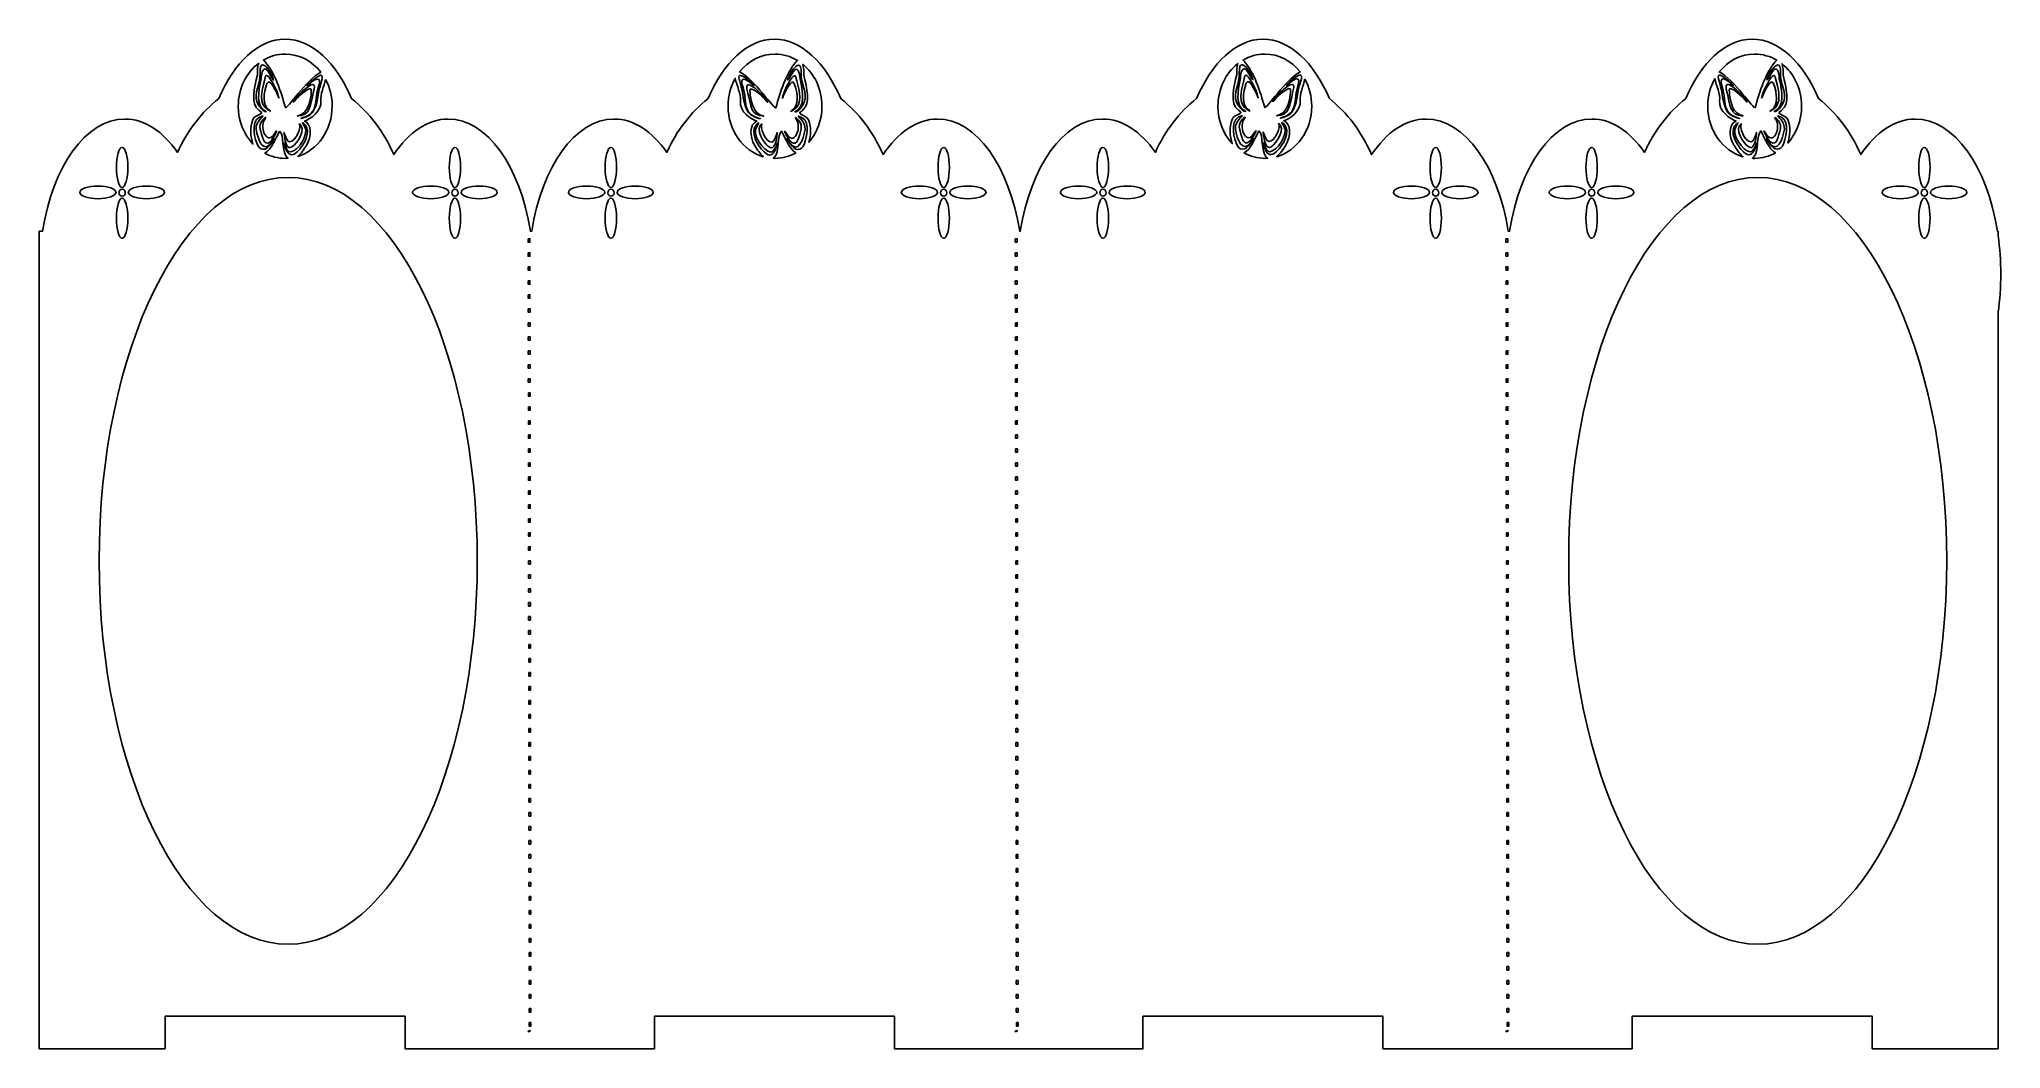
# Model space of a CAD drawing. Header units: centimetres. Extents: x -13.6 to 13.6, y -7 to 7.
import ezdxf

# ---------------------------------------------------------------- set-up
doc = ezdxf.new("R2010")
doc.units = ezdxf.units.CM
doc.header["$MEASUREMENT"] = 0
doc.layers.add('Layer 1', color=7, linetype='Continuous')

msp = doc.modelspace()

# ---------------------------------------------------------------- linework, layer by layer
at = {"layer": 'Layer 1', "color": 7, "lineweight": 25}
for points, knots in [([(-10.20183, 7.00747), (-10.57643, 7.00747), (-10.90917, 6.68437), (-11.12291, 6.18313), (-11.12291, 6.18313), (-11.36039, 5.99631), (-11.55839, 5.74031), (-11.6959, 5.43734), (-11.6959, 5.43734), (-11.89796, 5.72632), (-12.15211, 5.89953), (-12.42929, 5.89953), (-12.42929, 5.89953), (-12.97067, 5.89953), (-13.42707, 5.24043), (-13.56948, 4.3418), (-13.56948, 4.3418), (-13.56948, 4.3418), (-13.61578, 4.3418), (-13.61578, 4.3418), (-13.61578, 4.3418), (-13.61578, 4.3418), (-13.61578, 3.74814), (-13.61578, 3.74814), (-13.61578, 3.74814), (-13.61578, 3.74814), (-13.61578, -4.83511), (-13.61578, -4.83511), (-13.61578, -4.83511), (-13.61578, -4.83511), (-13.61578, -6.55656), (-13.61578, -6.55656), (-13.61578, -6.55656), (-13.61578, -6.55656), (-13.61578, -7.00718), (-13.61578, -7.00718), (-13.61578, -7.00718), (-13.61578, -7.00718), (-11.86788, -7.00718), (-11.86788, -7.00718), (-11.86788, -7.00718), (-11.86788, -7.00718), (-11.86788, -6.55656), (-11.86788, -6.55656), (-11.86788, -6.55656), (-11.86788, -6.55656), (-8.53578, -6.55656), (-8.53578, -6.55656), (-8.53578, -6.55656), (-8.53578, -6.55656), (-8.53578, -7.00718), (-8.53578, -7.00718), (-8.53578, -7.00718), (-8.53578, -7.00718), (-6.82426, -7.00718), (-6.82426, -7.00718), (-6.82426, -7.00718), (-6.82426, -7.00718), (-6.78705, -7.00718), (-6.78705, -7.00718), (-6.78705, -7.00718), (-6.78705, -7.00718), (-5.07553, -7.00718), (-5.07553, -7.00718), (-5.07553, -7.00718), (-5.07553, -7.00718), (-5.07553, -6.55656), (-5.07553, -6.55656), (-5.07553, -6.55656), (-5.07553, -6.55656), (-1.74343, -6.55656), (-1.74343, -6.55656), (-1.74343, -6.55656), (-1.74343, -6.55656), (-1.74343, -7.00718), (-1.74343, -7.00718), (-1.74343, -7.00718), (-1.74343, -7.00718), (0.0053, -7.00718), (0.0053, -7.00718), (0.0053, -7.00718), (0.0053, -7.00718), (1.7069, -7.00718), (1.7069, -7.00718), (1.7069, -7.00718), (1.7069, -7.00718), (1.7069, -6.55656), (1.7069, -6.55656), (1.7069, -6.55656), (1.7069, -6.55656), (5.039, -6.55656), (5.039, -6.55656), (5.039, -6.55656), (5.039, -6.55656), (5.039, -7.00718), (5.039, -7.00718), (5.039, -7.00718), (5.039, -7.00718), (6.78773, -7.00718), (6.78773, -7.00718), (6.78773, -7.00718), (6.78773, -7.00718), (8.49843, -7.00718), (8.49843, -7.00718), (8.49843, -7.00718), (8.49843, -7.00718), (8.49843, -6.55656), (8.49843, -6.55656), (8.49843, -6.55656), (8.49843, -6.55656), (11.83053, -6.55656), (11.83053, -6.55656), (11.83053, -6.55656), (11.83053, -6.55656), (11.83053, -7.00718), (11.83053, -7.00718), (11.83053, -7.00718), (11.83053, -7.00718), (13.57926, -7.00718), (13.57926, -7.00718), (13.57926, -7.00718), (13.57926, -7.00718), (13.57926, -6.55656), (13.57926, -6.55656), (13.57926, -6.55656), (13.57926, -6.55656), (13.57926, -4.83511), (13.57926, -4.83511), (13.57926, -4.83511), (13.57926, -4.83511), (13.57926, 3.21649), (13.57926, 3.21649), (13.57926, 3.21649), (13.60312, 3.38646), (13.61564, 3.56477), (13.61564, 3.74814), (13.61564, 3.74814), (13.61565, 3.93151), (13.60311, 4.10899), (13.57926, 4.27896), (13.57926, 4.27896), (13.57926, 4.27896), (13.57926, 4.3418), (13.57926, 4.3418), (13.57926, 4.3418), (13.57926, 4.3418), (13.56934, 4.3418), (13.56934, 4.3418), (13.56934, 4.3418), (13.42694, 5.24043), (12.97053, 5.89953), (12.42915, 5.89953), (12.42915, 5.89953), (12.14182, 5.89953), (11.87801, 5.7134), (11.67261, 5.40509), (11.67261, 5.40509), (11.53464, 5.72189), (11.33212, 5.98982), (11.08639, 6.18313), (11.08639, 6.18313), (10.87264, 6.68437), (10.53908, 7.00747), (10.16448, 7.00747), (10.16448, 7.00747), (9.78989, 7.00747), (9.45632, 6.68437), (9.24257, 6.18313), (9.24257, 6.18313), (9.00509, 5.99631), (8.80791, 5.74031), (8.67041, 5.43734), (8.67041, 5.43734), (8.46834, 5.72632), (8.2142, 5.89953), (7.93702, 5.89953), (7.93702, 5.89953), (7.39564, 5.89953), (6.93841, 5.24043), (6.796, 4.3418), (6.796, 4.3418), (6.796, 4.3418), (6.77781, 4.3418), (6.77781, 4.3418), (6.77781, 4.3418), (6.63541, 5.24043), (6.17901, 5.89953), (5.63762, 5.89953), (5.63762, 5.89953), (5.3503, 5.89953), (5.08648, 5.7134), (4.88108, 5.40509), (4.88108, 5.40509), (4.74312, 5.72189), (4.54059, 5.98982), (4.29486, 6.18313), (4.29486, 6.18313), (4.08112, 6.68437), (3.74755, 7.00747), (3.37295, 7.00747), (3.37295, 7.00747), (2.99835, 7.00747), (2.66478, 6.68437), (2.45104, 6.18313), (2.45104, 6.18313), (2.21356, 5.99631), (2.01639, 5.74031), (1.87888, 5.43734), (1.87888, 5.43734), (1.67681, 5.72632), (1.42267, 5.89953), (1.14549, 5.89953), (1.14549, 5.89953), (0.6041, 5.89953), (0.14688, 5.24043), (0.00447, 4.3418), (0.00447, 4.3418), (0.00447, 4.3418), (-0.00463, 4.3418), (-0.00463, 4.3418), (-0.00463, 4.3418), (-0.14702, 5.24043), (-0.60342, 5.89953), (-1.14481, 5.89953), (-1.14481, 5.89953), (-1.43213, 5.89953), (-1.69595, 5.7134), (-1.90135, 5.40509), (-1.90135, 5.40509), (-2.03931, 5.72189), (-2.24184, 5.98982), (-2.48757, 6.18313), (-2.48757, 6.18313), (-2.70132, 6.68437), (-3.03488, 7.00747), (-3.40948, 7.00747), (-3.40948, 7.00747), (-3.78408, 7.00747), (-4.11682, 6.68437), (-4.33056, 6.18313), (-4.33056, 6.18313), (-4.56804, 5.99631), (-4.76604, 5.74031), (-4.90355, 5.43734), (-4.90355, 5.43734), (-5.10562, 5.72632), (-5.35976, 5.89953), (-5.63694, 5.89953), (-5.63694, 5.89953), (-6.17832, 5.89953), (-6.63555, 5.24043), (-6.77796, 4.3418), (-6.77796, 4.3418), (-6.77796, 4.3418), (-6.78706, 4.3418), (-6.78706, 4.3418), (-6.78706, 4.3418), (-6.78706, 4.3418), (-6.79698, 4.3418), (-6.79698, 4.3418), (-6.79698, 4.3418), (-6.93938, 5.24043), (-7.39579, 5.89953), (-7.93717, 5.89953), (-7.93717, 5.89953), (-8.22449, 5.89953), (-8.48832, 5.7134), (-8.69371, 5.40509), (-8.69371, 5.40509), (-8.83168, 5.72189), (-9.03419, 5.98982), (-9.27993, 6.18313), (-9.27993, 6.18313), (-9.49368, 6.68437), (-9.82725, 7.00747), (-10.20184, 7.00747), (-10.20184, 7.00747), (-10.20184, 7.00747), (-10.20183, 7.00747), (-10.20183, 7.00747)], [0, 0, 0, 0, 0.01408451, 0.01408451, 0.01408451, 0.01408451, 0.02816901, 0.02816901, 0.02816901, 0.02816901, 0.04225352, 0.04225352, 0.04225352, 0.04225352, 0.05633803, 0.05633803, 0.05633803, 0.05633803, 0.07042254, 0.07042254, 0.07042254, 0.07042254, 0.08450704, 0.08450704, 0.08450704, 0.08450704, 0.09859155, 0.09859155, 0.09859155, 0.09859155, 0.11267606, 0.11267606, 0.11267606, 0.11267606, 0.12676056, 0.12676056, 0.12676056, 0.12676056, 0.14084507, 0.14084507, 0.14084507, 0.14084507, 0.15492958, 0.15492958, 0.15492958, 0.15492958, 0.16901408, 0.16901408, 0.16901408, 0.16901408, 0.18309859, 0.18309859, 0.18309859, 0.18309859, 0.1971831, 0.1971831, 0.1971831, 0.1971831, 0.21126761, 0.21126761, 0.21126761, 0.21126761, 0.22535211, 0.22535211, 0.22535211, 0.22535211, 0.23943662, 0.23943662, 0.23943662, 0.23943662, 0.25352113, 0.25352113, 0.25352113, 0.25352113, 0.26760563, 0.26760563, 0.26760563, 0.26760563, 0.28169014, 0.28169014, 0.28169014, 0.28169014, 0.29577465, 0.29577465, 0.29577465, 0.29577465, 0.30985915, 0.30985915, 0.30985915, 0.30985915, 0.32394366, 0.32394366, 0.32394366, 0.32394366, 0.33802817, 0.33802817, 0.33802817, 0.33802817, 0.35211268, 0.35211268, 0.35211268, 0.35211268, 0.36619718, 0.36619718, 0.36619718, 0.36619718, 0.38028169, 0.38028169, 0.38028169, 0.38028169, 0.3943662, 0.3943662, 0.3943662, 0.3943662, 0.4084507, 0.4084507, 0.4084507, 0.4084507, 0.42253521, 0.42253521, 0.42253521, 0.42253521, 0.43661972, 0.43661972, 0.43661972, 0.43661972, 0.45070423, 0.45070423, 0.45070423, 0.45070423, 0.46478873, 0.46478873, 0.46478873, 0.46478873, 0.47887324, 0.47887324, 0.47887324, 0.47887324, 0.49295775, 0.49295775, 0.49295775, 0.49295775, 0.50704225, 0.50704225, 0.50704225, 0.50704225, 0.52112676, 0.52112676, 0.52112676, 0.52112676, 0.53521127, 0.53521127, 0.53521127, 0.53521127, 0.54929577, 0.54929577, 0.54929577, 0.54929577, 0.56338028, 0.56338028, 0.56338028, 0.56338028, 0.57746479, 0.57746479, 0.57746479, 0.57746479, 0.5915493, 0.5915493, 0.5915493, 0.5915493, 0.6056338, 0.6056338, 0.6056338, 0.6056338, 0.61971831, 0.61971831, 0.61971831, 0.61971831, 0.63380282, 0.63380282, 0.63380282, 0.63380282, 0.64788732, 0.64788732, 0.64788732, 0.64788732, 0.66197183, 0.66197183, 0.66197183, 0.66197183, 0.67605634, 0.67605634, 0.67605634, 0.67605634, 0.69014085, 0.69014085, 0.69014085, 0.69014085, 0.70422535, 0.70422535, 0.70422535, 0.70422535, 0.71830986, 0.71830986, 0.71830986, 0.71830986, 0.73239437, 0.73239437, 0.73239437, 0.73239437, 0.74647887, 0.74647887, 0.74647887, 0.74647887, 0.76056338, 0.76056338, 0.76056338, 0.76056338, 0.77464789, 0.77464789, 0.77464789, 0.77464789, 0.78873239, 0.78873239, 0.78873239, 0.78873239, 0.8028169, 0.8028169, 0.8028169, 0.8028169, 0.81690141, 0.81690141, 0.81690141, 0.81690141, 0.83098592, 0.83098592, 0.83098592, 0.83098592, 0.84507042, 0.84507042, 0.84507042, 0.84507042, 0.85915493, 0.85915493, 0.85915493, 0.85915493, 0.87323944, 0.87323944, 0.87323944, 0.87323944, 0.88732394, 0.88732394, 0.88732394, 0.88732394, 0.90140845, 0.90140845, 0.90140845, 0.90140845, 0.91549296, 0.91549296, 0.91549296, 0.91549296, 0.92957746, 0.92957746, 0.92957746, 0.92957746, 0.94366197, 0.94366197, 0.94366197, 0.94366197, 0.95774648, 0.95774648, 0.95774648, 0.95774648, 0.97183099, 0.97183099, 0.97183099, 0.97183099, 1, 1, 1, 1]), ([(-6.82839, 4.23761), (-6.82839, 4.23761), (-6.80359, 4.23761), (-6.80359, 4.23761), (-6.80359, 4.23761), (-6.80359, 4.23761), (-6.80359, 4.18883), (-6.80359, 4.18883), (-6.80359, 4.18883), (-6.80359, 4.18883), (-6.82839, 4.18883), (-6.82839, 4.18883), (-6.82839, 4.18883), (-6.82839, 4.18883), (-6.82839, 4.23761), (-6.82839, 4.23761)], [0, 0, 0, 0, 0.2, 0.2, 0.2, 0.2, 0.4, 0.4, 0.4, 0.4, 0.6, 0.6, 0.6, 0.6, 1, 1, 1, 1]), ([(-0.0658, 4.23761), (-0.0658, 4.23761), (-0.041, 4.23761), (-0.041, 4.23761), (-0.041, 4.23761), (-0.041, 4.23761), (-0.041, 4.18883), (-0.041, 4.18883), (-0.041, 4.18883), (-0.041, 4.18883), (-0.0658, 4.18883), (-0.0658, 4.18883), (-0.0658, 4.18883), (-0.0658, 4.18883), (-0.0658, 4.23761), (-0.0658, 4.23761)], [0, 0, 0, 0, 0.2, 0.2, 0.2, 0.2, 0.4, 0.4, 0.4, 0.4, 0.6, 0.6, 0.6, 0.6, 1, 1, 1, 1]), ([(6.74639, 4.23761), (6.74639, 4.23761), (6.77119, 4.23761), (6.77119, 4.23761), (6.77119, 4.23761), (6.77119, 4.23761), (6.77119, 4.18883), (6.77119, 4.18883), (6.77119, 4.18883), (6.77119, 4.18883), (6.74639, 4.18883), (6.74639, 4.18883), (6.74639, 4.18883), (6.74639, 4.18883), (6.74639, 4.23761), (6.74639, 4.23761)], [0, 0, 0, 0, 0.2, 0.2, 0.2, 0.2, 0.4, 0.4, 0.4, 0.4, 0.6, 0.6, 0.6, 0.6, 1, 1, 1, 1]), ([(-6.82839, 4.04331), (-6.82839, 4.04331), (-6.80359, 4.04331), (-6.80359, 4.04331), (-6.80359, 4.04331), (-6.80359, 4.04331), (-6.80359, 3.99453), (-6.80359, 3.99453), (-6.80359, 3.99453), (-6.80359, 3.99453), (-6.82839, 3.99453), (-6.82839, 3.99453), (-6.82839, 3.99453), (-6.82839, 3.99453), (-6.82839, 4.04331), (-6.82839, 4.04331)], [0, 0, 0, 0, 0.2, 0.2, 0.2, 0.2, 0.4, 0.4, 0.4, 0.4, 0.6, 0.6, 0.6, 0.6, 1, 1, 1, 1]), ([(-6.82839, 3.84901), (-6.82839, 3.84901), (-6.80359, 3.84901), (-6.80359, 3.84901), (-6.80359, 3.84901), (-6.80359, 3.84901), (-6.80276, 3.80023), (-6.80276, 3.80023), (-6.80276, 3.80023), (-6.80276, 3.80023), (-6.82756, 3.80023), (-6.82756, 3.80023), (-6.82756, 3.80023), (-6.82756, 3.80023), (-6.82839, 3.84901), (-6.82839, 3.84901)], [0, 0, 0, 0, 0.2, 0.2, 0.2, 0.2, 0.4, 0.4, 0.4, 0.4, 0.6, 0.6, 0.6, 0.6, 1, 1, 1, 1]), ([(-0.0658, 4.04331), (-0.0658, 4.04331), (-0.041, 4.04331), (-0.041, 4.04331), (-0.041, 4.04331), (-0.041, 4.04331), (-0.041, 3.99453), (-0.041, 3.99453), (-0.041, 3.99453), (-0.041, 3.99453), (-0.0658, 3.99453), (-0.0658, 3.99453), (-0.0658, 3.99453), (-0.0658, 3.99453), (-0.0658, 4.04331), (-0.0658, 4.04331)], [0, 0, 0, 0, 0.2, 0.2, 0.2, 0.2, 0.4, 0.4, 0.4, 0.4, 0.6, 0.6, 0.6, 0.6, 1, 1, 1, 1]), ([(-0.0658, 3.84901), (-0.0658, 3.84901), (-0.041, 3.84901), (-0.041, 3.84901), (-0.041, 3.84901), (-0.041, 3.84901), (-0.04017, 3.80023), (-0.04017, 3.80023), (-0.04017, 3.80023), (-0.04017, 3.80023), (-0.06497, 3.80023), (-0.06497, 3.80023), (-0.06497, 3.80023), (-0.06497, 3.80023), (-0.0658, 3.84901), (-0.0658, 3.84901)], [0, 0, 0, 0, 0.2, 0.2, 0.2, 0.2, 0.4, 0.4, 0.4, 0.4, 0.6, 0.6, 0.6, 0.6, 1, 1, 1, 1]), ([(6.74639, 4.04331), (6.74639, 4.04331), (6.77119, 4.04331), (6.77119, 4.04331), (6.77119, 4.04331), (6.77119, 4.04331), (6.77119, 3.99453), (6.77119, 3.99453), (6.77119, 3.99453), (6.77119, 3.99453), (6.74639, 3.99453), (6.74639, 3.99453), (6.74639, 3.99453), (6.74639, 3.99453), (6.74639, 4.04331), (6.74639, 4.04331)], [0, 0, 0, 0, 0.2, 0.2, 0.2, 0.2, 0.4, 0.4, 0.4, 0.4, 0.6, 0.6, 0.6, 0.6, 1, 1, 1, 1]), ([(6.74639, 3.84901), (6.74639, 3.84901), (6.77119, 3.84901), (6.77119, 3.84901), (6.77119, 3.84901), (6.77119, 3.84901), (6.77202, 3.80023), (6.77202, 3.80023), (6.77202, 3.80023), (6.77202, 3.80023), (6.74722, 3.80023), (6.74722, 3.80023), (6.74722, 3.80023), (6.74722, 3.80023), (6.74639, 3.84901), (6.74639, 3.84901)], [0, 0, 0, 0, 0.2, 0.2, 0.2, 0.2, 0.4, 0.4, 0.4, 0.4, 0.6, 0.6, 0.6, 0.6, 1, 1, 1, 1]), ([(-6.82756, 3.6547), (-6.82756, 3.6547), (-6.80276, 3.6547), (-6.80276, 3.6547), (-6.80276, 3.6547), (-6.80276, 3.6547), (-6.80276, 3.60592), (-6.80276, 3.60592), (-6.80276, 3.60592), (-6.80276, 3.60592), (-6.82756, 3.60592), (-6.82756, 3.60592), (-6.82756, 3.60592), (-6.82756, 3.60592), (-6.82756, 3.6547), (-6.82756, 3.6547)], [0, 0, 0, 0, 0.2, 0.2, 0.2, 0.2, 0.4, 0.4, 0.4, 0.4, 0.6, 0.6, 0.6, 0.6, 1, 1, 1, 1]), ([(-0.06498, 3.6547), (-0.06498, 3.6547), (-0.04018, 3.6547), (-0.04018, 3.6547), (-0.04018, 3.6547), (-0.04018, 3.6547), (-0.04018, 3.60592), (-0.04018, 3.60592), (-0.04018, 3.60592), (-0.04018, 3.60592), (-0.06498, 3.60592), (-0.06498, 3.60592), (-0.06498, 3.60592), (-0.06498, 3.60592), (-0.06498, 3.6547), (-0.06498, 3.6547)], [0, 0, 0, 0, 0.2, 0.2, 0.2, 0.2, 0.4, 0.4, 0.4, 0.4, 0.6, 0.6, 0.6, 0.6, 1, 1, 1, 1]), ([(6.74722, 3.6547), (6.74722, 3.6547), (6.77202, 3.6547), (6.77202, 3.6547), (6.77202, 3.6547), (6.77202, 3.6547), (6.77202, 3.60592), (6.77202, 3.60592), (6.77202, 3.60592), (6.77202, 3.60592), (6.74722, 3.60592), (6.74722, 3.60592), (6.74722, 3.60592), (6.74722, 3.60592), (6.74722, 3.6547), (6.74722, 3.6547)], [0, 0, 0, 0, 0.2, 0.2, 0.2, 0.2, 0.4, 0.4, 0.4, 0.4, 0.6, 0.6, 0.6, 0.6, 1, 1, 1, 1]), ([(-6.82756, 3.4604), (-6.82756, 3.4604), (-6.80276, 3.4604), (-6.80276, 3.4604), (-6.80276, 3.4604), (-6.80276, 3.4604), (-6.80276, 3.41162), (-6.80276, 3.41162), (-6.80276, 3.41162), (-6.80276, 3.41162), (-6.82756, 3.41162), (-6.82756, 3.41162), (-6.82756, 3.41162), (-6.82756, 3.41162), (-6.82756, 3.4604), (-6.82756, 3.4604)], [0, 0, 0, 0, 0.2, 0.2, 0.2, 0.2, 0.4, 0.4, 0.4, 0.4, 0.6, 0.6, 0.6, 0.6, 1, 1, 1, 1]), ([(-0.06498, 3.4604), (-0.06498, 3.4604), (-0.04018, 3.4604), (-0.04018, 3.4604), (-0.04018, 3.4604), (-0.04018, 3.4604), (-0.04018, 3.41162), (-0.04018, 3.41162), (-0.04018, 3.41162), (-0.04018, 3.41162), (-0.06498, 3.41162), (-0.06498, 3.41162), (-0.06498, 3.41162), (-0.06498, 3.41162), (-0.06498, 3.4604), (-0.06498, 3.4604)], [0, 0, 0, 0, 0.2, 0.2, 0.2, 0.2, 0.4, 0.4, 0.4, 0.4, 0.6, 0.6, 0.6, 0.6, 1, 1, 1, 1]), ([(6.74722, 3.4604), (6.74722, 3.4604), (6.77202, 3.4604), (6.77202, 3.4604), (6.77202, 3.4604), (6.77202, 3.4604), (6.77202, 3.41162), (6.77202, 3.41162), (6.77202, 3.41162), (6.77202, 3.41162), (6.74722, 3.41162), (6.74722, 3.41162), (6.74722, 3.41162), (6.74722, 3.41162), (6.74722, 3.4604), (6.74722, 3.4604)], [0, 0, 0, 0, 0.2, 0.2, 0.2, 0.2, 0.4, 0.4, 0.4, 0.4, 0.6, 0.6, 0.6, 0.6, 1, 1, 1, 1]), ([(-6.82673, 3.2661), (-6.82673, 3.2661), (-6.80193, 3.2661), (-6.80193, 3.2661), (-6.80193, 3.2661), (-6.80193, 3.2661), (-6.80193, 3.21732), (-6.80193, 3.21732), (-6.80193, 3.21732), (-6.80193, 3.21732), (-6.82673, 3.21732), (-6.82673, 3.21732), (-6.82673, 3.21732), (-6.82673, 3.21732), (-6.82673, 3.2661), (-6.82673, 3.2661)], [0, 0, 0, 0, 0.2, 0.2, 0.2, 0.2, 0.4, 0.4, 0.4, 0.4, 0.6, 0.6, 0.6, 0.6, 1, 1, 1, 1]), ([(-6.82673, 3.07179), (-6.82673, 3.07179), (-6.80193, 3.07179), (-6.80193, 3.07179), (-6.80193, 3.07179), (-6.80193, 3.07179), (-6.80193, 3.02301), (-6.80193, 3.02301), (-6.80193, 3.02301), (-6.80193, 3.02301), (-6.82673, 3.02301), (-6.82673, 3.02301), (-6.82673, 3.02301), (-6.82673, 3.02301), (-6.82673, 3.07179), (-6.82673, 3.07179)], [0, 0, 0, 0, 0.2, 0.2, 0.2, 0.2, 0.4, 0.4, 0.4, 0.4, 0.6, 0.6, 0.6, 0.6, 1, 1, 1, 1]), ([(-0.06415, 3.2661), (-0.06415, 3.2661), (-0.03935, 3.2661), (-0.03935, 3.2661), (-0.03935, 3.2661), (-0.03935, 3.2661), (-0.03935, 3.21732), (-0.03935, 3.21732), (-0.03935, 3.21732), (-0.03935, 3.21732), (-0.06415, 3.21732), (-0.06415, 3.21732), (-0.06415, 3.21732), (-0.06415, 3.21732), (-0.06415, 3.2661), (-0.06415, 3.2661)], [0, 0, 0, 0, 0.2, 0.2, 0.2, 0.2, 0.4, 0.4, 0.4, 0.4, 0.6, 0.6, 0.6, 0.6, 1, 1, 1, 1]), ([(-0.06415, 3.07179), (-0.06415, 3.07179), (-0.03935, 3.07179), (-0.03935, 3.07179), (-0.03935, 3.07179), (-0.03935, 3.07179), (-0.03935, 3.02301), (-0.03935, 3.02301), (-0.03935, 3.02301), (-0.03935, 3.02301), (-0.06415, 3.02301), (-0.06415, 3.02301), (-0.06415, 3.02301), (-0.06415, 3.02301), (-0.06415, 3.07179), (-0.06415, 3.07179)], [0, 0, 0, 0, 0.2, 0.2, 0.2, 0.2, 0.4, 0.4, 0.4, 0.4, 0.6, 0.6, 0.6, 0.6, 1, 1, 1, 1]), ([(6.74804, 3.2661), (6.74804, 3.2661), (6.77284, 3.2661), (6.77284, 3.2661), (6.77284, 3.2661), (6.77284, 3.2661), (6.77284, 3.21732), (6.77284, 3.21732), (6.77284, 3.21732), (6.77284, 3.21732), (6.74804, 3.21732), (6.74804, 3.21732), (6.74804, 3.21732), (6.74804, 3.21732), (6.74804, 3.2661), (6.74804, 3.2661)], [0, 0, 0, 0, 0.2, 0.2, 0.2, 0.2, 0.4, 0.4, 0.4, 0.4, 0.6, 0.6, 0.6, 0.6, 1, 1, 1, 1]), ([(6.74804, 3.07179), (6.74804, 3.07179), (6.77284, 3.07179), (6.77284, 3.07179), (6.77284, 3.07179), (6.77284, 3.07179), (6.77284, 3.02301), (6.77284, 3.02301), (6.77284, 3.02301), (6.77284, 3.02301), (6.74804, 3.02301), (6.74804, 3.02301), (6.74804, 3.02301), (6.74804, 3.02301), (6.74804, 3.07179), (6.74804, 3.07179)], [0, 0, 0, 0, 0.2, 0.2, 0.2, 0.2, 0.4, 0.4, 0.4, 0.4, 0.6, 0.6, 0.6, 0.6, 1, 1, 1, 1]), ([(-6.82673, 2.87749), (-6.82673, 2.87749), (-6.80193, 2.87749), (-6.80193, 2.87749), (-6.80193, 2.87749), (-6.80193, 2.87749), (-6.80193, 2.82871), (-6.80193, 2.82871), (-6.80193, 2.82871), (-6.80193, 2.82871), (-6.82673, 2.82871), (-6.82673, 2.82871), (-6.82673, 2.82871), (-6.82673, 2.82871), (-6.82673, 2.87749), (-6.82673, 2.87749)], [0, 0, 0, 0, 0.2, 0.2, 0.2, 0.2, 0.4, 0.4, 0.4, 0.4, 0.6, 0.6, 0.6, 0.6, 1, 1, 1, 1]), ([(-0.06415, 2.87749), (-0.06415, 2.87749), (-0.03935, 2.87749), (-0.03935, 2.87749), (-0.03935, 2.87749), (-0.03935, 2.87749), (-0.03935, 2.82871), (-0.03935, 2.82871), (-0.03935, 2.82871), (-0.03935, 2.82871), (-0.06415, 2.82871), (-0.06415, 2.82871), (-0.06415, 2.82871), (-0.06415, 2.82871), (-0.06415, 2.87749), (-0.06415, 2.87749)], [0, 0, 0, 0, 0.2, 0.2, 0.2, 0.2, 0.4, 0.4, 0.4, 0.4, 0.6, 0.6, 0.6, 0.6, 1, 1, 1, 1]), ([(6.74804, 2.87749), (6.74804, 2.87749), (6.77284, 2.87749), (6.77284, 2.87749), (6.77284, 2.87749), (6.77284, 2.87749), (6.77284, 2.82871), (6.77284, 2.82871), (6.77284, 2.82871), (6.77284, 2.82871), (6.74804, 2.82871), (6.74804, 2.82871), (6.74804, 2.82871), (6.74804, 2.82871), (6.74804, 2.87749), (6.74804, 2.87749)], [0, 0, 0, 0, 0.2, 0.2, 0.2, 0.2, 0.4, 0.4, 0.4, 0.4, 0.6, 0.6, 0.6, 0.6, 1, 1, 1, 1]), ([(-6.82591, 2.68319), (-6.82591, 2.68319), (-6.80111, 2.68319), (-6.80111, 2.68319), (-6.80111, 2.68319), (-6.80111, 2.68319), (-6.80111, 2.63441), (-6.80111, 2.63441), (-6.80111, 2.63441), (-6.80111, 2.63441), (-6.82591, 2.63441), (-6.82591, 2.63441), (-6.82591, 2.63441), (-6.82591, 2.63441), (-6.82591, 2.68319), (-6.82591, 2.68319)], [0, 0, 0, 0, 0.2, 0.2, 0.2, 0.2, 0.4, 0.4, 0.4, 0.4, 0.6, 0.6, 0.6, 0.6, 1, 1, 1, 1]), ([(-6.82591, 2.48888), (-6.82591, 2.48888), (-6.80111, 2.48888), (-6.80111, 2.48888), (-6.80111, 2.48888), (-6.80111, 2.48888), (-6.80111, 2.4401), (-6.80111, 2.4401), (-6.80111, 2.4401), (-6.80111, 2.4401), (-6.82591, 2.4401), (-6.82591, 2.4401), (-6.82591, 2.4401), (-6.82591, 2.4401), (-6.82591, 2.48888), (-6.82591, 2.48888)], [0, 0, 0, 0, 0.2, 0.2, 0.2, 0.2, 0.4, 0.4, 0.4, 0.4, 0.6, 0.6, 0.6, 0.6, 1, 1, 1, 1]), ([(-0.06332, 2.68319), (-0.06332, 2.68319), (-0.03852, 2.68319), (-0.03852, 2.68319), (-0.03852, 2.68319), (-0.03852, 2.68319), (-0.03852, 2.63441), (-0.03852, 2.63441), (-0.03852, 2.63441), (-0.03852, 2.63441), (-0.06332, 2.63441), (-0.06332, 2.63441), (-0.06332, 2.63441), (-0.06332, 2.63441), (-0.06332, 2.68319), (-0.06332, 2.68319)], [0, 0, 0, 0, 0.2, 0.2, 0.2, 0.2, 0.4, 0.4, 0.4, 0.4, 0.6, 0.6, 0.6, 0.6, 1, 1, 1, 1]), ([(-0.06332, 2.48888), (-0.06332, 2.48888), (-0.03852, 2.48888), (-0.03852, 2.48888), (-0.03852, 2.48888), (-0.03852, 2.48888), (-0.03852, 2.4401), (-0.03852, 2.4401), (-0.03852, 2.4401), (-0.03852, 2.4401), (-0.06332, 2.4401), (-0.06332, 2.4401), (-0.06332, 2.4401), (-0.06332, 2.4401), (-0.06332, 2.48888), (-0.06332, 2.48888)], [0, 0, 0, 0, 0.2, 0.2, 0.2, 0.2, 0.4, 0.4, 0.4, 0.4, 0.6, 0.6, 0.6, 0.6, 1, 1, 1, 1]), ([(6.74887, 2.68319), (6.74887, 2.68319), (6.77367, 2.68319), (6.77367, 2.68319), (6.77367, 2.68319), (6.77367, 2.68319), (6.77367, 2.63441), (6.77367, 2.63441), (6.77367, 2.63441), (6.77367, 2.63441), (6.74887, 2.63441), (6.74887, 2.63441), (6.74887, 2.63441), (6.74887, 2.63441), (6.74887, 2.68319), (6.74887, 2.68319)], [0, 0, 0, 0, 0.2, 0.2, 0.2, 0.2, 0.4, 0.4, 0.4, 0.4, 0.6, 0.6, 0.6, 0.6, 1, 1, 1, 1]), ([(6.74887, 2.48888), (6.74887, 2.48888), (6.77367, 2.48888), (6.77367, 2.48888), (6.77367, 2.48888), (6.77367, 2.48888), (6.77367, 2.4401), (6.77367, 2.4401), (6.77367, 2.4401), (6.77367, 2.4401), (6.74887, 2.4401), (6.74887, 2.4401), (6.74887, 2.4401), (6.74887, 2.4401), (6.74887, 2.48888), (6.74887, 2.48888)], [0, 0, 0, 0, 0.2, 0.2, 0.2, 0.2, 0.4, 0.4, 0.4, 0.4, 0.6, 0.6, 0.6, 0.6, 1, 1, 1, 1]), ([(-6.82591, 2.29458), (-6.82591, 2.29458), (-6.80111, 2.29458), (-6.80111, 2.29458), (-6.80111, 2.29458), (-6.80111, 2.29458), (-6.80111, 2.2458), (-6.80111, 2.2458), (-6.80111, 2.2458), (-6.80111, 2.2458), (-6.82591, 2.2458), (-6.82591, 2.2458), (-6.82591, 2.2458), (-6.82591, 2.2458), (-6.82591, 2.29458), (-6.82591, 2.29458)], [0, 0, 0, 0, 0.2, 0.2, 0.2, 0.2, 0.4, 0.4, 0.4, 0.4, 0.6, 0.6, 0.6, 0.6, 1, 1, 1, 1]), ([(-0.06332, 2.29458), (-0.06332, 2.29458), (-0.03852, 2.29458), (-0.03852, 2.29458), (-0.03852, 2.29458), (-0.03852, 2.29458), (-0.03852, 2.2458), (-0.03852, 2.2458), (-0.03852, 2.2458), (-0.03852, 2.2458), (-0.06332, 2.2458), (-0.06332, 2.2458), (-0.06332, 2.2458), (-0.06332, 2.2458), (-0.06332, 2.29458), (-0.06332, 2.29458)], [0, 0, 0, 0, 0.2, 0.2, 0.2, 0.2, 0.4, 0.4, 0.4, 0.4, 0.6, 0.6, 0.6, 0.6, 1, 1, 1, 1]), ([(6.74887, 2.29458), (6.74887, 2.29458), (6.77367, 2.29458), (6.77367, 2.29458), (6.77367, 2.29458), (6.77367, 2.29458), (6.77367, 2.2458), (6.77367, 2.2458), (6.77367, 2.2458), (6.77367, 2.2458), (6.74887, 2.2458), (6.74887, 2.2458), (6.74887, 2.2458), (6.74887, 2.2458), (6.74887, 2.29458), (6.74887, 2.29458)], [0, 0, 0, 0, 0.2, 0.2, 0.2, 0.2, 0.4, 0.4, 0.4, 0.4, 0.6, 0.6, 0.6, 0.6, 1, 1, 1, 1]), ([(-6.82508, 2.10028), (-6.82508, 2.10028), (-6.8011, 2.10028), (-6.8011, 2.10028), (-6.8011, 2.10028), (-6.8011, 2.10028), (-6.8011, 2.0515), (-6.8011, 2.0515), (-6.8011, 2.0515), (-6.8011, 2.0515), (-6.82508, 2.0515), (-6.82508, 2.0515), (-6.82508, 2.0515), (-6.82508, 2.0515), (-6.82508, 2.10028), (-6.82508, 2.10028)], [0, 0, 0, 0, 0.2, 0.2, 0.2, 0.2, 0.4, 0.4, 0.4, 0.4, 0.6, 0.6, 0.6, 0.6, 1, 1, 1, 1]), ([(-0.0625, 2.10028), (-0.0625, 2.10028), (-0.0377, 2.10028), (-0.0377, 2.10028), (-0.0377, 2.10028), (-0.0377, 2.10028), (-0.0377, 2.0515), (-0.0377, 2.0515), (-0.0377, 2.0515), (-0.0377, 2.0515), (-0.0625, 2.0515), (-0.0625, 2.0515), (-0.0625, 2.0515), (-0.0625, 2.0515), (-0.0625, 2.10028), (-0.0625, 2.10028)], [0, 0, 0, 0, 0.2, 0.2, 0.2, 0.2, 0.4, 0.4, 0.4, 0.4, 0.6, 0.6, 0.6, 0.6, 1, 1, 1, 1]), ([(6.7497, 2.10028), (6.7497, 2.10028), (6.7745, 2.10028), (6.7745, 2.10028), (6.7745, 2.10028), (6.7745, 2.10028), (6.7745, 2.0515), (6.7745, 2.0515), (6.7745, 2.0515), (6.7745, 2.0515), (6.7497, 2.0515), (6.7497, 2.0515), (6.7497, 2.0515), (6.7497, 2.0515), (6.7497, 2.10028), (6.7497, 2.10028)], [0, 0, 0, 0, 0.2, 0.2, 0.2, 0.2, 0.4, 0.4, 0.4, 0.4, 0.6, 0.6, 0.6, 0.6, 1, 1, 1, 1]), ([(-6.82508, 1.90597), (-6.82508, 1.90597), (-6.8011, 1.90597), (-6.8011, 1.90597), (-6.8011, 1.90597), (-6.8011, 1.90597), (-6.8011, 1.85719), (-6.8011, 1.85719), (-6.8011, 1.85719), (-6.8011, 1.85719), (-6.82508, 1.85719), (-6.82508, 1.85719), (-6.82508, 1.85719), (-6.82508, 1.85719), (-6.82508, 1.90597), (-6.82508, 1.90597)], [0, 0, 0, 0, 0.2, 0.2, 0.2, 0.2, 0.4, 0.4, 0.4, 0.4, 0.6, 0.6, 0.6, 0.6, 1, 1, 1, 1]), ([(-6.82508, 1.71167), (-6.82508, 1.71167), (-6.8011, 1.71167), (-6.8011, 1.71167), (-6.8011, 1.71167), (-6.8011, 1.71167), (-6.8011, 1.66289), (-6.8011, 1.66289), (-6.8011, 1.66289), (-6.8011, 1.66289), (-6.82508, 1.66289), (-6.82508, 1.66289), (-6.82508, 1.66289), (-6.82508, 1.66289), (-6.82508, 1.71167), (-6.82508, 1.71167)], [0, 0, 0, 0, 0.2, 0.2, 0.2, 0.2, 0.4, 0.4, 0.4, 0.4, 0.6, 0.6, 0.6, 0.6, 1, 1, 1, 1]), ([(-0.0625, 1.90597), (-0.0625, 1.90597), (-0.0377, 1.90597), (-0.0377, 1.90597), (-0.0377, 1.90597), (-0.0377, 1.90597), (-0.0377, 1.85719), (-0.0377, 1.85719), (-0.0377, 1.85719), (-0.0377, 1.85719), (-0.0625, 1.85719), (-0.0625, 1.85719), (-0.0625, 1.85719), (-0.0625, 1.85719), (-0.0625, 1.90597), (-0.0625, 1.90597)], [0, 0, 0, 0, 0.2, 0.2, 0.2, 0.2, 0.4, 0.4, 0.4, 0.4, 0.6, 0.6, 0.6, 0.6, 1, 1, 1, 1]), ([(-0.0625, 1.71167), (-0.0625, 1.71167), (-0.0377, 1.71167), (-0.0377, 1.71167), (-0.0377, 1.71167), (-0.0377, 1.71167), (-0.0377, 1.66289), (-0.0377, 1.66289), (-0.0377, 1.66289), (-0.0377, 1.66289), (-0.0625, 1.66289), (-0.0625, 1.66289), (-0.0625, 1.66289), (-0.0625, 1.66289), (-0.0625, 1.71167), (-0.0625, 1.71167)], [0, 0, 0, 0, 0.2, 0.2, 0.2, 0.2, 0.4, 0.4, 0.4, 0.4, 0.6, 0.6, 0.6, 0.6, 1, 1, 1, 1]), ([(6.7497, 1.90597), (6.7497, 1.90597), (6.7745, 1.90597), (6.7745, 1.90597), (6.7745, 1.90597), (6.7745, 1.90597), (6.7745, 1.85719), (6.7745, 1.85719), (6.7745, 1.85719), (6.7745, 1.85719), (6.7497, 1.85719), (6.7497, 1.85719), (6.7497, 1.85719), (6.7497, 1.85719), (6.7497, 1.90597), (6.7497, 1.90597)], [0, 0, 0, 0, 0.2, 0.2, 0.2, 0.2, 0.4, 0.4, 0.4, 0.4, 0.6, 0.6, 0.6, 0.6, 1, 1, 1, 1]), ([(6.7497, 1.71167), (6.7497, 1.71167), (6.7745, 1.71167), (6.7745, 1.71167), (6.7745, 1.71167), (6.7745, 1.71167), (6.7745, 1.66289), (6.7745, 1.66289), (6.7745, 1.66289), (6.7745, 1.66289), (6.7497, 1.66289), (6.7497, 1.66289), (6.7497, 1.66289), (6.7497, 1.66289), (6.7497, 1.71167), (6.7497, 1.71167)], [0, 0, 0, 0, 0.2, 0.2, 0.2, 0.2, 0.4, 0.4, 0.4, 0.4, 0.6, 0.6, 0.6, 0.6, 1, 1, 1, 1]), ([(-6.82425, 1.51737), (-6.82425, 1.51737), (-6.80027, 1.51737), (-6.80027, 1.51737), (-6.80027, 1.51737), (-6.80027, 1.51737), (-6.80027, 1.46859), (-6.80027, 1.46859), (-6.80027, 1.46859), (-6.80027, 1.46859), (-6.82425, 1.46859), (-6.82425, 1.46859), (-6.82425, 1.46859), (-6.82425, 1.46859), (-6.82425, 1.51737), (-6.82425, 1.51737)], [0, 0, 0, 0, 0.2, 0.2, 0.2, 0.2, 0.4, 0.4, 0.4, 0.4, 0.6, 0.6, 0.6, 0.6, 1, 1, 1, 1]), ([(-0.06167, 1.51737), (-0.06167, 1.51737), (-0.03687, 1.51737), (-0.03687, 1.51737), (-0.03687, 1.51737), (-0.03687, 1.51737), (-0.03687, 1.46859), (-0.03687, 1.46859), (-0.03687, 1.46859), (-0.03687, 1.46859), (-0.06167, 1.46859), (-0.06167, 1.46859), (-0.06167, 1.46859), (-0.06167, 1.46859), (-0.06167, 1.51737), (-0.06167, 1.51737)], [0, 0, 0, 0, 0.2, 0.2, 0.2, 0.2, 0.4, 0.4, 0.4, 0.4, 0.6, 0.6, 0.6, 0.6, 1, 1, 1, 1]), ([(6.75052, 1.51737), (6.75052, 1.51737), (6.77532, 1.51737), (6.77532, 1.51737), (6.77532, 1.51737), (6.77532, 1.51737), (6.77532, 1.46859), (6.77532, 1.46859), (6.77532, 1.46859), (6.77532, 1.46859), (6.75052, 1.46859), (6.75052, 1.46859), (6.75052, 1.46859), (6.75052, 1.46859), (6.75052, 1.51737), (6.75052, 1.51737)], [0, 0, 0, 0, 0.2, 0.2, 0.2, 0.2, 0.4, 0.4, 0.4, 0.4, 0.6, 0.6, 0.6, 0.6, 1, 1, 1, 1]), ([(-6.82425, 1.32306), (-6.82425, 1.32306), (-6.80027, 1.32306), (-6.80027, 1.32306), (-6.80027, 1.32306), (-6.80027, 1.32306), (-6.80027, 1.27428), (-6.80027, 1.27428), (-6.80027, 1.27428), (-6.80027, 1.27428), (-6.82425, 1.27428), (-6.82425, 1.27428), (-6.82425, 1.27428), (-6.82425, 1.27428), (-6.82425, 1.32306), (-6.82425, 1.32306)], [0, 0, 0, 0, 0.2, 0.2, 0.2, 0.2, 0.4, 0.4, 0.4, 0.4, 0.6, 0.6, 0.6, 0.6, 1, 1, 1, 1]), ([(-6.82425, 1.12876), (-6.82425, 1.12876), (-6.80027, 1.12876), (-6.80027, 1.12876), (-6.80027, 1.12876), (-6.80027, 1.12876), (-6.80027, 1.07998), (-6.80027, 1.07998), (-6.80027, 1.07998), (-6.80027, 1.07998), (-6.82425, 1.07998), (-6.82425, 1.07998), (-6.82425, 1.07998), (-6.82425, 1.07998), (-6.82425, 1.12876), (-6.82425, 1.12876)], [0, 0, 0, 0, 0.2, 0.2, 0.2, 0.2, 0.4, 0.4, 0.4, 0.4, 0.6, 0.6, 0.6, 0.6, 1, 1, 1, 1]), ([(-0.06167, 1.32306), (-0.06167, 1.32306), (-0.03687, 1.32306), (-0.03687, 1.32306), (-0.03687, 1.32306), (-0.03687, 1.32306), (-0.03687, 1.27428), (-0.03687, 1.27428), (-0.03687, 1.27428), (-0.03687, 1.27428), (-0.06167, 1.27428), (-0.06167, 1.27428), (-0.06167, 1.27428), (-0.06167, 1.27428), (-0.06167, 1.32306), (-0.06167, 1.32306)], [0, 0, 0, 0, 0.2, 0.2, 0.2, 0.2, 0.4, 0.4, 0.4, 0.4, 0.6, 0.6, 0.6, 0.6, 1, 1, 1, 1]), ([(-0.06167, 1.12876), (-0.06167, 1.12876), (-0.03687, 1.12876), (-0.03687, 1.12876), (-0.03687, 1.12876), (-0.03687, 1.12876), (-0.03687, 1.07998), (-0.03687, 1.07998), (-0.03687, 1.07998), (-0.03687, 1.07998), (-0.06167, 1.07998), (-0.06167, 1.07998), (-0.06167, 1.07998), (-0.06167, 1.07998), (-0.06167, 1.12876), (-0.06167, 1.12876)], [0, 0, 0, 0, 0.2, 0.2, 0.2, 0.2, 0.4, 0.4, 0.4, 0.4, 0.6, 0.6, 0.6, 0.6, 1, 1, 1, 1]), ([(6.75052, 1.32306), (6.75052, 1.32306), (6.77532, 1.32306), (6.77532, 1.32306), (6.77532, 1.32306), (6.77532, 1.32306), (6.77532, 1.27428), (6.77532, 1.27428), (6.77532, 1.27428), (6.77532, 1.27428), (6.75052, 1.27428), (6.75052, 1.27428), (6.75052, 1.27428), (6.75052, 1.27428), (6.75052, 1.32306), (6.75052, 1.32306)], [0, 0, 0, 0, 0.2, 0.2, 0.2, 0.2, 0.4, 0.4, 0.4, 0.4, 0.6, 0.6, 0.6, 0.6, 1, 1, 1, 1]), ([(6.75052, 1.12876), (6.75052, 1.12876), (6.77532, 1.12876), (6.77532, 1.12876), (6.77532, 1.12876), (6.77532, 1.12876), (6.77532, 1.07998), (6.77532, 1.07998), (6.77532, 1.07998), (6.77532, 1.07998), (6.75052, 1.07998), (6.75052, 1.07998), (6.75052, 1.07998), (6.75052, 1.07998), (6.75052, 1.12876), (6.75052, 1.12876)], [0, 0, 0, 0, 0.2, 0.2, 0.2, 0.2, 0.4, 0.4, 0.4, 0.4, 0.6, 0.6, 0.6, 0.6, 1, 1, 1, 1]), ([(-6.82425, 0.93446), (-6.82425, 0.93446), (-6.79945, 0.93446), (-6.79945, 0.93446), (-6.79945, 0.93446), (-6.79945, 0.93446), (-6.79945, 0.88568), (-6.79945, 0.88568), (-6.79945, 0.88568), (-6.79945, 0.88568), (-6.82425, 0.88568), (-6.82425, 0.88568), (-6.82425, 0.88568), (-6.82425, 0.88568), (-6.82425, 0.93446), (-6.82425, 0.93446)], [0, 0, 0, 0, 0.2, 0.2, 0.2, 0.2, 0.4, 0.4, 0.4, 0.4, 0.6, 0.6, 0.6, 0.6, 1, 1, 1, 1]), ([(-0.06084, 0.93446), (-0.06084, 0.93446), (-0.03604, 0.93446), (-0.03604, 0.93446), (-0.03604, 0.93446), (-0.03604, 0.93446), (-0.03604, 0.88568), (-0.03604, 0.88568), (-0.03604, 0.88568), (-0.03604, 0.88568), (-0.06084, 0.88568), (-0.06084, 0.88568), (-0.06084, 0.88568), (-0.06084, 0.88568), (-0.06084, 0.93446), (-0.06084, 0.93446)], [0, 0, 0, 0, 0.2, 0.2, 0.2, 0.2, 0.4, 0.4, 0.4, 0.4, 0.6, 0.6, 0.6, 0.6, 1, 1, 1, 1]), ([(6.75135, 0.93446), (6.75135, 0.93446), (6.77615, 0.93446), (6.77615, 0.93446), (6.77615, 0.93446), (6.77615, 0.93446), (6.77615, 0.88568), (6.77615, 0.88568), (6.77615, 0.88568), (6.77615, 0.88568), (6.75135, 0.88568), (6.75135, 0.88568), (6.75135, 0.88568), (6.75135, 0.88568), (6.75135, 0.93446), (6.75135, 0.93446)], [0, 0, 0, 0, 0.2, 0.2, 0.2, 0.2, 0.4, 0.4, 0.4, 0.4, 0.6, 0.6, 0.6, 0.6, 1, 1, 1, 1]), ([(-6.82425, 0.74015), (-6.82425, 0.74015), (-6.79945, 0.74015), (-6.79945, 0.74015), (-6.79945, 0.74015), (-6.79945, 0.74015), (-6.79945, 0.69137), (-6.79945, 0.69137), (-6.79945, 0.69137), (-6.79945, 0.69137), (-6.82425, 0.69137), (-6.82425, 0.69137), (-6.82425, 0.69137), (-6.82425, 0.69137), (-6.82425, 0.74015), (-6.82425, 0.74015)], [0, 0, 0, 0, 0.2, 0.2, 0.2, 0.2, 0.4, 0.4, 0.4, 0.4, 0.6, 0.6, 0.6, 0.6, 1, 1, 1, 1]), ([(-6.82425, 0.54585), (-6.82425, 0.54585), (-6.79945, 0.54585), (-6.79945, 0.54585), (-6.79945, 0.54585), (-6.79945, 0.54585), (-6.79945, 0.49707), (-6.79945, 0.49707), (-6.79945, 0.49707), (-6.79945, 0.49707), (-6.82425, 0.49707), (-6.82425, 0.49707), (-6.82425, 0.49707), (-6.82425, 0.49707), (-6.82425, 0.54585), (-6.82425, 0.54585)], [0, 0, 0, 0, 0.2, 0.2, 0.2, 0.2, 0.4, 0.4, 0.4, 0.4, 0.6, 0.6, 0.6, 0.6, 1, 1, 1, 1]), ([(-0.06084, 0.74015), (-0.06084, 0.74015), (-0.03604, 0.74015), (-0.03604, 0.74015), (-0.03604, 0.74015), (-0.03604, 0.74015), (-0.03604, 0.69137), (-0.03604, 0.69137), (-0.03604, 0.69137), (-0.03604, 0.69137), (-0.06084, 0.69137), (-0.06084, 0.69137), (-0.06084, 0.69137), (-0.06084, 0.69137), (-0.06084, 0.74015), (-0.06084, 0.74015)], [0, 0, 0, 0, 0.2, 0.2, 0.2, 0.2, 0.4, 0.4, 0.4, 0.4, 0.6, 0.6, 0.6, 0.6, 1, 1, 1, 1]), ([(-0.06084, 0.54585), (-0.06084, 0.54585), (-0.03604, 0.54585), (-0.03604, 0.54585), (-0.03604, 0.54585), (-0.03604, 0.54585), (-0.03604, 0.49707), (-0.03604, 0.49707), (-0.03604, 0.49707), (-0.03604, 0.49707), (-0.06084, 0.49707), (-0.06084, 0.49707), (-0.06084, 0.49707), (-0.06084, 0.49707), (-0.06084, 0.54585), (-0.06084, 0.54585)], [0, 0, 0, 0, 0.2, 0.2, 0.2, 0.2, 0.4, 0.4, 0.4, 0.4, 0.6, 0.6, 0.6, 0.6, 1, 1, 1, 1]), ([(6.75135, 0.74015), (6.75135, 0.74015), (6.77615, 0.74015), (6.77615, 0.74015), (6.77615, 0.74015), (6.77615, 0.74015), (6.77615, 0.69137), (6.77615, 0.69137), (6.77615, 0.69137), (6.77615, 0.69137), (6.75135, 0.69137), (6.75135, 0.69137), (6.75135, 0.69137), (6.75135, 0.69137), (6.75135, 0.74015), (6.75135, 0.74015)], [0, 0, 0, 0, 0.2, 0.2, 0.2, 0.2, 0.4, 0.4, 0.4, 0.4, 0.6, 0.6, 0.6, 0.6, 1, 1, 1, 1]), ([(6.75135, 0.54585), (6.75135, 0.54585), (6.77615, 0.54585), (6.77615, 0.54585), (6.77615, 0.54585), (6.77615, 0.54585), (6.77615, 0.49707), (6.77615, 0.49707), (6.77615, 0.49707), (6.77615, 0.49707), (6.75135, 0.49707), (6.75135, 0.49707), (6.75135, 0.49707), (6.75135, 0.49707), (6.75135, 0.54585), (6.75135, 0.54585)], [0, 0, 0, 0, 0.2, 0.2, 0.2, 0.2, 0.4, 0.4, 0.4, 0.4, 0.6, 0.6, 0.6, 0.6, 1, 1, 1, 1]), ([(-6.82343, 0.35155), (-6.82343, 0.35155), (-6.79863, 0.35155), (-6.79863, 0.35155), (-6.79863, 0.35155), (-6.79863, 0.35155), (-6.79863, 0.30359), (-6.79863, 0.30359), (-6.79863, 0.30359), (-6.79863, 0.30359), (-6.82343, 0.30359), (-6.82343, 0.30359), (-6.82343, 0.30359), (-6.82343, 0.30359), (-6.82343, 0.35155), (-6.82343, 0.35155)], [0, 0, 0, 0, 0.2, 0.2, 0.2, 0.2, 0.4, 0.4, 0.4, 0.4, 0.6, 0.6, 0.6, 0.6, 1, 1, 1, 1]), ([(-0.06002, 0.35155), (-0.06002, 0.35155), (-0.03522, 0.35155), (-0.03522, 0.35155), (-0.03522, 0.35155), (-0.03522, 0.35155), (-0.03522, 0.30359), (-0.03522, 0.30359), (-0.03522, 0.30359), (-0.03522, 0.30359), (-0.06002, 0.30359), (-0.06002, 0.30359), (-0.06002, 0.30359), (-0.06002, 0.30359), (-0.06002, 0.35155), (-0.06002, 0.35155)], [0, 0, 0, 0, 0.2, 0.2, 0.2, 0.2, 0.4, 0.4, 0.4, 0.4, 0.6, 0.6, 0.6, 0.6, 1, 1, 1, 1]), ([(6.75218, 0.35155), (6.75218, 0.35155), (6.77698, 0.35155), (6.77698, 0.35155), (6.77698, 0.35155), (6.77698, 0.35155), (6.77698, 0.30359), (6.77698, 0.30359), (6.77698, 0.30359), (6.77698, 0.30359), (6.75218, 0.30359), (6.75218, 0.30359), (6.75218, 0.30359), (6.75218, 0.30359), (6.75218, 0.35155), (6.75218, 0.35155)], [0, 0, 0, 0, 0.2, 0.2, 0.2, 0.2, 0.4, 0.4, 0.4, 0.4, 0.6, 0.6, 0.6, 0.6, 1, 1, 1, 1]), ([(-6.82343, 0.15724), (-6.82343, 0.15724), (-6.79863, 0.15724), (-6.79863, 0.15724), (-6.79863, 0.15724), (-6.79863, 0.15724), (-6.79863, 0.10928), (-6.79863, 0.10928), (-6.79863, 0.10928), (-6.79863, 0.10928), (-6.82343, 0.10928), (-6.82343, 0.10928), (-6.82343, 0.10928), (-6.82343, 0.10928), (-6.82343, 0.15724), (-6.82343, 0.15724)], [0, 0, 0, 0, 0.2, 0.2, 0.2, 0.2, 0.4, 0.4, 0.4, 0.4, 0.6, 0.6, 0.6, 0.6, 1, 1, 1, 1]), ([(-0.06002, 0.15724), (-0.06002, 0.15724), (-0.03522, 0.15724), (-0.03522, 0.15724), (-0.03522, 0.15724), (-0.03522, 0.15724), (-0.03522, 0.10928), (-0.03522, 0.10928), (-0.03522, 0.10928), (-0.03522, 0.10928), (-0.06002, 0.10928), (-0.06002, 0.10928), (-0.06002, 0.10928), (-0.06002, 0.10928), (-0.06002, 0.15724), (-0.06002, 0.15724)], [0, 0, 0, 0, 0.2, 0.2, 0.2, 0.2, 0.4, 0.4, 0.4, 0.4, 0.6, 0.6, 0.6, 0.6, 1, 1, 1, 1]), ([(6.75218, 0.15724), (6.75218, 0.15724), (6.77698, 0.15724), (6.77698, 0.15724), (6.77698, 0.15724), (6.77698, 0.15724), (6.77698, 0.10928), (6.77698, 0.10928), (6.77698, 0.10928), (6.77698, 0.10928), (6.75218, 0.10928), (6.75218, 0.10928), (6.75218, 0.10928), (6.75218, 0.10928), (6.75218, 0.15724), (6.75218, 0.15724)], [0, 0, 0, 0, 0.2, 0.2, 0.2, 0.2, 0.4, 0.4, 0.4, 0.4, 0.6, 0.6, 0.6, 0.6, 1, 1, 1, 1]), ([(-6.82343, -0.03706), (-6.82343, -0.03706), (-6.79863, -0.03706), (-6.79863, -0.03706), (-6.79863, -0.03706), (-6.79863, -0.03706), (-6.79863, -0.08502), (-6.79863, -0.08502), (-6.79863, -0.08502), (-6.79863, -0.08502), (-6.82343, -0.08502), (-6.82343, -0.08502), (-6.82343, -0.08502), (-6.82343, -0.08502), (-6.82343, -0.03706), (-6.82343, -0.03706)], [0, 0, 0, 0, 0.2, 0.2, 0.2, 0.2, 0.4, 0.4, 0.4, 0.4, 0.6, 0.6, 0.6, 0.6, 1, 1, 1, 1]), ([(-6.8226, -0.23136), (-6.8226, -0.23136), (-6.7978, -0.23136), (-6.7978, -0.23136), (-6.7978, -0.23136), (-6.7978, -0.23136), (-6.7978, -0.27932), (-6.7978, -0.27932), (-6.7978, -0.27932), (-6.7978, -0.27932), (-6.8226, -0.27932), (-6.8226, -0.27932), (-6.8226, -0.27932), (-6.8226, -0.27932), (-6.8226, -0.23136), (-6.8226, -0.23136)], [0, 0, 0, 0, 0.2, 0.2, 0.2, 0.2, 0.4, 0.4, 0.4, 0.4, 0.6, 0.6, 0.6, 0.6, 1, 1, 1, 1]), ([(-0.06002, -0.03706), (-0.06002, -0.03706), (-0.03522, -0.03706), (-0.03522, -0.03706), (-0.03522, -0.03706), (-0.03522, -0.03706), (-0.03522, -0.08502), (-0.03522, -0.08502), (-0.03522, -0.08502), (-0.03522, -0.08502), (-0.06002, -0.08502), (-0.06002, -0.08502), (-0.06002, -0.08502), (-0.06002, -0.08502), (-0.06002, -0.03706), (-0.06002, -0.03706)], [0, 0, 0, 0, 0.2, 0.2, 0.2, 0.2, 0.4, 0.4, 0.4, 0.4, 0.6, 0.6, 0.6, 0.6, 1, 1, 1, 1]), ([(-0.05919, -0.23136), (-0.05919, -0.23136), (-0.03439, -0.23136), (-0.03439, -0.23136), (-0.03439, -0.23136), (-0.03439, -0.23136), (-0.03439, -0.27932), (-0.03439, -0.27932), (-0.03439, -0.27932), (-0.03439, -0.27932), (-0.05919, -0.27932), (-0.05919, -0.27932), (-0.05919, -0.27932), (-0.05919, -0.27932), (-0.05919, -0.23136), (-0.05919, -0.23136)], [0, 0, 0, 0, 0.2, 0.2, 0.2, 0.2, 0.4, 0.4, 0.4, 0.4, 0.6, 0.6, 0.6, 0.6, 1, 1, 1, 1]), ([(6.75218, -0.03706), (6.75218, -0.03706), (6.77698, -0.03706), (6.77698, -0.03706), (6.77698, -0.03706), (6.77698, -0.03706), (6.77698, -0.08502), (6.77698, -0.08502), (6.77698, -0.08502), (6.77698, -0.08502), (6.75218, -0.08502), (6.75218, -0.08502), (6.75218, -0.08502), (6.75218, -0.08502), (6.75218, -0.03706), (6.75218, -0.03706)], [0, 0, 0, 0, 0.2, 0.2, 0.2, 0.2, 0.4, 0.4, 0.4, 0.4, 0.6, 0.6, 0.6, 0.6, 1, 1, 1, 1]), ([(6.75301, -0.23136), (6.75301, -0.23136), (6.77781, -0.23136), (6.77781, -0.23136), (6.77781, -0.23136), (6.77781, -0.23136), (6.77781, -0.27932), (6.77781, -0.27932), (6.77781, -0.27932), (6.77781, -0.27932), (6.75301, -0.27932), (6.75301, -0.27932), (6.75301, -0.27932), (6.75301, -0.27932), (6.75301, -0.23136), (6.75301, -0.23136)], [0, 0, 0, 0, 0.2, 0.2, 0.2, 0.2, 0.4, 0.4, 0.4, 0.4, 0.6, 0.6, 0.6, 0.6, 1, 1, 1, 1]), ([(-6.8226, -0.42567), (-6.8226, -0.42567), (-6.7978, -0.42567), (-6.7978, -0.42567), (-6.7978, -0.42567), (-6.7978, -0.42567), (-6.7978, -0.47363), (-6.7978, -0.47363), (-6.7978, -0.47363), (-6.7978, -0.47363), (-6.8226, -0.47363), (-6.8226, -0.47363), (-6.8226, -0.47363), (-6.8226, -0.47363), (-6.8226, -0.42567), (-6.8226, -0.42567)], [0, 0, 0, 0, 0.2, 0.2, 0.2, 0.2, 0.4, 0.4, 0.4, 0.4, 0.6, 0.6, 0.6, 0.6, 1, 1, 1, 1]), ([(-0.05919, -0.42567), (-0.05919, -0.42567), (-0.03439, -0.42567), (-0.03439, -0.42567), (-0.03439, -0.42567), (-0.03439, -0.42567), (-0.03439, -0.47363), (-0.03439, -0.47363), (-0.03439, -0.47363), (-0.03439, -0.47363), (-0.05919, -0.47363), (-0.05919, -0.47363), (-0.05919, -0.47363), (-0.05919, -0.47363), (-0.05919, -0.42567), (-0.05919, -0.42567)], [0, 0, 0, 0, 0.2, 0.2, 0.2, 0.2, 0.4, 0.4, 0.4, 0.4, 0.6, 0.6, 0.6, 0.6, 1, 1, 1, 1]), ([(6.75301, -0.42567), (6.75301, -0.42567), (6.77781, -0.42567), (6.77781, -0.42567), (6.77781, -0.42567), (6.77781, -0.42567), (6.77781, -0.47363), (6.77781, -0.47363), (6.77781, -0.47363), (6.77781, -0.47363), (6.75301, -0.47363), (6.75301, -0.47363), (6.75301, -0.47363), (6.75301, -0.47363), (6.75301, -0.42567), (6.75301, -0.42567)], [0, 0, 0, 0, 0.2, 0.2, 0.2, 0.2, 0.4, 0.4, 0.4, 0.4, 0.6, 0.6, 0.6, 0.6, 1, 1, 1, 1]), ([(-6.8226, -0.61997), (-6.8226, -0.61997), (-6.7978, -0.61997), (-6.7978, -0.61997), (-6.7978, -0.61997), (-6.7978, -0.61997), (-6.7978, -0.66793), (-6.7978, -0.66793), (-6.7978, -0.66793), (-6.7978, -0.66793), (-6.8226, -0.66793), (-6.8226, -0.66793), (-6.8226, -0.66793), (-6.8226, -0.66793), (-6.8226, -0.61997), (-6.8226, -0.61997)], [0, 0, 0, 0, 0.2, 0.2, 0.2, 0.2, 0.4, 0.4, 0.4, 0.4, 0.6, 0.6, 0.6, 0.6, 1, 1, 1, 1]), ([(-6.82177, -0.81427), (-6.82177, -0.81427), (-6.79697, -0.81427), (-6.79697, -0.81427), (-6.79697, -0.81427), (-6.79697, -0.81427), (-6.79697, -0.86223), (-6.79697, -0.86223), (-6.79697, -0.86223), (-6.79697, -0.86223), (-6.82177, -0.86223), (-6.82177, -0.86223), (-6.82177, -0.86223), (-6.82177, -0.86223), (-6.82177, -0.81427), (-6.82177, -0.81427)], [0, 0, 0, 0, 0.2, 0.2, 0.2, 0.2, 0.4, 0.4, 0.4, 0.4, 0.6, 0.6, 0.6, 0.6, 1, 1, 1, 1]), ([(-0.05919, -0.61997), (-0.05919, -0.61997), (-0.03439, -0.61997), (-0.03439, -0.61997), (-0.03439, -0.61997), (-0.03439, -0.61997), (-0.03439, -0.66793), (-0.03439, -0.66793), (-0.03439, -0.66793), (-0.03439, -0.66793), (-0.05919, -0.66793), (-0.05919, -0.66793), (-0.05919, -0.66793), (-0.05919, -0.66793), (-0.05919, -0.61997), (-0.05919, -0.61997)], [0, 0, 0, 0, 0.2, 0.2, 0.2, 0.2, 0.4, 0.4, 0.4, 0.4, 0.6, 0.6, 0.6, 0.6, 1, 1, 1, 1]), ([(-0.05836, -0.81427), (-0.05836, -0.81427), (-0.03356, -0.81427), (-0.03356, -0.81427), (-0.03356, -0.81427), (-0.03356, -0.81427), (-0.03356, -0.86223), (-0.03356, -0.86223), (-0.03356, -0.86223), (-0.03356, -0.86223), (-0.05836, -0.86223), (-0.05836, -0.86223), (-0.05836, -0.86223), (-0.05836, -0.86223), (-0.05836, -0.81427), (-0.05836, -0.81427)], [0, 0, 0, 0, 0.2, 0.2, 0.2, 0.2, 0.4, 0.4, 0.4, 0.4, 0.6, 0.6, 0.6, 0.6, 1, 1, 1, 1]), ([(6.75301, -0.61997), (6.75301, -0.61997), (6.77781, -0.61997), (6.77781, -0.61997), (6.77781, -0.61997), (6.77781, -0.61997), (6.77781, -0.66793), (6.77781, -0.66793), (6.77781, -0.66793), (6.77781, -0.66793), (6.75301, -0.66793), (6.75301, -0.66793), (6.75301, -0.66793), (6.75301, -0.66793), (6.75301, -0.61997), (6.75301, -0.61997)], [0, 0, 0, 0, 0.2, 0.2, 0.2, 0.2, 0.4, 0.4, 0.4, 0.4, 0.6, 0.6, 0.6, 0.6, 1, 1, 1, 1]), ([(6.75383, -0.81427), (6.75383, -0.81427), (6.77863, -0.81427), (6.77863, -0.81427), (6.77863, -0.81427), (6.77863, -0.81427), (6.77863, -0.86223), (6.77863, -0.86223), (6.77863, -0.86223), (6.77863, -0.86223), (6.75383, -0.86223), (6.75383, -0.86223), (6.75383, -0.86223), (6.75383, -0.86223), (6.75383, -0.81427), (6.75383, -0.81427)], [0, 0, 0, 0, 0.2, 0.2, 0.2, 0.2, 0.4, 0.4, 0.4, 0.4, 0.6, 0.6, 0.6, 0.6, 1, 1, 1, 1]), ([(-6.82177, -1.00858), (-6.82177, -1.00858), (-6.79697, -1.00858), (-6.79697, -1.00858), (-6.79697, -1.00858), (-6.79697, -1.00858), (-6.79697, -1.05654), (-6.79697, -1.05654), (-6.79697, -1.05654), (-6.79697, -1.05654), (-6.82177, -1.05654), (-6.82177, -1.05654), (-6.82177, -1.05654), (-6.82177, -1.05654), (-6.82177, -1.00858), (-6.82177, -1.00858)], [0, 0, 0, 0, 0.2, 0.2, 0.2, 0.2, 0.4, 0.4, 0.4, 0.4, 0.6, 0.6, 0.6, 0.6, 1, 1, 1, 1]), ([(-0.05836, -1.00858), (-0.05836, -1.00858), (-0.03356, -1.00858), (-0.03356, -1.00858), (-0.03356, -1.00858), (-0.03356, -1.00858), (-0.03356, -1.05654), (-0.03356, -1.05654), (-0.03356, -1.05654), (-0.03356, -1.05654), (-0.05836, -1.05654), (-0.05836, -1.05654), (-0.05836, -1.05654), (-0.05836, -1.05654), (-0.05836, -1.00858), (-0.05836, -1.00858)], [0, 0, 0, 0, 0.2, 0.2, 0.2, 0.2, 0.4, 0.4, 0.4, 0.4, 0.6, 0.6, 0.6, 0.6, 1, 1, 1, 1]), ([(6.75383, -1.00858), (6.75383, -1.00858), (6.77863, -1.00858), (6.77863, -1.00858), (6.77863, -1.00858), (6.77863, -1.00858), (6.77863, -1.05654), (6.77863, -1.05654), (6.77863, -1.05654), (6.77863, -1.05654), (6.75383, -1.05654), (6.75383, -1.05654), (6.75383, -1.05654), (6.75383, -1.05654), (6.75383, -1.00858), (6.75383, -1.00858)], [0, 0, 0, 0, 0.2, 0.2, 0.2, 0.2, 0.4, 0.4, 0.4, 0.4, 0.6, 0.6, 0.6, 0.6, 1, 1, 1, 1]), ([(-6.82177, -1.20288), (-6.82177, -1.20288), (-6.79697, -1.20288), (-6.79697, -1.20288), (-6.79697, -1.20288), (-6.79697, -1.20288), (-6.79697, -1.25084), (-6.79697, -1.25084), (-6.79697, -1.25084), (-6.79697, -1.25084), (-6.82177, -1.25084), (-6.82177, -1.25084), (-6.82177, -1.25084), (-6.82177, -1.25084), (-6.82177, -1.20288), (-6.82177, -1.20288)], [0, 0, 0, 0, 0.2, 0.2, 0.2, 0.2, 0.4, 0.4, 0.4, 0.4, 0.6, 0.6, 0.6, 0.6, 1, 1, 1, 1]), ([(-0.05836, -1.20288), (-0.05836, -1.20288), (-0.03356, -1.20288), (-0.03356, -1.20288), (-0.03356, -1.20288), (-0.03356, -1.20288), (-0.03356, -1.25084), (-0.03356, -1.25084), (-0.03356, -1.25084), (-0.03356, -1.25084), (-0.05836, -1.25084), (-0.05836, -1.25084), (-0.05836, -1.25084), (-0.05836, -1.25084), (-0.05836, -1.20288), (-0.05836, -1.20288)], [0, 0, 0, 0, 0.2, 0.2, 0.2, 0.2, 0.4, 0.4, 0.4, 0.4, 0.6, 0.6, 0.6, 0.6, 1, 1, 1, 1]), ([(6.75383, -1.20288), (6.75383, -1.20288), (6.77863, -1.20288), (6.77863, -1.20288), (6.77863, -1.20288), (6.77863, -1.20288), (6.77863, -1.25084), (6.77863, -1.25084), (6.77863, -1.25084), (6.77863, -1.25084), (6.75383, -1.25084), (6.75383, -1.25084), (6.75383, -1.25084), (6.75383, -1.25084), (6.75383, -1.20288), (6.75383, -1.20288)], [0, 0, 0, 0, 0.2, 0.2, 0.2, 0.2, 0.4, 0.4, 0.4, 0.4, 0.6, 0.6, 0.6, 0.6, 1, 1, 1, 1]), ([(-6.82095, -1.39718), (-6.82095, -1.39718), (-6.79615, -1.39718), (-6.79615, -1.39718), (-6.79615, -1.39718), (-6.79615, -1.39718), (-6.79615, -1.44514), (-6.79615, -1.44514), (-6.79615, -1.44514), (-6.79615, -1.44514), (-6.82095, -1.44514), (-6.82095, -1.44514), (-6.82095, -1.44514), (-6.82095, -1.44514), (-6.82095, -1.39718), (-6.82095, -1.39718)], [0, 0, 0, 0, 0.2, 0.2, 0.2, 0.2, 0.4, 0.4, 0.4, 0.4, 0.6, 0.6, 0.6, 0.6, 1, 1, 1, 1]), ([(-6.82095, -1.59149), (-6.82095, -1.59149), (-6.79615, -1.59149), (-6.79615, -1.59149), (-6.79615, -1.59149), (-6.79615, -1.59149), (-6.79615, -1.63945), (-6.79615, -1.63945), (-6.79615, -1.63945), (-6.79615, -1.63945), (-6.82095, -1.63945), (-6.82095, -1.63945), (-6.82095, -1.63945), (-6.82095, -1.63945), (-6.82095, -1.59149), (-6.82095, -1.59149)], [0, 0, 0, 0, 0.2, 0.2, 0.2, 0.2, 0.4, 0.4, 0.4, 0.4, 0.6, 0.6, 0.6, 0.6, 1, 1, 1, 1]), ([(-0.05754, -1.39718), (-0.05754, -1.39718), (-0.03356, -1.39718), (-0.03356, -1.39718), (-0.03356, -1.39718), (-0.03356, -1.39718), (-0.03356, -1.44514), (-0.03356, -1.44514), (-0.03356, -1.44514), (-0.03356, -1.44514), (-0.05754, -1.44514), (-0.05754, -1.44514), (-0.05754, -1.44514), (-0.05754, -1.44514), (-0.05754, -1.39718), (-0.05754, -1.39718)], [0, 0, 0, 0, 0.2, 0.2, 0.2, 0.2, 0.4, 0.4, 0.4, 0.4, 0.6, 0.6, 0.6, 0.6, 1, 1, 1, 1]), ([(-0.05754, -1.59149), (-0.05754, -1.59149), (-0.03356, -1.59149), (-0.03356, -1.59149), (-0.03356, -1.59149), (-0.03356, -1.59149), (-0.03356, -1.63945), (-0.03356, -1.63945), (-0.03356, -1.63945), (-0.03356, -1.63945), (-0.05754, -1.63945), (-0.05754, -1.63945), (-0.05754, -1.63945), (-0.05754, -1.63945), (-0.05754, -1.59149), (-0.05754, -1.59149)], [0, 0, 0, 0, 0.2, 0.2, 0.2, 0.2, 0.4, 0.4, 0.4, 0.4, 0.6, 0.6, 0.6, 0.6, 1, 1, 1, 1]), ([(6.75466, -1.39718), (6.75466, -1.39718), (6.77946, -1.39718), (6.77946, -1.39718), (6.77946, -1.39718), (6.77946, -1.39718), (6.77946, -1.44514), (6.77946, -1.44514), (6.77946, -1.44514), (6.77946, -1.44514), (6.75466, -1.44514), (6.75466, -1.44514), (6.75466, -1.44514), (6.75466, -1.44514), (6.75466, -1.39718), (6.75466, -1.39718)], [0, 0, 0, 0, 0.2, 0.2, 0.2, 0.2, 0.4, 0.4, 0.4, 0.4, 0.6, 0.6, 0.6, 0.6, 1, 1, 1, 1]), ([(6.75466, -1.59149), (6.75466, -1.59149), (6.77946, -1.59149), (6.77946, -1.59149), (6.77946, -1.59149), (6.77946, -1.59149), (6.77946, -1.63945), (6.77946, -1.63945), (6.77946, -1.63945), (6.77946, -1.63945), (6.75466, -1.63945), (6.75466, -1.63945), (6.75466, -1.63945), (6.75466, -1.63945), (6.75466, -1.59149), (6.75466, -1.59149)], [0, 0, 0, 0, 0.2, 0.2, 0.2, 0.2, 0.4, 0.4, 0.4, 0.4, 0.6, 0.6, 0.6, 0.6, 1, 1, 1, 1]), ([(-6.82095, -1.78496), (-6.82095, -1.78496), (-6.79615, -1.78496), (-6.79615, -1.78496), (-6.79615, -1.78496), (-6.79615, -1.78496), (-6.79615, -1.83374), (-6.79615, -1.83374), (-6.79615, -1.83374), (-6.79615, -1.83374), (-6.82095, -1.83374), (-6.82095, -1.83374), (-6.82095, -1.83374), (-6.82095, -1.83374), (-6.82095, -1.78496), (-6.82095, -1.78496)], [0, 0, 0, 0, 0.2, 0.2, 0.2, 0.2, 0.4, 0.4, 0.4, 0.4, 0.6, 0.6, 0.6, 0.6, 1, 1, 1, 1]), ([(-0.05754, -1.78496), (-0.05754, -1.78496), (-0.03356, -1.78496), (-0.03356, -1.78496), (-0.03356, -1.78496), (-0.03356, -1.78496), (-0.03356, -1.83374), (-0.03356, -1.83374), (-0.03356, -1.83374), (-0.03356, -1.83374), (-0.05754, -1.83374), (-0.05754, -1.83374), (-0.05754, -1.83374), (-0.05754, -1.83374), (-0.05754, -1.78496), (-0.05754, -1.78496)], [0, 0, 0, 0, 0.2, 0.2, 0.2, 0.2, 0.4, 0.4, 0.4, 0.4, 0.6, 0.6, 0.6, 0.6, 1, 1, 1, 1]), ([(6.75466, -1.78496), (6.75466, -1.78496), (6.77946, -1.78496), (6.77946, -1.78496), (6.77946, -1.78496), (6.77946, -1.78496), (6.77946, -1.83374), (6.77946, -1.83374), (6.77946, -1.83374), (6.77946, -1.83374), (6.75466, -1.83374), (6.75466, -1.83374), (6.75466, -1.83374), (6.75466, -1.83374), (6.75466, -1.78496), (6.75466, -1.78496)], [0, 0, 0, 0, 0.2, 0.2, 0.2, 0.2, 0.4, 0.4, 0.4, 0.4, 0.6, 0.6, 0.6, 0.6, 1, 1, 1, 1]), ([(-6.82012, -1.97927), (-6.82012, -1.97927), (-6.79532, -1.97927), (-6.79532, -1.97927), (-6.79532, -1.97927), (-6.79532, -1.97927), (-6.79532, -2.02805), (-6.79532, -2.02805), (-6.79532, -2.02805), (-6.79532, -2.02805), (-6.82012, -2.02805), (-6.82012, -2.02805), (-6.82012, -2.02805), (-6.82012, -2.02805), (-6.82012, -1.97927), (-6.82012, -1.97927)], [0, 0, 0, 0, 0.2, 0.2, 0.2, 0.2, 0.4, 0.4, 0.4, 0.4, 0.6, 0.6, 0.6, 0.6, 1, 1, 1, 1]), ([(-6.82012, -2.17357), (-6.82012, -2.17357), (-6.79532, -2.17357), (-6.79532, -2.17357), (-6.79532, -2.17357), (-6.79532, -2.17357), (-6.79532, -2.22235), (-6.79532, -2.22235), (-6.79532, -2.22235), (-6.79532, -2.22235), (-6.82012, -2.22235), (-6.82012, -2.22235), (-6.82012, -2.22235), (-6.82012, -2.22235), (-6.82012, -2.17357), (-6.82012, -2.17357)], [0, 0, 0, 0, 0.2, 0.2, 0.2, 0.2, 0.4, 0.4, 0.4, 0.4, 0.6, 0.6, 0.6, 0.6, 1, 1, 1, 1]), ([(-0.05671, -1.97927), (-0.05671, -1.97927), (-0.03273, -1.97927), (-0.03273, -1.97927), (-0.03273, -1.97927), (-0.03273, -1.97927), (-0.03273, -2.02805), (-0.03273, -2.02805), (-0.03273, -2.02805), (-0.03273, -2.02805), (-0.05671, -2.02805), (-0.05671, -2.02805), (-0.05671, -2.02805), (-0.05671, -2.02805), (-0.05671, -1.97927), (-0.05671, -1.97927)], [0, 0, 0, 0, 0.2, 0.2, 0.2, 0.2, 0.4, 0.4, 0.4, 0.4, 0.6, 0.6, 0.6, 0.6, 1, 1, 1, 1]), ([(-0.05671, -2.17357), (-0.05671, -2.17357), (-0.03273, -2.17357), (-0.03273, -2.17357), (-0.03273, -2.17357), (-0.03273, -2.17357), (-0.03273, -2.22235), (-0.03273, -2.22235), (-0.03273, -2.22235), (-0.03273, -2.22235), (-0.05671, -2.22235), (-0.05671, -2.22235), (-0.05671, -2.22235), (-0.05671, -2.22235), (-0.05671, -2.17357), (-0.05671, -2.17357)], [0, 0, 0, 0, 0.2, 0.2, 0.2, 0.2, 0.4, 0.4, 0.4, 0.4, 0.6, 0.6, 0.6, 0.6, 1, 1, 1, 1]), ([(6.75549, -1.97927), (6.75549, -1.97927), (6.78029, -1.97927), (6.78029, -1.97927), (6.78029, -1.97927), (6.78029, -1.97927), (6.78029, -2.02805), (6.78029, -2.02805), (6.78029, -2.02805), (6.78029, -2.02805), (6.75549, -2.02805), (6.75549, -2.02805), (6.75549, -2.02805), (6.75549, -2.02805), (6.75549, -1.97927), (6.75549, -1.97927)], [0, 0, 0, 0, 0.2, 0.2, 0.2, 0.2, 0.4, 0.4, 0.4, 0.4, 0.6, 0.6, 0.6, 0.6, 1, 1, 1, 1]), ([(6.75549, -2.17357), (6.75549, -2.17357), (6.78029, -2.17357), (6.78029, -2.17357), (6.78029, -2.17357), (6.78029, -2.17357), (6.78029, -2.22235), (6.78029, -2.22235), (6.78029, -2.22235), (6.78029, -2.22235), (6.75549, -2.22235), (6.75549, -2.22235), (6.75549, -2.22235), (6.75549, -2.22235), (6.75549, -2.17357), (6.75549, -2.17357)], [0, 0, 0, 0, 0.2, 0.2, 0.2, 0.2, 0.4, 0.4, 0.4, 0.4, 0.6, 0.6, 0.6, 0.6, 1, 1, 1, 1]), ([(-6.82012, -2.36787), (-6.82012, -2.36787), (-6.79532, -2.36787), (-6.79532, -2.36787), (-6.79532, -2.36787), (-6.79532, -2.36787), (-6.79532, -2.41665), (-6.79532, -2.41665), (-6.79532, -2.41665), (-6.79532, -2.41665), (-6.82012, -2.41665), (-6.82012, -2.41665), (-6.82012, -2.41665), (-6.82012, -2.41665), (-6.82012, -2.36787), (-6.82012, -2.36787)], [0, 0, 0, 0, 0.2, 0.2, 0.2, 0.2, 0.4, 0.4, 0.4, 0.4, 0.6, 0.6, 0.6, 0.6, 1, 1, 1, 1]), ([(-0.05671, -2.36787), (-0.05671, -2.36787), (-0.03273, -2.36787), (-0.03273, -2.36787), (-0.03273, -2.36787), (-0.03273, -2.36787), (-0.03273, -2.41665), (-0.03273, -2.41665), (-0.03273, -2.41665), (-0.03273, -2.41665), (-0.05671, -2.41665), (-0.05671, -2.41665), (-0.05671, -2.41665), (-0.05671, -2.41665), (-0.05671, -2.36787), (-0.05671, -2.36787)], [0, 0, 0, 0, 0.2, 0.2, 0.2, 0.2, 0.4, 0.4, 0.4, 0.4, 0.6, 0.6, 0.6, 0.6, 1, 1, 1, 1]), ([(6.75549, -2.36787), (6.75549, -2.36787), (6.78029, -2.36787), (6.78029, -2.36787), (6.78029, -2.36787), (6.78029, -2.36787), (6.78029, -2.41665), (6.78029, -2.41665), (6.78029, -2.41665), (6.78029, -2.41665), (6.75549, -2.41665), (6.75549, -2.41665), (6.75549, -2.41665), (6.75549, -2.41665), (6.75549, -2.36787), (6.75549, -2.36787)], [0, 0, 0, 0, 0.2, 0.2, 0.2, 0.2, 0.4, 0.4, 0.4, 0.4, 0.6, 0.6, 0.6, 0.6, 1, 1, 1, 1]), ([(-6.81929, -2.56218), (-6.81929, -2.56218), (-6.79449, -2.56218), (-6.79449, -2.56218), (-6.79449, -2.56218), (-6.79449, -2.56218), (-6.79449, -2.61096), (-6.79449, -2.61096), (-6.79449, -2.61096), (-6.79449, -2.61096), (-6.81929, -2.61096), (-6.81929, -2.61096), (-6.81929, -2.61096), (-6.81929, -2.61096), (-6.81929, -2.56218), (-6.81929, -2.56218)], [0, 0, 0, 0, 0.2, 0.2, 0.2, 0.2, 0.4, 0.4, 0.4, 0.4, 0.6, 0.6, 0.6, 0.6, 1, 1, 1, 1]), ([(-0.05671, -2.56218), (-0.05671, -2.56218), (-0.03191, -2.56218), (-0.03191, -2.56218), (-0.03191, -2.56218), (-0.03191, -2.56218), (-0.03191, -2.61096), (-0.03191, -2.61096), (-0.03191, -2.61096), (-0.03191, -2.61096), (-0.05671, -2.61096), (-0.05671, -2.61096), (-0.05671, -2.61096), (-0.05671, -2.61096), (-0.05671, -2.56218), (-0.05671, -2.56218)], [0, 0, 0, 0, 0.2, 0.2, 0.2, 0.2, 0.4, 0.4, 0.4, 0.4, 0.6, 0.6, 0.6, 0.6, 1, 1, 1, 1]), ([(6.75631, -2.56218), (6.75631, -2.56218), (6.78029, -2.56218), (6.78029, -2.56218), (6.78029, -2.56218), (6.78029, -2.56218), (6.78029, -2.61096), (6.78029, -2.61096), (6.78029, -2.61096), (6.78029, -2.61096), (6.75631, -2.61096), (6.75631, -2.61096), (6.75631, -2.61096), (6.75631, -2.61096), (6.75631, -2.56218), (6.75631, -2.56218)], [0, 0, 0, 0, 0.2, 0.2, 0.2, 0.2, 0.4, 0.4, 0.4, 0.4, 0.6, 0.6, 0.6, 0.6, 1, 1, 1, 1]), ([(-6.81929, -2.75648), (-6.81929, -2.75648), (-6.79449, -2.75648), (-6.79449, -2.75648), (-6.79449, -2.75648), (-6.79449, -2.75648), (-6.79449, -2.80526), (-6.79449, -2.80526), (-6.79449, -2.80526), (-6.79449, -2.80526), (-6.81929, -2.80526), (-6.81929, -2.80526), (-6.81929, -2.80526), (-6.81929, -2.80526), (-6.81929, -2.75648), (-6.81929, -2.75648)], [0, 0, 0, 0, 0.2, 0.2, 0.2, 0.2, 0.4, 0.4, 0.4, 0.4, 0.6, 0.6, 0.6, 0.6, 1, 1, 1, 1]), ([(-6.81929, -2.95078), (-6.81929, -2.95078), (-6.79449, -2.95078), (-6.79449, -2.95078), (-6.79449, -2.95078), (-6.79449, -2.95078), (-6.79449, -2.99956), (-6.79449, -2.99956), (-6.79449, -2.99956), (-6.79449, -2.99956), (-6.81929, -2.99956), (-6.81929, -2.99956), (-6.81929, -2.99956), (-6.81929, -2.99956), (-6.81929, -2.95078), (-6.81929, -2.95078)], [0, 0, 0, 0, 0.2, 0.2, 0.2, 0.2, 0.4, 0.4, 0.4, 0.4, 0.6, 0.6, 0.6, 0.6, 1, 1, 1, 1]), ([(-0.05671, -2.75648), (-0.05671, -2.75648), (-0.03191, -2.75648), (-0.03191, -2.75648), (-0.03191, -2.75648), (-0.03191, -2.75648), (-0.03191, -2.80526), (-0.03191, -2.80526), (-0.03191, -2.80526), (-0.03191, -2.80526), (-0.05671, -2.80526), (-0.05671, -2.80526), (-0.05671, -2.80526), (-0.05671, -2.80526), (-0.05671, -2.75648), (-0.05671, -2.75648)], [0, 0, 0, 0, 0.2, 0.2, 0.2, 0.2, 0.4, 0.4, 0.4, 0.4, 0.6, 0.6, 0.6, 0.6, 1, 1, 1, 1]), ([(-0.05671, -2.95078), (-0.05671, -2.95078), (-0.03191, -2.95078), (-0.03191, -2.95078), (-0.03191, -2.95078), (-0.03191, -2.95078), (-0.03191, -2.99956), (-0.03191, -2.99956), (-0.03191, -2.99956), (-0.03191, -2.99956), (-0.05671, -2.99956), (-0.05671, -2.99956), (-0.05671, -2.99956), (-0.05671, -2.99956), (-0.05671, -2.95078), (-0.05671, -2.95078)], [0, 0, 0, 0, 0.2, 0.2, 0.2, 0.2, 0.4, 0.4, 0.4, 0.4, 0.6, 0.6, 0.6, 0.6, 1, 1, 1, 1]), ([(6.75631, -2.75648), (6.75631, -2.75648), (6.78029, -2.75648), (6.78029, -2.75648), (6.78029, -2.75648), (6.78029, -2.75648), (6.78029, -2.80526), (6.78029, -2.80526), (6.78029, -2.80526), (6.78029, -2.80526), (6.75631, -2.80526), (6.75631, -2.80526), (6.75631, -2.80526), (6.75631, -2.80526), (6.75631, -2.75648), (6.75631, -2.75648)], [0, 0, 0, 0, 0.2, 0.2, 0.2, 0.2, 0.4, 0.4, 0.4, 0.4, 0.6, 0.6, 0.6, 0.6, 1, 1, 1, 1]), ([(6.75631, -2.95078), (6.75631, -2.95078), (6.78029, -2.95078), (6.78029, -2.95078), (6.78029, -2.95078), (6.78029, -2.95078), (6.78029, -2.99956), (6.78029, -2.99956), (6.78029, -2.99956), (6.78029, -2.99956), (6.75631, -2.99956), (6.75631, -2.99956), (6.75631, -2.99956), (6.75631, -2.99956), (6.75631, -2.95078), (6.75631, -2.95078)], [0, 0, 0, 0, 0.2, 0.2, 0.2, 0.2, 0.4, 0.4, 0.4, 0.4, 0.6, 0.6, 0.6, 0.6, 1, 1, 1, 1]), ([(-6.81847, -3.14509), (-6.81847, -3.14509), (-6.79367, -3.14509), (-6.79367, -3.14509), (-6.79367, -3.14509), (-6.79367, -3.14509), (-6.79367, -3.19387), (-6.79367, -3.19387), (-6.79367, -3.19387), (-6.79367, -3.19387), (-6.81847, -3.19387), (-6.81847, -3.19387), (-6.81847, -3.19387), (-6.81847, -3.19387), (-6.81847, -3.14509), (-6.81847, -3.14509)], [0, 0, 0, 0, 0.2, 0.2, 0.2, 0.2, 0.4, 0.4, 0.4, 0.4, 0.6, 0.6, 0.6, 0.6, 1, 1, 1, 1]), ([(-0.05588, -3.14509), (-0.05588, -3.14509), (-0.03108, -3.14509), (-0.03108, -3.14509), (-0.03108, -3.14509), (-0.03108, -3.14509), (-0.03108, -3.19387), (-0.03108, -3.19387), (-0.03108, -3.19387), (-0.03108, -3.19387), (-0.05588, -3.19387), (-0.05588, -3.19387), (-0.05588, -3.19387), (-0.05588, -3.19387), (-0.05588, -3.14509), (-0.05588, -3.14509)], [0, 0, 0, 0, 0.2, 0.2, 0.2, 0.2, 0.4, 0.4, 0.4, 0.4, 0.6, 0.6, 0.6, 0.6, 1, 1, 1, 1]), ([(6.75714, -3.14509), (6.75714, -3.14509), (6.78112, -3.14509), (6.78112, -3.14509), (6.78112, -3.14509), (6.78112, -3.14509), (6.78112, -3.19387), (6.78112, -3.19387), (6.78112, -3.19387), (6.78112, -3.19387), (6.75714, -3.19387), (6.75714, -3.19387), (6.75714, -3.19387), (6.75714, -3.19387), (6.75714, -3.14509), (6.75714, -3.14509)], [0, 0, 0, 0, 0.2, 0.2, 0.2, 0.2, 0.4, 0.4, 0.4, 0.4, 0.6, 0.6, 0.6, 0.6, 1, 1, 1, 1]), ([(-6.81847, -3.33939), (-6.81847, -3.33939), (-6.79367, -3.33939), (-6.79367, -3.33939), (-6.79367, -3.33939), (-6.79367, -3.33939), (-6.79367, -3.38817), (-6.79367, -3.38817), (-6.79367, -3.38817), (-6.79367, -3.38817), (-6.81847, -3.38817), (-6.81847, -3.38817), (-6.81847, -3.38817), (-6.81847, -3.38817), (-6.81847, -3.33939), (-6.81847, -3.33939)], [0, 0, 0, 0, 0.2, 0.2, 0.2, 0.2, 0.4, 0.4, 0.4, 0.4, 0.6, 0.6, 0.6, 0.6, 1, 1, 1, 1]), ([(-6.81847, -3.53369), (-6.81847, -3.53369), (-6.79367, -3.53369), (-6.79367, -3.53369), (-6.79367, -3.53369), (-6.79367, -3.53369), (-6.79367, -3.58247), (-6.79367, -3.58247), (-6.79367, -3.58247), (-6.79367, -3.58247), (-6.81847, -3.58247), (-6.81847, -3.58247), (-6.81847, -3.58247), (-6.81847, -3.58247), (-6.81847, -3.53369), (-6.81847, -3.53369)], [0, 0, 0, 0, 0.2, 0.2, 0.2, 0.2, 0.4, 0.4, 0.4, 0.4, 0.6, 0.6, 0.6, 0.6, 1, 1, 1, 1]), ([(-0.05588, -3.33939), (-0.05588, -3.33939), (-0.03108, -3.33939), (-0.03108, -3.33939), (-0.03108, -3.33939), (-0.03108, -3.33939), (-0.03108, -3.38817), (-0.03108, -3.38817), (-0.03108, -3.38817), (-0.03108, -3.38817), (-0.05588, -3.38817), (-0.05588, -3.38817), (-0.05588, -3.38817), (-0.05588, -3.38817), (-0.05588, -3.33939), (-0.05588, -3.33939)], [0, 0, 0, 0, 0.2, 0.2, 0.2, 0.2, 0.4, 0.4, 0.4, 0.4, 0.6, 0.6, 0.6, 0.6, 1, 1, 1, 1]), ([(-0.05588, -3.53369), (-0.05588, -3.53369), (-0.03108, -3.53369), (-0.03108, -3.53369), (-0.03108, -3.53369), (-0.03108, -3.53369), (-0.03108, -3.58247), (-0.03108, -3.58247), (-0.03108, -3.58247), (-0.03108, -3.58247), (-0.05588, -3.58247), (-0.05588, -3.58247), (-0.05588, -3.58247), (-0.05588, -3.58247), (-0.05588, -3.53369), (-0.05588, -3.53369)], [0, 0, 0, 0, 0.2, 0.2, 0.2, 0.2, 0.4, 0.4, 0.4, 0.4, 0.6, 0.6, 0.6, 0.6, 1, 1, 1, 1]), ([(6.75714, -3.33939), (6.75714, -3.33939), (6.78112, -3.33939), (6.78112, -3.33939), (6.78112, -3.33939), (6.78112, -3.33939), (6.78112, -3.38817), (6.78112, -3.38817), (6.78112, -3.38817), (6.78112, -3.38817), (6.75714, -3.38817), (6.75714, -3.38817), (6.75714, -3.38817), (6.75714, -3.38817), (6.75714, -3.33939), (6.75714, -3.33939)], [0, 0, 0, 0, 0.2, 0.2, 0.2, 0.2, 0.4, 0.4, 0.4, 0.4, 0.6, 0.6, 0.6, 0.6, 1, 1, 1, 1]), ([(6.75714, -3.53369), (6.75714, -3.53369), (6.78112, -3.53369), (6.78112, -3.53369), (6.78112, -3.53369), (6.78112, -3.53369), (6.78112, -3.58247), (6.78112, -3.58247), (6.78112, -3.58247), (6.78112, -3.58247), (6.75714, -3.58247), (6.75714, -3.58247), (6.75714, -3.58247), (6.75714, -3.58247), (6.75714, -3.53369), (6.75714, -3.53369)], [0, 0, 0, 0, 0.2, 0.2, 0.2, 0.2, 0.4, 0.4, 0.4, 0.4, 0.6, 0.6, 0.6, 0.6, 1, 1, 1, 1]), ([(-6.81764, -3.728), (-6.81764, -3.728), (-6.79284, -3.728), (-6.79284, -3.728), (-6.79284, -3.728), (-6.79284, -3.728), (-6.79284, -3.77678), (-6.79284, -3.77678), (-6.79284, -3.77678), (-6.79284, -3.77678), (-6.81764, -3.77678), (-6.81764, -3.77678), (-6.81764, -3.77678), (-6.81764, -3.77678), (-6.81764, -3.728), (-6.81764, -3.728)], [0, 0, 0, 0, 0.2, 0.2, 0.2, 0.2, 0.4, 0.4, 0.4, 0.4, 0.6, 0.6, 0.6, 0.6, 1, 1, 1, 1]), ([(-0.05505, -3.728), (-0.05505, -3.728), (-0.03025, -3.728), (-0.03025, -3.728), (-0.03025, -3.728), (-0.03025, -3.728), (-0.03025, -3.77678), (-0.03025, -3.77678), (-0.03025, -3.77678), (-0.03025, -3.77678), (-0.05505, -3.77678), (-0.05505, -3.77678), (-0.05505, -3.77678), (-0.05505, -3.77678), (-0.05505, -3.728), (-0.05505, -3.728)], [0, 0, 0, 0, 0.2, 0.2, 0.2, 0.2, 0.4, 0.4, 0.4, 0.4, 0.6, 0.6, 0.6, 0.6, 1, 1, 1, 1]), ([(6.75714, -3.728), (6.75714, -3.728), (6.78194, -3.728), (6.78194, -3.728), (6.78194, -3.728), (6.78194, -3.728), (6.78194, -3.77678), (6.78194, -3.77678), (6.78194, -3.77678), (6.78194, -3.77678), (6.75714, -3.77678), (6.75714, -3.77678), (6.75714, -3.77678), (6.75714, -3.77678), (6.75714, -3.728), (6.75714, -3.728)], [0, 0, 0, 0, 0.2, 0.2, 0.2, 0.2, 0.4, 0.4, 0.4, 0.4, 0.6, 0.6, 0.6, 0.6, 1, 1, 1, 1]), ([(-6.81764, -3.9223), (-6.81764, -3.9223), (-6.79284, -3.9223), (-6.79284, -3.9223), (-6.79284, -3.9223), (-6.79284, -3.9223), (-6.79284, -3.97108), (-6.79284, -3.97108), (-6.79284, -3.97108), (-6.79284, -3.97108), (-6.81764, -3.97108), (-6.81764, -3.97108), (-6.81764, -3.97108), (-6.81764, -3.97108), (-6.81764, -3.9223), (-6.81764, -3.9223)], [0, 0, 0, 0, 0.2, 0.2, 0.2, 0.2, 0.4, 0.4, 0.4, 0.4, 0.6, 0.6, 0.6, 0.6, 1, 1, 1, 1]), ([(-0.05505, -3.9223), (-0.05505, -3.9223), (-0.03025, -3.9223), (-0.03025, -3.9223), (-0.03025, -3.9223), (-0.03025, -3.9223), (-0.03025, -3.97108), (-0.03025, -3.97108), (-0.03025, -3.97108), (-0.03025, -3.97108), (-0.05505, -3.97108), (-0.05505, -3.97108), (-0.05505, -3.97108), (-0.05505, -3.97108), (-0.05505, -3.9223), (-0.05505, -3.9223)], [0, 0, 0, 0, 0.2, 0.2, 0.2, 0.2, 0.4, 0.4, 0.4, 0.4, 0.6, 0.6, 0.6, 0.6, 1, 1, 1, 1]), ([(6.75714, -3.9223), (6.75714, -3.9223), (6.78194, -3.9223), (6.78194, -3.9223), (6.78194, -3.9223), (6.78194, -3.9223), (6.78194, -3.97108), (6.78194, -3.97108), (6.78194, -3.97108), (6.78194, -3.97108), (6.75714, -3.97108), (6.75714, -3.97108), (6.75714, -3.97108), (6.75714, -3.97108), (6.75714, -3.9223), (6.75714, -3.9223)], [0, 0, 0, 0, 0.2, 0.2, 0.2, 0.2, 0.4, 0.4, 0.4, 0.4, 0.6, 0.6, 0.6, 0.6, 1, 1, 1, 1]), ([(-6.81764, -4.1166), (-6.81764, -4.1166), (-6.79284, -4.1166), (-6.79284, -4.1166), (-6.79284, -4.1166), (-6.79284, -4.1166), (-6.79284, -4.16538), (-6.79284, -4.16538), (-6.79284, -4.16538), (-6.79284, -4.16538), (-6.81764, -4.16538), (-6.81764, -4.16538), (-6.81764, -4.16538), (-6.81764, -4.16538), (-6.81764, -4.1166), (-6.81764, -4.1166)], [0, 0, 0, 0, 0.2, 0.2, 0.2, 0.2, 0.4, 0.4, 0.4, 0.4, 0.6, 0.6, 0.6, 0.6, 1, 1, 1, 1]), ([(-6.81681, -4.31091), (-6.81681, -4.31091), (-6.79201, -4.31091), (-6.79201, -4.31091), (-6.79201, -4.31091), (-6.79201, -4.31091), (-6.79201, -4.35969), (-6.79201, -4.35969), (-6.79201, -4.35969), (-6.79201, -4.35969), (-6.81681, -4.35969), (-6.81681, -4.35969), (-6.81681, -4.35969), (-6.81681, -4.35969), (-6.81681, -4.31091), (-6.81681, -4.31091)], [0, 0, 0, 0, 0.2, 0.2, 0.2, 0.2, 0.4, 0.4, 0.4, 0.4, 0.6, 0.6, 0.6, 0.6, 1, 1, 1, 1]), ([(-0.05505, -4.1166), (-0.05505, -4.1166), (-0.03025, -4.1166), (-0.03025, -4.1166), (-0.03025, -4.1166), (-0.03025, -4.1166), (-0.03025, -4.16538), (-0.03025, -4.16538), (-0.03025, -4.16538), (-0.03025, -4.16538), (-0.05505, -4.16538), (-0.05505, -4.16538), (-0.05505, -4.16538), (-0.05505, -4.16538), (-0.05505, -4.1166), (-0.05505, -4.1166)], [0, 0, 0, 0, 0.2, 0.2, 0.2, 0.2, 0.4, 0.4, 0.4, 0.4, 0.6, 0.6, 0.6, 0.6, 1, 1, 1, 1]), ([(-0.05423, -4.31091), (-0.05423, -4.31091), (-0.02943, -4.31091), (-0.02943, -4.31091), (-0.02943, -4.31091), (-0.02943, -4.31091), (-0.02943, -4.35969), (-0.02943, -4.35969), (-0.02943, -4.35969), (-0.02943, -4.35969), (-0.05423, -4.35969), (-0.05423, -4.35969), (-0.05423, -4.35969), (-0.05423, -4.35969), (-0.05423, -4.31091), (-0.05423, -4.31091)], [0, 0, 0, 0, 0.2, 0.2, 0.2, 0.2, 0.4, 0.4, 0.4, 0.4, 0.6, 0.6, 0.6, 0.6, 1, 1, 1, 1]), ([(6.75714, -4.1166), (6.75714, -4.1166), (6.78194, -4.1166), (6.78194, -4.1166), (6.78194, -4.1166), (6.78194, -4.1166), (6.78194, -4.16538), (6.78194, -4.16538), (6.78194, -4.16538), (6.78194, -4.16538), (6.75714, -4.16538), (6.75714, -4.16538), (6.75714, -4.16538), (6.75714, -4.16538), (6.75714, -4.1166), (6.75714, -4.1166)], [0, 0, 0, 0, 0.2, 0.2, 0.2, 0.2, 0.4, 0.4, 0.4, 0.4, 0.6, 0.6, 0.6, 0.6, 1, 1, 1, 1]), ([(6.75797, -4.31091), (6.75797, -4.31091), (6.78277, -4.31091), (6.78277, -4.31091), (6.78277, -4.31091), (6.78277, -4.31091), (6.78277, -4.35969), (6.78277, -4.35969), (6.78277, -4.35969), (6.78277, -4.35969), (6.75797, -4.35969), (6.75797, -4.35969), (6.75797, -4.35969), (6.75797, -4.35969), (6.75797, -4.31091), (6.75797, -4.31091)], [0, 0, 0, 0, 0.2, 0.2, 0.2, 0.2, 0.4, 0.4, 0.4, 0.4, 0.6, 0.6, 0.6, 0.6, 1, 1, 1, 1]), ([(-6.81681, -4.50521), (-6.81681, -4.50521), (-6.79201, -4.50521), (-6.79201, -4.50521), (-6.79201, -4.50521), (-6.79201, -4.50521), (-6.79201, -4.55399), (-6.79201, -4.55399), (-6.79201, -4.55399), (-6.79201, -4.55399), (-6.81681, -4.55399), (-6.81681, -4.55399), (-6.81681, -4.55399), (-6.81681, -4.55399), (-6.81681, -4.50521), (-6.81681, -4.50521)], [0, 0, 0, 0, 0.2, 0.2, 0.2, 0.2, 0.4, 0.4, 0.4, 0.4, 0.6, 0.6, 0.6, 0.6, 1, 1, 1, 1]), ([(-0.05423, -4.50521), (-0.05423, -4.50521), (-0.02943, -4.50521), (-0.02943, -4.50521), (-0.02943, -4.50521), (-0.02943, -4.50521), (-0.02943, -4.55399), (-0.02943, -4.55399), (-0.02943, -4.55399), (-0.02943, -4.55399), (-0.05423, -4.55399), (-0.05423, -4.55399), (-0.05423, -4.55399), (-0.05423, -4.55399), (-0.05423, -4.50521), (-0.05423, -4.50521)], [0, 0, 0, 0, 0.2, 0.2, 0.2, 0.2, 0.4, 0.4, 0.4, 0.4, 0.6, 0.6, 0.6, 0.6, 1, 1, 1, 1]), ([(6.75797, -4.50521), (6.75797, -4.50521), (6.78277, -4.50521), (6.78277, -4.50521), (6.78277, -4.50521), (6.78277, -4.50521), (6.78277, -4.55399), (6.78277, -4.55399), (6.78277, -4.55399), (6.78277, -4.55399), (6.75797, -4.55399), (6.75797, -4.55399), (6.75797, -4.55399), (6.75797, -4.55399), (6.75797, -4.50521), (6.75797, -4.50521)], [0, 0, 0, 0, 0.2, 0.2, 0.2, 0.2, 0.4, 0.4, 0.4, 0.4, 0.6, 0.6, 0.6, 0.6, 1, 1, 1, 1]), ([(-6.81681, -4.69951), (-6.81681, -4.69951), (-6.79201, -4.69951), (-6.79201, -4.69951), (-6.79201, -4.69951), (-6.79201, -4.69951), (-6.79201, -4.74829), (-6.79201, -4.74829), (-6.79201, -4.74829), (-6.79201, -4.74829), (-6.81681, -4.74829), (-6.81681, -4.74829), (-6.81681, -4.74829), (-6.81681, -4.74829), (-6.81681, -4.69951), (-6.81681, -4.69951)], [0, 0, 0, 0, 0.2, 0.2, 0.2, 0.2, 0.4, 0.4, 0.4, 0.4, 0.6, 0.6, 0.6, 0.6, 1, 1, 1, 1]), ([(-6.81599, -4.89382), (-6.81599, -4.89382), (-6.79119, -4.89382), (-6.79119, -4.89382), (-6.79119, -4.89382), (-6.79119, -4.89382), (-6.79119, -4.9426), (-6.79119, -4.9426), (-6.79119, -4.9426), (-6.79119, -4.9426), (-6.81599, -4.9426), (-6.81599, -4.9426), (-6.81599, -4.9426), (-6.81599, -4.9426), (-6.81599, -4.89382), (-6.81599, -4.89382)], [0, 0, 0, 0, 0.2, 0.2, 0.2, 0.2, 0.4, 0.4, 0.4, 0.4, 0.6, 0.6, 0.6, 0.6, 1, 1, 1, 1]), ([(-0.05423, -4.69951), (-0.05423, -4.69951), (-0.02943, -4.69951), (-0.02943, -4.69951), (-0.02943, -4.69951), (-0.02943, -4.69951), (-0.02943, -4.74829), (-0.02943, -4.74829), (-0.02943, -4.74829), (-0.02943, -4.74829), (-0.05423, -4.74829), (-0.05423, -4.74829), (-0.05423, -4.74829), (-0.05423, -4.74829), (-0.05423, -4.69951), (-0.05423, -4.69951)], [0, 0, 0, 0, 0.2, 0.2, 0.2, 0.2, 0.4, 0.4, 0.4, 0.4, 0.6, 0.6, 0.6, 0.6, 1, 1, 1, 1]), ([(-0.0534, -4.89382), (-0.0534, -4.89382), (-0.0286, -4.89382), (-0.0286, -4.89382), (-0.0286, -4.89382), (-0.0286, -4.89382), (-0.0286, -4.9426), (-0.0286, -4.9426), (-0.0286, -4.9426), (-0.0286, -4.9426), (-0.0534, -4.9426), (-0.0534, -4.9426), (-0.0534, -4.9426), (-0.0534, -4.9426), (-0.0534, -4.89382), (-0.0534, -4.89382)], [0, 0, 0, 0, 0.2, 0.2, 0.2, 0.2, 0.4, 0.4, 0.4, 0.4, 0.6, 0.6, 0.6, 0.6, 1, 1, 1, 1]), ([(6.75797, -4.69951), (6.75797, -4.69951), (6.78277, -4.69951), (6.78277, -4.69951), (6.78277, -4.69951), (6.78277, -4.69951), (6.78277, -4.74829), (6.78277, -4.74829), (6.78277, -4.74829), (6.78277, -4.74829), (6.75797, -4.74829), (6.75797, -4.74829), (6.75797, -4.74829), (6.75797, -4.74829), (6.75797, -4.69951), (6.75797, -4.69951)], [0, 0, 0, 0, 0.2, 0.2, 0.2, 0.2, 0.4, 0.4, 0.4, 0.4, 0.6, 0.6, 0.6, 0.6, 1, 1, 1, 1]), ([(6.75879, -4.89382), (6.75879, -4.89382), (6.78359, -4.89382), (6.78359, -4.89382), (6.78359, -4.89382), (6.78359, -4.89382), (6.78359, -4.9426), (6.78359, -4.9426), (6.78359, -4.9426), (6.78359, -4.9426), (6.75879, -4.9426), (6.75879, -4.9426), (6.75879, -4.9426), (6.75879, -4.9426), (6.75879, -4.89382), (6.75879, -4.89382)], [0, 0, 0, 0, 0.2, 0.2, 0.2, 0.2, 0.4, 0.4, 0.4, 0.4, 0.6, 0.6, 0.6, 0.6, 1, 1, 1, 1]), ([(-6.81599, -5.08812), (-6.81599, -5.08812), (-6.79119, -5.08812), (-6.79119, -5.08812), (-6.79119, -5.08812), (-6.79119, -5.08812), (-6.79119, -5.1369), (-6.79119, -5.1369), (-6.79119, -5.1369), (-6.79119, -5.1369), (-6.81599, -5.1369), (-6.81599, -5.1369), (-6.81599, -5.1369), (-6.81599, -5.1369), (-6.81599, -5.08812), (-6.81599, -5.08812)], [0, 0, 0, 0, 0.2, 0.2, 0.2, 0.2, 0.4, 0.4, 0.4, 0.4, 0.6, 0.6, 0.6, 0.6, 1, 1, 1, 1]), ([(-0.0534, -5.08812), (-0.0534, -5.08812), (-0.0286, -5.08812), (-0.0286, -5.08812), (-0.0286, -5.08812), (-0.0286, -5.08812), (-0.0286, -5.1369), (-0.0286, -5.1369), (-0.0286, -5.1369), (-0.0286, -5.1369), (-0.0534, -5.1369), (-0.0534, -5.1369), (-0.0534, -5.1369), (-0.0534, -5.1369), (-0.0534, -5.08812), (-0.0534, -5.08812)], [0, 0, 0, 0, 0.2, 0.2, 0.2, 0.2, 0.4, 0.4, 0.4, 0.4, 0.6, 0.6, 0.6, 0.6, 1, 1, 1, 1]), ([(6.75879, -5.08812), (6.75879, -5.08812), (6.78359, -5.08812), (6.78359, -5.08812), (6.78359, -5.08812), (6.78359, -5.08812), (6.78359, -5.1369), (6.78359, -5.1369), (6.78359, -5.1369), (6.78359, -5.1369), (6.75879, -5.1369), (6.75879, -5.1369), (6.75879, -5.1369), (6.75879, -5.1369), (6.75879, -5.08812), (6.75879, -5.08812)], [0, 0, 0, 0, 0.2, 0.2, 0.2, 0.2, 0.4, 0.4, 0.4, 0.4, 0.6, 0.6, 0.6, 0.6, 1, 1, 1, 1]), ([(-6.81599, -5.28242), (-6.81599, -5.28242), (-6.79119, -5.28242), (-6.79119, -5.28242), (-6.79119, -5.28242), (-6.79119, -5.28242), (-6.79119, -5.3312), (-6.79119, -5.3312), (-6.79119, -5.3312), (-6.79119, -5.3312), (-6.81599, -5.3312), (-6.81599, -5.3312), (-6.81599, -5.3312), (-6.81599, -5.3312), (-6.81599, -5.28242), (-6.81599, -5.28242)], [0, 0, 0, 0, 0.2, 0.2, 0.2, 0.2, 0.4, 0.4, 0.4, 0.4, 0.6, 0.6, 0.6, 0.6, 1, 1, 1, 1]), ([(-0.0534, -5.28242), (-0.0534, -5.28242), (-0.0286, -5.28242), (-0.0286, -5.28242), (-0.0286, -5.28242), (-0.0286, -5.28242), (-0.0286, -5.3312), (-0.0286, -5.3312), (-0.0286, -5.3312), (-0.0286, -5.3312), (-0.0534, -5.3312), (-0.0534, -5.3312), (-0.0534, -5.3312), (-0.0534, -5.3312), (-0.0534, -5.28242), (-0.0534, -5.28242)], [0, 0, 0, 0, 0.2, 0.2, 0.2, 0.2, 0.4, 0.4, 0.4, 0.4, 0.6, 0.6, 0.6, 0.6, 1, 1, 1, 1]), ([(6.75879, -5.28242), (6.75879, -5.28242), (6.78359, -5.28242), (6.78359, -5.28242), (6.78359, -5.28242), (6.78359, -5.28242), (6.78359, -5.3312), (6.78359, -5.3312), (6.78359, -5.3312), (6.78359, -5.3312), (6.75879, -5.3312), (6.75879, -5.3312), (6.75879, -5.3312), (6.75879, -5.3312), (6.75879, -5.28242), (6.75879, -5.28242)], [0, 0, 0, 0, 0.2, 0.2, 0.2, 0.2, 0.4, 0.4, 0.4, 0.4, 0.6, 0.6, 0.6, 0.6, 1, 1, 1, 1]), ([(-6.81516, -5.47673), (-6.81516, -5.47673), (-6.79036, -5.47673), (-6.79036, -5.47673), (-6.79036, -5.47673), (-6.79036, -5.47673), (-6.79036, -5.52551), (-6.79036, -5.52551), (-6.79036, -5.52551), (-6.79036, -5.52551), (-6.81516, -5.52551), (-6.81516, -5.52551), (-6.81516, -5.52551), (-6.81516, -5.52551), (-6.81516, -5.47673), (-6.81516, -5.47673)], [0, 0, 0, 0, 0.2, 0.2, 0.2, 0.2, 0.4, 0.4, 0.4, 0.4, 0.6, 0.6, 0.6, 0.6, 1, 1, 1, 1]), ([(-6.81516, -5.67103), (-6.81516, -5.67103), (-6.79036, -5.67103), (-6.79036, -5.67103), (-6.79036, -5.67103), (-6.79036, -5.67103), (-6.79036, -5.71981), (-6.79036, -5.71981), (-6.79036, -5.71981), (-6.79036, -5.71981), (-6.81516, -5.71981), (-6.81516, -5.71981), (-6.81516, -5.71981), (-6.81516, -5.71981), (-6.81516, -5.67103), (-6.81516, -5.67103)], [0, 0, 0, 0, 0.2, 0.2, 0.2, 0.2, 0.4, 0.4, 0.4, 0.4, 0.6, 0.6, 0.6, 0.6, 1, 1, 1, 1]), ([(-0.05257, -5.47673), (-0.05257, -5.47673), (-0.02777, -5.47673), (-0.02777, -5.47673), (-0.02777, -5.47673), (-0.02777, -5.47673), (-0.02777, -5.52551), (-0.02777, -5.52551), (-0.02777, -5.52551), (-0.02777, -5.52551), (-0.05257, -5.52551), (-0.05257, -5.52551), (-0.05257, -5.52551), (-0.05257, -5.52551), (-0.05257, -5.47673), (-0.05257, -5.47673)], [0, 0, 0, 0, 0.2, 0.2, 0.2, 0.2, 0.4, 0.4, 0.4, 0.4, 0.6, 0.6, 0.6, 0.6, 1, 1, 1, 1]), ([(-0.05257, -5.67103), (-0.05257, -5.67103), (-0.02777, -5.67103), (-0.02777, -5.67103), (-0.02777, -5.67103), (-0.02777, -5.67103), (-0.02777, -5.71981), (-0.02777, -5.71981), (-0.02777, -5.71981), (-0.02777, -5.71981), (-0.05257, -5.71981), (-0.05257, -5.71981), (-0.05257, -5.71981), (-0.05257, -5.71981), (-0.05257, -5.67103), (-0.05257, -5.67103)], [0, 0, 0, 0, 0.2, 0.2, 0.2, 0.2, 0.4, 0.4, 0.4, 0.4, 0.6, 0.6, 0.6, 0.6, 1, 1, 1, 1]), ([(6.75962, -5.47673), (6.75962, -5.47673), (6.78442, -5.47673), (6.78442, -5.47673), (6.78442, -5.47673), (6.78442, -5.47673), (6.78442, -5.52551), (6.78442, -5.52551), (6.78442, -5.52551), (6.78442, -5.52551), (6.75962, -5.52551), (6.75962, -5.52551), (6.75962, -5.52551), (6.75962, -5.52551), (6.75962, -5.47673), (6.75962, -5.47673)], [0, 0, 0, 0, 0.2, 0.2, 0.2, 0.2, 0.4, 0.4, 0.4, 0.4, 0.6, 0.6, 0.6, 0.6, 1, 1, 1, 1]), ([(6.75962, -5.67103), (6.75962, -5.67103), (6.78442, -5.67103), (6.78442, -5.67103), (6.78442, -5.67103), (6.78442, -5.67103), (6.78442, -5.71981), (6.78442, -5.71981), (6.78442, -5.71981), (6.78442, -5.71981), (6.75962, -5.71981), (6.75962, -5.71981), (6.75962, -5.71981), (6.75962, -5.71981), (6.75962, -5.67103), (6.75962, -5.67103)], [0, 0, 0, 0, 0.2, 0.2, 0.2, 0.2, 0.4, 0.4, 0.4, 0.4, 0.6, 0.6, 0.6, 0.6, 1, 1, 1, 1]), ([(-6.81516, -5.86533), (-6.81516, -5.86533), (-6.79036, -5.86533), (-6.79036, -5.86533), (-6.79036, -5.86533), (-6.79036, -5.86533), (-6.79036, -5.91411), (-6.79036, -5.91411), (-6.79036, -5.91411), (-6.79036, -5.91411), (-6.81516, -5.91411), (-6.81516, -5.91411), (-6.81516, -5.91411), (-6.81516, -5.91411), (-6.81516, -5.86533), (-6.81516, -5.86533)], [0, 0, 0, 0, 0.2, 0.2, 0.2, 0.2, 0.4, 0.4, 0.4, 0.4, 0.6, 0.6, 0.6, 0.6, 1, 1, 1, 1]), ([(-0.05257, -5.86533), (-0.05257, -5.86533), (-0.02777, -5.86533), (-0.02777, -5.86533), (-0.02777, -5.86533), (-0.02777, -5.86533), (-0.02777, -5.91411), (-0.02777, -5.91411), (-0.02777, -5.91411), (-0.02777, -5.91411), (-0.05257, -5.91411), (-0.05257, -5.91411), (-0.05257, -5.91411), (-0.05257, -5.91411), (-0.05257, -5.86533), (-0.05257, -5.86533)], [0, 0, 0, 0, 0.2, 0.2, 0.2, 0.2, 0.4, 0.4, 0.4, 0.4, 0.6, 0.6, 0.6, 0.6, 1, 1, 1, 1]), ([(6.75962, -5.86533), (6.75962, -5.86533), (6.78442, -5.86533), (6.78442, -5.86533), (6.78442, -5.86533), (6.78442, -5.86533), (6.78442, -5.91411), (6.78442, -5.91411), (6.78442, -5.91411), (6.78442, -5.91411), (6.75962, -5.91411), (6.75962, -5.91411), (6.75962, -5.91411), (6.75962, -5.91411), (6.75962, -5.86533), (6.75962, -5.86533)], [0, 0, 0, 0, 0.2, 0.2, 0.2, 0.2, 0.4, 0.4, 0.4, 0.4, 0.6, 0.6, 0.6, 0.6, 1, 1, 1, 1]), ([(-6.81433, -6.05964), (-6.81433, -6.05964), (-6.78953, -6.05964), (-6.78953, -6.05964), (-6.78953, -6.05964), (-6.78953, -6.05964), (-6.78953, -6.10842), (-6.78953, -6.10842), (-6.78953, -6.10842), (-6.78953, -6.10842), (-6.81433, -6.10842), (-6.81433, -6.10842), (-6.81433, -6.10842), (-6.81433, -6.10842), (-6.81433, -6.05964), (-6.81433, -6.05964)], [0, 0, 0, 0, 0.2, 0.2, 0.2, 0.2, 0.4, 0.4, 0.4, 0.4, 0.6, 0.6, 0.6, 0.6, 1, 1, 1, 1]), ([(-6.81433, -6.25394), (-6.81433, -6.25394), (-6.78953, -6.25394), (-6.78953, -6.25394), (-6.78953, -6.25394), (-6.78953, -6.25394), (-6.78953, -6.30272), (-6.78953, -6.30272), (-6.78953, -6.30272), (-6.78953, -6.30272), (-6.81433, -6.30272), (-6.81433, -6.30272), (-6.81433, -6.30272), (-6.81433, -6.30272), (-6.81433, -6.25394), (-6.81433, -6.25394)], [0, 0, 0, 0, 0.2, 0.2, 0.2, 0.2, 0.4, 0.4, 0.4, 0.4, 0.6, 0.6, 0.6, 0.6, 1, 1, 1, 1]), ([(-0.05175, -6.05964), (-0.05175, -6.05964), (-0.02695, -6.05964), (-0.02695, -6.05964), (-0.02695, -6.05964), (-0.02695, -6.05964), (-0.02695, -6.10842), (-0.02695, -6.10842), (-0.02695, -6.10842), (-0.02695, -6.10842), (-0.05175, -6.10842), (-0.05175, -6.10842), (-0.05175, -6.10842), (-0.05175, -6.10842), (-0.05175, -6.05964), (-0.05175, -6.05964)], [0, 0, 0, 0, 0.2, 0.2, 0.2, 0.2, 0.4, 0.4, 0.4, 0.4, 0.6, 0.6, 0.6, 0.6, 1, 1, 1, 1]), ([(-0.05175, -6.25394), (-0.05175, -6.25394), (-0.02695, -6.25394), (-0.02695, -6.25394), (-0.02695, -6.25394), (-0.02695, -6.25394), (-0.02695, -6.30272), (-0.02695, -6.30272), (-0.02695, -6.30272), (-0.02695, -6.30272), (-0.05175, -6.30272), (-0.05175, -6.30272), (-0.05175, -6.30272), (-0.05175, -6.30272), (-0.05175, -6.25394), (-0.05175, -6.25394)], [0, 0, 0, 0, 0.2, 0.2, 0.2, 0.2, 0.4, 0.4, 0.4, 0.4, 0.6, 0.6, 0.6, 0.6, 1, 1, 1, 1]), ([(6.76045, -6.05964), (6.76045, -6.05964), (6.78525, -6.05964), (6.78525, -6.05964), (6.78525, -6.05964), (6.78525, -6.05964), (6.78525, -6.10842), (6.78525, -6.10842), (6.78525, -6.10842), (6.78525, -6.10842), (6.76045, -6.10842), (6.76045, -6.10842), (6.76045, -6.10842), (6.76045, -6.10842), (6.76045, -6.05964), (6.76045, -6.05964)], [0, 0, 0, 0, 0.2, 0.2, 0.2, 0.2, 0.4, 0.4, 0.4, 0.4, 0.6, 0.6, 0.6, 0.6, 1, 1, 1, 1]), ([(6.76045, -6.25394), (6.76045, -6.25394), (6.78525, -6.25394), (6.78525, -6.25394), (6.78525, -6.25394), (6.78525, -6.25394), (6.78525, -6.30272), (6.78525, -6.30272), (6.78525, -6.30272), (6.78525, -6.30272), (6.76045, -6.30272), (6.76045, -6.30272), (6.76045, -6.30272), (6.76045, -6.30272), (6.76045, -6.25394), (6.76045, -6.25394)], [0, 0, 0, 0, 0.2, 0.2, 0.2, 0.2, 0.4, 0.4, 0.4, 0.4, 0.6, 0.6, 0.6, 0.6, 1, 1, 1, 1]), ([(-6.81433, -6.44824), (-6.81433, -6.44824), (-6.78953, -6.44824), (-6.78953, -6.44824), (-6.78953, -6.44824), (-6.78953, -6.44824), (-6.78953, -6.49702), (-6.78953, -6.49702), (-6.78953, -6.49702), (-6.78953, -6.49702), (-6.81433, -6.49702), (-6.81433, -6.49702), (-6.81433, -6.49702), (-6.81433, -6.49702), (-6.81433, -6.44824), (-6.81433, -6.44824)], [0, 0, 0, 0, 0.2, 0.2, 0.2, 0.2, 0.4, 0.4, 0.4, 0.4, 0.6, 0.6, 0.6, 0.6, 1, 1, 1, 1]), ([(-0.05175, -6.44824), (-0.05175, -6.44824), (-0.02695, -6.44824), (-0.02695, -6.44824), (-0.02695, -6.44824), (-0.02695, -6.44824), (-0.02695, -6.49702), (-0.02695, -6.49702), (-0.02695, -6.49702), (-0.02695, -6.49702), (-0.05175, -6.49702), (-0.05175, -6.49702), (-0.05175, -6.49702), (-0.05175, -6.49702), (-0.05175, -6.44824), (-0.05175, -6.44824)], [0, 0, 0, 0, 0.2, 0.2, 0.2, 0.2, 0.4, 0.4, 0.4, 0.4, 0.6, 0.6, 0.6, 0.6, 1, 1, 1, 1]), ([(6.76045, -6.44824), (6.76045, -6.44824), (6.78525, -6.44824), (6.78525, -6.44824), (6.78525, -6.44824), (6.78525, -6.44824), (6.78525, -6.49702), (6.78525, -6.49702), (6.78525, -6.49702), (6.78525, -6.49702), (6.76045, -6.49702), (6.76045, -6.49702), (6.76045, -6.49702), (6.76045, -6.49702), (6.76045, -6.44824), (6.76045, -6.44824)], [0, 0, 0, 0, 0.2, 0.2, 0.2, 0.2, 0.4, 0.4, 0.4, 0.4, 0.6, 0.6, 0.6, 0.6, 1, 1, 1, 1]), ([(-6.80441, -6.75334), (-6.80441, -6.75334), (-6.8011, -6.76326), (-6.8011, -6.76326), (-6.8011, -6.76326), (-6.8011, -6.76326), (-6.82425, -6.7707), (-6.82425, -6.7707), (-6.82425, -6.7707), (-6.82425, -6.7707), (-6.82756, -6.7616), (-6.82756, -6.7616), (-6.82756, -6.7616), (-6.82756, -6.7616), (-6.80441, -6.75333), (-6.80441, -6.75333), (-6.80441, -6.75333), (-6.80441, -6.75333), (-6.80441, -6.75334), (-6.80441, -6.75334)], [0, 0, 0, 0, 0.16666667, 0.16666667, 0.16666667, 0.16666667, 0.33333333, 0.33333333, 0.33333333, 0.33333333, 0.5, 0.5, 0.5, 0.5, 0.66666667, 0.66666667, 0.66666667, 0.66666667, 1, 1, 1, 1]), ([(-6.81351, -6.64255), (-6.81351, -6.64255), (-6.78953, -6.64255), (-6.78953, -6.64255), (-6.78953, -6.64255), (-6.78953, -6.64255), (-6.78953, -6.69133), (-6.78953, -6.69133), (-6.78953, -6.69133), (-6.78953, -6.69133), (-6.81351, -6.69133), (-6.81351, -6.69133), (-6.81351, -6.69133), (-6.81351, -6.69133), (-6.81351, -6.64255), (-6.81351, -6.64255)], [0, 0, 0, 0, 0.2, 0.2, 0.2, 0.2, 0.4, 0.4, 0.4, 0.4, 0.6, 0.6, 0.6, 0.6, 1, 1, 1, 1]), ([(-0.04183, -6.75334), (-0.04183, -6.75334), (-0.03852, -6.76326), (-0.03852, -6.76326), (-0.03852, -6.76326), (-0.03852, -6.76326), (-0.06167, -6.7707), (-0.06167, -6.7707), (-0.06167, -6.7707), (-0.06167, -6.7707), (-0.06498, -6.7616), (-0.06498, -6.7616), (-0.06498, -6.7616), (-0.06498, -6.7616), (-0.04183, -6.75333), (-0.04183, -6.75333), (-0.04183, -6.75333), (-0.04183, -6.75333), (-0.04183, -6.75334), (-0.04183, -6.75334)], [0, 0, 0, 0, 0.16666667, 0.16666667, 0.16666667, 0.16666667, 0.33333333, 0.33333333, 0.33333333, 0.33333333, 0.5, 0.5, 0.5, 0.5, 0.66666667, 0.66666667, 0.66666667, 0.66666667, 1, 1, 1, 1]), ([(-0.05092, -6.64255), (-0.05092, -6.64255), (-0.02612, -6.64255), (-0.02612, -6.64255), (-0.02612, -6.64255), (-0.02612, -6.64255), (-0.02612, -6.69133), (-0.02612, -6.69133), (-0.02612, -6.69133), (-0.02612, -6.69133), (-0.05092, -6.69133), (-0.05092, -6.69133), (-0.05092, -6.69133), (-0.05092, -6.69133), (-0.05092, -6.64255), (-0.05092, -6.64255)], [0, 0, 0, 0, 0.2, 0.2, 0.2, 0.2, 0.4, 0.4, 0.4, 0.4, 0.6, 0.6, 0.6, 0.6, 1, 1, 1, 1]), ([(6.77037, -6.75334), (6.77037, -6.75334), (6.77368, -6.76326), (6.77368, -6.76326), (6.77368, -6.76326), (6.77368, -6.76326), (6.75053, -6.7707), (6.75053, -6.7707), (6.75053, -6.7707), (6.75053, -6.7707), (6.74722, -6.7616), (6.74722, -6.7616), (6.74722, -6.7616), (6.74722, -6.7616), (6.77037, -6.75333), (6.77037, -6.75333), (6.77037, -6.75333), (6.77037, -6.75333), (6.77037, -6.75334), (6.77037, -6.75334)], [0, 0, 0, 0, 0.16666667, 0.16666667, 0.16666667, 0.16666667, 0.33333333, 0.33333333, 0.33333333, 0.33333333, 0.5, 0.5, 0.5, 0.5, 0.66666667, 0.66666667, 0.66666667, 0.66666667, 1, 1, 1, 1]), ([(6.76127, -6.64255), (6.76127, -6.64255), (6.78607, -6.64255), (6.78607, -6.64255), (6.78607, -6.64255), (6.78607, -6.64255), (6.78607, -6.69133), (6.78607, -6.69133), (6.78607, -6.69133), (6.78607, -6.69133), (6.76127, -6.69133), (6.76127, -6.69133), (6.76127, -6.69133), (6.76127, -6.69133), (6.76127, -6.64255), (6.76127, -6.64255)], [0, 0, 0, 0, 0.2, 0.2, 0.2, 0.2, 0.4, 0.4, 0.4, 0.4, 0.6, 0.6, 0.6, 0.6, 1, 1, 1, 1])]:
    msp.add_open_spline(points, degree=3, knots=knots, dxfattribs=at)
at = {"layer": 'Layer 1', "color": 52, "lineweight": 25}
for points, knots in [([(-10.20183, 7.00747), (-10.57643, 7.00747), (-10.90917, 6.68437), (-11.12291, 6.18313), (-11.12291, 6.18313), (-11.36039, 5.99631), (-11.55839, 5.74031), (-11.6959, 5.43734), (-11.6959, 5.43734), (-11.89797, 5.72632), (-12.15211, 5.89953), (-12.42929, 5.89953), (-12.42929, 5.89953), (-12.97067, 5.89953), (-13.42707, 5.24043), (-13.56948, 4.3418), (-13.56948, 4.3418), (-13.56948, 4.3418), (-13.61578, 4.3418), (-13.61578, 4.3418), (-13.61578, 4.3418), (-13.61578, 4.3418), (-13.61578, 3.74814), (-13.61578, 3.74814), (-13.61578, 3.74814), (-13.61578, 3.74814), (-13.61578, -4.83511), (-13.61578, -4.83511), (-13.61578, -4.83511), (-13.61578, -4.83511), (-13.61578, -6.55656), (-13.61578, -6.55656), (-13.61578, -6.55656), (-13.61578, -6.55656), (-13.61578, -7.00718), (-13.61578, -7.00718), (-13.61578, -7.00718), (-13.61578, -7.00718), (-11.86788, -7.00718), (-11.86788, -7.00718), (-11.86788, -7.00718), (-11.86788, -7.00718), (-11.86788, -6.55656), (-11.86788, -6.55656), (-11.86788, -6.55656), (-11.86788, -6.55656), (-8.53578, -6.55656), (-8.53578, -6.55656), (-8.53578, -6.55656), (-8.53578, -6.55656), (-8.53578, -7.00718), (-8.53578, -7.00718), (-8.53578, -7.00718), (-8.53578, -7.00718), (-6.82426, -7.00718), (-6.82426, -7.00718), (-6.82426, -7.00718), (-6.82426, -7.00718), (-6.78705, -7.00718), (-6.78705, -7.00718), (-6.78705, -7.00718), (-6.78705, -7.00718), (-5.07553, -7.00718), (-5.07553, -7.00718), (-5.07553, -7.00718), (-5.07553, -7.00718), (-5.07553, -6.55656), (-5.07553, -6.55656), (-5.07553, -6.55656), (-5.07553, -6.55656), (-1.74343, -6.55656), (-1.74343, -6.55656), (-1.74343, -6.55656), (-1.74343, -6.55656), (-1.74343, -7.00718), (-1.74343, -7.00718), (-1.74343, -7.00718), (-1.74343, -7.00718), (0.0053, -7.00718), (0.0053, -7.00718), (0.0053, -7.00718), (0.0053, -7.00718), (1.7069, -7.00718), (1.7069, -7.00718), (1.7069, -7.00718), (1.7069, -7.00718), (1.7069, -6.55656), (1.7069, -6.55656), (1.7069, -6.55656), (1.7069, -6.55656), (5.039, -6.55656), (5.039, -6.55656), (5.039, -6.55656), (5.039, -6.55656), (5.039, -7.00718), (5.039, -7.00718), (5.039, -7.00718), (5.039, -7.00718), (6.78773, -7.00718), (6.78773, -7.00718), (6.78773, -7.00718), (6.78773, -7.00718), (8.49843, -7.00718), (8.49843, -7.00718), (8.49843, -7.00718), (8.49843, -7.00718), (8.49843, -6.55656), (8.49843, -6.55656), (8.49843, -6.55656), (8.49843, -6.55656), (11.83053, -6.55656), (11.83053, -6.55656), (11.83053, -6.55656), (11.83053, -6.55656), (11.83053, -7.00718), (11.83053, -7.00718), (11.83053, -7.00718), (11.83053, -7.00718), (13.57926, -7.00718), (13.57926, -7.00718), (13.57926, -7.00718), (13.57926, -7.00718), (13.57926, -6.55656), (13.57926, -6.55656), (13.57926, -6.55656), (13.57926, -6.55656), (13.57926, -4.83511), (13.57926, -4.83511), (13.57926, -4.83511), (13.57926, -4.83511), (13.57926, 3.21649), (13.57926, 3.21649), (13.57926, 3.21649), (13.60312, 3.38646), (13.61564, 3.56477), (13.61564, 3.74814), (13.61564, 3.74814), (13.61565, 3.93151), (13.60311, 4.10899), (13.57926, 4.27896), (13.57926, 4.27896), (13.57926, 4.27896), (13.57926, 4.3418), (13.57926, 4.3418), (13.57926, 4.3418), (13.57926, 4.3418), (13.56934, 4.3418), (13.56934, 4.3418), (13.56934, 4.3418), (13.42694, 5.24043), (12.97053, 5.89953), (12.42915, 5.89953), (12.42915, 5.89953), (12.14182, 5.89953), (11.87801, 5.7134), (11.67261, 5.40509), (11.67261, 5.40509), (11.53464, 5.72189), (11.33212, 5.98982), (11.08639, 6.18313), (11.08639, 6.18313), (10.87264, 6.68437), (10.53908, 7.00747), (10.16448, 7.00747), (10.16448, 7.00747), (9.78989, 7.00747), (9.45632, 6.68437), (9.24257, 6.18313), (9.24257, 6.18313), (9.00509, 5.99631), (8.80791, 5.74031), (8.67041, 5.43734), (8.67041, 5.43734), (8.46834, 5.72632), (8.2142, 5.89953), (7.93702, 5.89953), (7.93702, 5.89953), (7.39564, 5.89953), (6.93841, 5.24043), (6.796, 4.3418), (6.796, 4.3418), (6.796, 4.3418), (6.77781, 4.3418), (6.77781, 4.3418), (6.77781, 4.3418), (6.63541, 5.24043), (6.17901, 5.89953), (5.63762, 5.89953), (5.63762, 5.89953), (5.3503, 5.89953), (5.08648, 5.7134), (4.88108, 5.40509), (4.88108, 5.40509), (4.74312, 5.72189), (4.54059, 5.98982), (4.29486, 6.18313), (4.29486, 6.18313), (4.08112, 6.68437), (3.74755, 7.00747), (3.37295, 7.00747), (3.37295, 7.00747), (2.99835, 7.00747), (2.66478, 6.68437), (2.45104, 6.18313), (2.45104, 6.18313), (2.21356, 5.99631), (2.01639, 5.74031), (1.87888, 5.43734), (1.87888, 5.43734), (1.67681, 5.72632), (1.42267, 5.89953), (1.14549, 5.89953), (1.14549, 5.89953), (0.6041, 5.89953), (0.14688, 5.24043), (0.00447, 4.3418), (0.00447, 4.3418), (0.00447, 4.3418), (-0.00463, 4.3418), (-0.00463, 4.3418), (-0.00463, 4.3418), (-0.14702, 5.24043), (-0.60342, 5.89953), (-1.14481, 5.89953), (-1.14481, 5.89953), (-1.43213, 5.89953), (-1.69595, 5.7134), (-1.90135, 5.40509), (-1.90135, 5.40509), (-2.03931, 5.72189), (-2.24184, 5.98982), (-2.48757, 6.18313), (-2.48757, 6.18313), (-2.70132, 6.68437), (-3.03488, 7.00747), (-3.40948, 7.00747), (-3.40948, 7.00747), (-3.78408, 7.00747), (-4.11682, 6.68437), (-4.33056, 6.18313), (-4.33056, 6.18313), (-4.56804, 5.99631), (-4.76604, 5.74031), (-4.90355, 5.43734), (-4.90355, 5.43734), (-5.10562, 5.72632), (-5.35976, 5.89953), (-5.63694, 5.89953), (-5.63694, 5.89953), (-6.17832, 5.89953), (-6.63555, 5.24043), (-6.77796, 4.3418), (-6.77796, 4.3418), (-6.77796, 4.3418), (-6.78706, 4.3418), (-6.78706, 4.3418), (-6.78706, 4.3418), (-6.78706, 4.3418), (-6.79698, 4.3418), (-6.79698, 4.3418), (-6.79698, 4.3418), (-6.93938, 5.24043), (-7.39579, 5.89953), (-7.93717, 5.89953), (-7.93717, 5.89953), (-8.22449, 5.89953), (-8.48831, 5.7134), (-8.69371, 5.40509), (-8.69371, 5.40509), (-8.83168, 5.72189), (-9.0342, 5.98982), (-9.27993, 6.18313), (-9.27993, 6.18313), (-9.49367, 6.68437), (-9.82725, 7.00747), (-10.20184, 7.00747), (-10.20184, 7.00747), (-10.20184, 7.00747), (-10.20183, 7.00747), (-10.20183, 7.00747)], [0, 0, 0, 0, 0.01408451, 0.01408451, 0.01408451, 0.01408451, 0.02816901, 0.02816901, 0.02816901, 0.02816901, 0.04225352, 0.04225352, 0.04225352, 0.04225352, 0.05633803, 0.05633803, 0.05633803, 0.05633803, 0.07042254, 0.07042254, 0.07042254, 0.07042254, 0.08450704, 0.08450704, 0.08450704, 0.08450704, 0.09859155, 0.09859155, 0.09859155, 0.09859155, 0.11267606, 0.11267606, 0.11267606, 0.11267606, 0.12676056, 0.12676056, 0.12676056, 0.12676056, 0.14084507, 0.14084507, 0.14084507, 0.14084507, 0.15492958, 0.15492958, 0.15492958, 0.15492958, 0.16901408, 0.16901408, 0.16901408, 0.16901408, 0.18309859, 0.18309859, 0.18309859, 0.18309859, 0.1971831, 0.1971831, 0.1971831, 0.1971831, 0.21126761, 0.21126761, 0.21126761, 0.21126761, 0.22535211, 0.22535211, 0.22535211, 0.22535211, 0.23943662, 0.23943662, 0.23943662, 0.23943662, 0.25352113, 0.25352113, 0.25352113, 0.25352113, 0.26760563, 0.26760563, 0.26760563, 0.26760563, 0.28169014, 0.28169014, 0.28169014, 0.28169014, 0.29577465, 0.29577465, 0.29577465, 0.29577465, 0.30985915, 0.30985915, 0.30985915, 0.30985915, 0.32394366, 0.32394366, 0.32394366, 0.32394366, 0.33802817, 0.33802817, 0.33802817, 0.33802817, 0.35211268, 0.35211268, 0.35211268, 0.35211268, 0.36619718, 0.36619718, 0.36619718, 0.36619718, 0.38028169, 0.38028169, 0.38028169, 0.38028169, 0.3943662, 0.3943662, 0.3943662, 0.3943662, 0.4084507, 0.4084507, 0.4084507, 0.4084507, 0.42253521, 0.42253521, 0.42253521, 0.42253521, 0.43661972, 0.43661972, 0.43661972, 0.43661972, 0.45070423, 0.45070423, 0.45070423, 0.45070423, 0.46478873, 0.46478873, 0.46478873, 0.46478873, 0.47887324, 0.47887324, 0.47887324, 0.47887324, 0.49295775, 0.49295775, 0.49295775, 0.49295775, 0.50704225, 0.50704225, 0.50704225, 0.50704225, 0.52112676, 0.52112676, 0.52112676, 0.52112676, 0.53521127, 0.53521127, 0.53521127, 0.53521127, 0.54929577, 0.54929577, 0.54929577, 0.54929577, 0.56338028, 0.56338028, 0.56338028, 0.56338028, 0.57746479, 0.57746479, 0.57746479, 0.57746479, 0.5915493, 0.5915493, 0.5915493, 0.5915493, 0.6056338, 0.6056338, 0.6056338, 0.6056338, 0.61971831, 0.61971831, 0.61971831, 0.61971831, 0.63380282, 0.63380282, 0.63380282, 0.63380282, 0.64788732, 0.64788732, 0.64788732, 0.64788732, 0.66197183, 0.66197183, 0.66197183, 0.66197183, 0.67605634, 0.67605634, 0.67605634, 0.67605634, 0.69014085, 0.69014085, 0.69014085, 0.69014085, 0.70422535, 0.70422535, 0.70422535, 0.70422535, 0.71830986, 0.71830986, 0.71830986, 0.71830986, 0.73239437, 0.73239437, 0.73239437, 0.73239437, 0.74647887, 0.74647887, 0.74647887, 0.74647887, 0.76056338, 0.76056338, 0.76056338, 0.76056338, 0.77464789, 0.77464789, 0.77464789, 0.77464789, 0.78873239, 0.78873239, 0.78873239, 0.78873239, 0.8028169, 0.8028169, 0.8028169, 0.8028169, 0.81690141, 0.81690141, 0.81690141, 0.81690141, 0.83098592, 0.83098592, 0.83098592, 0.83098592, 0.84507042, 0.84507042, 0.84507042, 0.84507042, 0.85915493, 0.85915493, 0.85915493, 0.85915493, 0.87323944, 0.87323944, 0.87323944, 0.87323944, 0.88732394, 0.88732394, 0.88732394, 0.88732394, 0.90140845, 0.90140845, 0.90140845, 0.90140845, 0.91549296, 0.91549296, 0.91549296, 0.91549296, 0.92957746, 0.92957746, 0.92957746, 0.92957746, 0.94366197, 0.94366197, 0.94366197, 0.94366197, 0.95774648, 0.95774648, 0.95774648, 0.95774648, 0.97183099, 0.97183099, 0.97183099, 0.97183099, 1, 1, 1, 1]), ([(-10.56894, 6.67509), (-10.58463, 6.63042), (-10.5903, 6.56487), (-10.58548, 6.51386), (-10.58548, 6.51386), (-10.62843, 6.3368), (-10.69064, 6.11748), (-10.56398, 6.01859), (-10.56398, 6.01859), (-10.46231, 5.96157), (-10.62235, 5.96769), (-10.65162, 5.89126), (-10.65162, 5.89126), (-10.69683, 5.7789), (-10.68208, 5.6541), (-10.64831, 5.55226), (-10.64831, 5.55226), (-10.77399, 5.68436), (-10.85254, 5.87097), (-10.85254, 6.07812), (-10.85254, 6.07812), (-10.85254, 6.32586), (-10.73992, 6.54469), (-10.56894, 6.67509)], [0, 0, 0, 0, 0.14285714, 0.14285714, 0.14285714, 0.14285714, 0.28571429, 0.28571429, 0.28571429, 0.28571429, 0.42857143, 0.42857143, 0.42857143, 0.42857143, 0.57142857, 0.57142857, 0.57142857, 0.57142857, 0.71428571, 0.71428571, 0.71428571, 0.71428571, 1, 1, 1, 1]), ([(-10.51767, 6.65028), (-10.47444, 6.65546), (-10.40287, 6.55502), (-10.38207, 6.49897), (-10.38207, 6.49897), (-10.32271, 6.35883), (-10.40981, 6.51343), (-10.43912, 6.5585), (-10.43912, 6.5585), (-10.49758, 6.64838), (-10.53433, 6.55433), (-10.5342, 6.4568), (-10.5342, 6.4568), (-10.57361, 6.28944), (-10.60785, 6.06806), (-10.47715, 6.01445), (-10.47715, 6.01445), (-10.47715, 6.01445), (-10.46309, 6.0037), (-10.46309, 6.0037), (-10.46309, 6.0037), (-10.49067, 5.98418), (-10.57101, 6.07875), (-10.58959, 6.13434), (-10.58959, 6.13434), (-10.64601, 6.25615), (-10.5397, 6.39962), (-10.55073, 6.5337), (-10.55073, 6.5337), (-10.55457, 6.6155), (-10.5403, 6.64757), (-10.51766, 6.65028), (-10.51766, 6.65028), (-10.51766, 6.65028), (-10.51767, 6.65028), (-10.51767, 6.65028)], [0, 0, 0, 0, 0.1, 0.1, 0.1, 0.1, 0.2, 0.2, 0.2, 0.2, 0.3, 0.3, 0.3, 0.3, 0.4, 0.4, 0.4, 0.4, 0.5, 0.5, 0.5, 0.5, 0.6, 0.6, 0.6, 0.6, 0.7, 0.7, 0.7, 0.7, 0.8, 0.8, 0.8, 0.8, 1, 1, 1, 1]), ([(-10.201, 6.80159), (-10.00338, 6.80159), (-9.8261, 6.70389), (-9.70656, 6.54941), (-9.70656, 6.54941), (-9.90711, 6.44601), (-10.18268, 6.02295), (-10.19852, 6.05828), (-10.19852, 6.05828), (-10.26118, 6.28275), (-10.34284, 6.53761), (-10.47303, 6.68667), (-10.47303, 6.68667), (-10.48379, 6.70195), (-10.49432, 6.7119), (-10.50362, 6.71809), (-10.50362, 6.71809), (-10.41304, 6.77109), (-10.31043, 6.8016), (-10.201, 6.8016), (-10.201, 6.8016), (-10.201, 6.8016), (-10.201, 6.80159), (-10.201, 6.80159)], [0, 0, 0, 0, 0.14285714, 0.14285714, 0.14285714, 0.14285714, 0.28571429, 0.28571429, 0.28571429, 0.28571429, 0.42857143, 0.42857143, 0.42857143, 0.42857143, 0.57142857, 0.57142857, 0.57142857, 0.57142857, 0.71428571, 0.71428571, 0.71428571, 0.71428571, 1, 1, 1, 1]), ([(-3.40121, 6.80159), (-3.28781, 6.80159), (-3.18159, 6.76894), (-3.08867, 6.71229), (-3.08867, 6.71229), (-3.09692, 6.70613), (-3.10579, 6.69744), (-3.11513, 6.68418), (-3.11513, 6.68418), (-3.24532, 6.53512), (-3.32615, 6.28026), (-3.38881, 6.05579), (-3.38881, 6.05579), (-3.40495, 6.01978), (-3.69176, 6.46011), (-3.89317, 6.55271), (-3.89317, 6.55271), (-3.77367, 6.70528), (-3.59742, 6.80158), (-3.40121, 6.80158), (-3.40121, 6.80158), (-3.40121, 6.80158), (-3.40121, 6.80159), (-3.40121, 6.80159)], [0, 0, 0, 0, 0.14285714, 0.14285714, 0.14285714, 0.14285714, 0.28571429, 0.28571429, 0.28571429, 0.28571429, 0.42857143, 0.42857143, 0.42857143, 0.42857143, 0.57142857, 0.57142857, 0.57142857, 0.57142857, 0.71428571, 0.71428571, 0.71428571, 0.71428571, 1, 1, 1, 1]), ([(-3.07709, 6.64698), (-3.05097, 6.64954), (-3.03238, 6.62046), (-3.03658, 6.53122), (-3.03658, 6.53122), (-3.04761, 6.39715), (-2.9413, 6.25367), (-2.99772, 6.13186), (-2.99772, 6.13186), (-3.0163, 6.07627), (-3.09747, 5.9817), (-3.12505, 6.00122), (-3.12505, 6.00122), (-3.12505, 6.00122), (-3.11099, 6.01114), (-3.11099, 6.01114), (-3.11099, 6.01114), (-2.98029, 6.06476), (-3.01453, 6.28613), (-3.05394, 6.45349), (-3.05394, 6.45349), (-3.05381, 6.55102), (-3.09056, 6.64507), (-3.14902, 6.55519), (-3.14902, 6.55519), (-3.17834, 6.51012), (-3.26544, 6.35635), (-3.20607, 6.49649), (-3.20607, 6.49649), (-3.18626, 6.54987), (-3.12061, 6.6427), (-3.07709, 6.64697), (-3.07709, 6.64697), (-3.07709, 6.64697), (-3.07709, 6.64698), (-3.07709, 6.64698)], [0, 0, 0, 0, 0.1, 0.1, 0.1, 0.1, 0.2, 0.2, 0.2, 0.2, 0.3, 0.3, 0.3, 0.3, 0.4, 0.4, 0.4, 0.4, 0.5, 0.5, 0.5, 0.5, 0.6, 0.6, 0.6, 0.6, 0.7, 0.7, 0.7, 0.7, 0.8, 0.8, 0.8, 0.8, 1, 1, 1, 1]), ([(-3.01674, 6.66103), (-2.85527, 6.52936), (-2.74968, 6.31763), (-2.74968, 6.07812), (-2.74968, 6.07812), (-2.74968, 5.88389), (-2.81855, 5.70722), (-2.93075, 5.57707), (-2.93075, 5.57707), (-2.90338, 5.67317), (-2.89532, 5.78552), (-2.93654, 5.88796), (-2.93654, 5.88796), (-2.96581, 5.9644), (-3.12585, 5.95828), (-3.02418, 6.01529), (-3.02418, 6.01529), (-2.89753, 6.11418), (-2.95974, 6.33349), (-3.00268, 6.51056), (-3.00268, 6.51056), (-2.99822, 6.55777), (-3.0036, 6.61694), (-3.01674, 6.66104), (-3.01674, 6.66104), (-3.01674, 6.66104), (-3.01674, 6.66103), (-3.01674, 6.66103)], [0, 0, 0, 0, 0.125, 0.125, 0.125, 0.125, 0.25, 0.25, 0.25, 0.25, 0.375, 0.375, 0.375, 0.375, 0.5, 0.5, 0.5, 0.5, 0.625, 0.625, 0.625, 0.625, 0.75, 0.75, 0.75, 0.75, 1, 1, 1, 1]), ([(3.02403, 6.6693), (3.01054, 6.62507), (3.00546, 6.56492), (3.00997, 6.51716), (3.00997, 6.51716), (2.96702, 6.3401), (2.90481, 6.12078), (3.03147, 6.02189), (3.03147, 6.02189), (3.13314, 5.96487), (2.9731, 5.97099), (2.94383, 5.89456), (2.94383, 5.89456), (2.89909, 5.78337), (2.91331, 5.66012), (2.94631, 5.55887), (2.94631, 5.55887), (2.82417, 5.69057), (2.74787, 5.87431), (2.74787, 6.07811), (2.74787, 6.07811), (2.74787, 6.32227), (2.8572, 6.53827), (3.02403, 6.66929), (3.02403, 6.66929), (3.02403, 6.66929), (3.02403, 6.6693), (3.02403, 6.6693)], [0, 0, 0, 0, 0.125, 0.125, 0.125, 0.125, 0.25, 0.25, 0.25, 0.25, 0.375, 0.375, 0.375, 0.375, 0.5, 0.5, 0.5, 0.5, 0.625, 0.625, 0.625, 0.625, 0.75, 0.75, 0.75, 0.75, 1, 1, 1, 1]), ([(3.07778, 6.65359), (3.12101, 6.65877), (3.19258, 6.55833), (3.21338, 6.50228), (3.21338, 6.50228), (3.27274, 6.36214), (3.18564, 6.51674), (3.15633, 6.56181), (3.15633, 6.56181), (3.09787, 6.65169), (3.06112, 6.55764), (3.06125, 6.46011), (3.06125, 6.46011), (3.02183, 6.29275), (2.9876, 6.07137), (3.1183, 6.01776), (3.1183, 6.01776), (3.1183, 6.01776), (3.13236, 6.00701), (3.13236, 6.00701), (3.13236, 6.00701), (3.10478, 5.98749), (3.02444, 6.08206), (3.00586, 6.13765), (3.00586, 6.13765), (2.94944, 6.25946), (3.05575, 6.40293), (3.04472, 6.53701), (3.04472, 6.53701), (3.04087, 6.61881), (3.05515, 6.65088), (3.07779, 6.65359), (3.07779, 6.65359), (3.07779, 6.65359), (3.07778, 6.65359), (3.07778, 6.65359)], [0, 0, 0, 0, 0.1, 0.1, 0.1, 0.1, 0.2, 0.2, 0.2, 0.2, 0.3, 0.3, 0.3, 0.3, 0.4, 0.4, 0.4, 0.4, 0.5, 0.5, 0.5, 0.5, 0.6, 0.6, 0.6, 0.6, 0.7, 0.7, 0.7, 0.7, 0.8, 0.8, 0.8, 0.8, 1, 1, 1, 1]), ([(3.39941, 6.80159), (3.59512, 6.80159), (3.77046, 6.70544), (3.88972, 6.55354), (3.88972, 6.55354), (3.68909, 6.45101), (3.4128, 6.0262), (3.39693, 6.06158), (3.39693, 6.06158), (3.33427, 6.28605), (3.25261, 6.54091), (3.12242, 6.68997), (3.12242, 6.68997), (3.11336, 6.70283), (3.10482, 6.71175), (3.09679, 6.71808), (3.09679, 6.71808), (3.18737, 6.77108), (3.28998, 6.80159), (3.39941, 6.80159)], [0, 0, 0, 0, 0.16666667, 0.16666667, 0.16666667, 0.16666667, 0.33333333, 0.33333333, 0.33333333, 0.33333333, 0.5, 0.5, 0.5, 0.5, 0.66666667, 0.66666667, 0.66666667, 0.66666667, 1, 1, 1, 1]), ([(10.1992, 6.80159), (10.31053, 6.80159), (10.41506, 6.77034), (10.50678, 6.7156), (10.50678, 6.7156), (10.49853, 6.70944), (10.48966, 6.70075), (10.48032, 6.68749), (10.48032, 6.68749), (10.35013, 6.53843), (10.2693, 6.28357), (10.20664, 6.0591), (10.20664, 6.0591), (10.19065, 6.02345), (9.90913, 6.4543), (9.70807, 6.55271), (9.70807, 6.55271), (9.82756, 6.70504), (10.00317, 6.80158), (10.1992, 6.80158), (10.1992, 6.80158), (10.1992, 6.80158), (10.1992, 6.80159), (10.1992, 6.80159)], [0, 0, 0, 0, 0.14285714, 0.14285714, 0.14285714, 0.14285714, 0.28571429, 0.28571429, 0.28571429, 0.28571429, 0.42857143, 0.42857143, 0.42857143, 0.42857143, 0.57142857, 0.57142857, 0.57142857, 0.57142857, 0.71428571, 0.71428571, 0.71428571, 0.71428571, 1, 1, 1, 1]), ([(10.51836, 6.65028), (10.54448, 6.65284), (10.56307, 6.62376), (10.55887, 6.53452), (10.55887, 6.53452), (10.54784, 6.40045), (10.65415, 6.25697), (10.59773, 6.13516), (10.59773, 6.13516), (10.57915, 6.07957), (10.49798, 5.985), (10.4704, 6.00452), (10.4704, 6.00452), (10.4704, 6.00452), (10.48446, 6.01444), (10.48446, 6.01444), (10.48446, 6.01444), (10.61516, 6.06806), (10.58092, 6.28943), (10.54151, 6.45679), (10.54151, 6.45679), (10.54164, 6.55432), (10.50489, 6.64837), (10.44643, 6.55849), (10.44643, 6.55849), (10.41711, 6.51342), (10.33001, 6.35965), (10.38938, 6.49979), (10.38938, 6.49979), (10.40919, 6.55317), (10.47484, 6.646), (10.51836, 6.65027), (10.51836, 6.65027), (10.51836, 6.65027), (10.51836, 6.65028), (10.51836, 6.65028)], [0, 0, 0, 0, 0.1, 0.1, 0.1, 0.1, 0.2, 0.2, 0.2, 0.2, 0.3, 0.3, 0.3, 0.3, 0.4, 0.4, 0.4, 0.4, 0.5, 0.5, 0.5, 0.5, 0.6, 0.6, 0.6, 0.6, 0.7, 0.7, 0.7, 0.7, 0.8, 0.8, 0.8, 0.8, 1, 1, 1, 1]), ([(10.57871, 6.66599), (10.74322, 6.53467), (10.85073, 6.32027), (10.85073, 6.07812), (10.85073, 6.07812), (10.85073, 5.87833), (10.77767, 5.69744), (10.65973, 5.56632), (10.65973, 5.56632), (10.6904, 5.66541), (10.70219, 5.78368), (10.6589, 5.89126), (10.6589, 5.89126), (10.62963, 5.9677), (10.46959, 5.96158), (10.57126, 6.01859), (10.57126, 6.01859), (10.69791, 6.11748), (10.6357, 6.33679), (10.59276, 6.51386), (10.59276, 6.51386), (10.59727, 6.56162), (10.59219, 6.62177), (10.5787, 6.666), (10.5787, 6.666), (10.5787, 6.666), (10.57871, 6.66599), (10.57871, 6.66599)], [0, 0, 0, 0, 0.125, 0.125, 0.125, 0.125, 0.25, 0.25, 0.25, 0.25, 0.375, 0.375, 0.375, 0.375, 0.5, 0.5, 0.5, 0.5, 0.625, 0.625, 0.625, 0.625, 0.75, 0.75, 0.75, 0.75, 1, 1, 1, 1]), ([(-10.46145, 6.50476), (-10.42208, 6.50967), (-10.33579, 6.33697), (-10.3118, 6.27077), (-10.3118, 6.27077), (-10.30317, 6.24256), (-10.28963, 6.19956), (-10.28865, 6.19222), (-10.28865, 6.19222), (-10.29014, 6.19421), (-10.29483, 6.20384), (-10.30436, 6.22777), (-10.30436, 6.22777), (-10.33646, 6.29425), (-10.42044, 6.48133), (-10.45401, 6.39231), (-10.45401, 6.39231), (-10.49943, 6.27188), (-10.52994, 6.08086), (-10.41515, 6.01859), (-10.41515, 6.01859), (-10.37318, 5.98188), (-10.46971, 6.04572), (-10.4846, 6.06324), (-10.4846, 6.06324), (-10.5736, 6.16795), (-10.50715, 6.35353), (-10.47799, 6.48161), (-10.47799, 6.48161), (-10.4746, 6.49651), (-10.46874, 6.50385), (-10.46145, 6.50476)], [0, 0, 0, 0, 0.11111111, 0.11111111, 0.11111111, 0.11111111, 0.22222222, 0.22222222, 0.22222222, 0.22222222, 0.33333333, 0.33333333, 0.33333333, 0.33333333, 0.44444444, 0.44444444, 0.44444444, 0.44444444, 0.55555556, 0.55555556, 0.55555556, 0.55555556, 0.66666667, 0.66666667, 0.66666667, 0.66666667, 0.77777778, 0.77777778, 0.77777778, 0.77777778, 1, 1, 1, 1]), ([(-9.82314, 6.37743), (-9.80174, 6.3793), (-9.78954, 6.36362), (-9.79668, 6.31625), (-9.79668, 6.31625), (-9.84155, 6.17546), (-9.83322, 5.97721), (-9.97197, 5.95079), (-9.97197, 5.95079), (-10.10654, 5.92863), (-9.98056, 5.94842), (-9.93972, 5.98882), (-9.93972, 5.98882), (-9.86125, 6.05829), (-9.83694, 6.22721), (-9.83885, 6.30384), (-9.83885, 6.30384), (-9.84029, 6.36175), (-9.98789, 6.24588), (-10.04225, 6.18312), (-10.04225, 6.18312), (-10.14639, 6.05767), (-10.03955, 6.2128), (-9.99264, 6.2534), (-9.99264, 6.2534), (-9.96182, 6.28322), (-9.87022, 6.37331), (-9.82314, 6.37742), (-9.82314, 6.37742), (-9.82314, 6.37742), (-9.82314, 6.37743), (-9.82314, 6.37743)], [0, 0, 0, 0, 0.11111111, 0.11111111, 0.11111111, 0.11111111, 0.22222222, 0.22222222, 0.22222222, 0.22222222, 0.33333333, 0.33333333, 0.33333333, 0.33333333, 0.44444444, 0.44444444, 0.44444444, 0.44444444, 0.55555556, 0.55555556, 0.55555556, 0.55555556, 0.66666667, 0.66666667, 0.66666667, 0.66666667, 0.77777778, 0.77777778, 0.77777778, 0.77777778, 1, 1, 1, 1]), ([(-9.64041, 6.44771), (-9.58246, 6.33959), (-9.54946, 6.21306), (-9.54946, 6.07812), (-9.54946, 6.07812), (-9.54946, 5.7467), (-9.75038, 5.46696), (-10.02406, 5.38111), (-10.02406, 5.38111), (-9.97997, 5.42049), (-9.93841, 5.48068), (-9.90582, 5.53407), (-9.90582, 5.53407), (-9.82788, 5.66176), (-9.8328, 5.83254), (-9.93311, 5.87224), (-9.93311, 5.87224), (-9.85665, 5.89672), (-9.69104, 6.00016), (-9.70573, 6.15667), (-9.70573, 6.15667), (-9.71337, 6.23806), (-9.66483, 6.35807), (-9.64041, 6.44771)], [0, 0, 0, 0, 0.14285714, 0.14285714, 0.14285714, 0.14285714, 0.28571429, 0.28571429, 0.28571429, 0.28571429, 0.42857143, 0.42857143, 0.42857143, 0.42857143, 0.57142857, 0.57142857, 0.57142857, 0.57142857, 0.71428571, 0.71428571, 0.71428571, 0.71428571, 1, 1, 1, 1]), ([(-9.70243, 6.50807), (-9.65771, 6.5036), (-9.72268, 6.36084), (-9.73385, 6.28565), (-9.73385, 6.28565), (-9.75412, 6.1492), (-9.77957, 5.97962), (-9.88764, 5.94004), (-9.88764, 5.94004), (-9.91911, 5.92851), (-9.95135, 5.90696), (-9.98272, 5.90779), (-9.98272, 5.90779), (-9.92141, 5.92874), (-9.84146, 5.95146), (-9.80578, 6.02933), (-9.80578, 6.02933), (-9.76646, 6.11514), (-9.77535, 6.24066), (-9.74211, 6.33773), (-9.74211, 6.33773), (-9.6822, 6.5127), (-9.78969, 6.45434), (-9.85125, 6.39891), (-9.85125, 6.39891), (-9.98123, 6.28943), (-9.7985, 6.46651), (-9.75286, 6.48655), (-9.75286, 6.48655), (-9.72886, 6.50285), (-9.71274, 6.50908), (-9.70242, 6.50805), (-9.70242, 6.50805), (-9.70242, 6.50805), (-9.70243, 6.50807), (-9.70243, 6.50807)], [0, 0, 0, 0, 0.1, 0.1, 0.1, 0.1, 0.2, 0.2, 0.2, 0.2, 0.3, 0.3, 0.3, 0.3, 0.4, 0.4, 0.4, 0.4, 0.5, 0.5, 0.5, 0.5, 0.6, 0.6, 0.6, 0.6, 0.7, 0.7, 0.7, 0.7, 0.8, 0.8, 0.8, 0.8, 1, 1, 1, 1]), ([(-3.9527, 6.46342), (-3.93056, 6.37258), (-3.87427, 6.24098), (-3.88242, 6.15419), (-3.88242, 6.15419), (-3.89712, 5.99768), (-3.7315, 5.89342), (-3.65504, 5.86894), (-3.65504, 5.86894), (-3.75534, 5.82924), (-3.76026, 5.65846), (-3.68233, 5.53077), (-3.68233, 5.53077), (-3.64964, 5.47721), (-3.60834, 5.41636), (-3.56409, 5.37698), (-3.56409, 5.37698), (-3.84502, 5.45745), (-4.05274, 5.74097), (-4.05274, 6.07813), (-4.05274, 6.07813), (-4.05274, 6.21974), (-4.01605, 6.35188), (-3.95269, 6.46343), (-3.95269, 6.46343), (-3.95269, 6.46343), (-3.9527, 6.46342), (-3.9527, 6.46342)], [0, 0, 0, 0, 0.125, 0.125, 0.125, 0.125, 0.25, 0.25, 0.25, 0.25, 0.375, 0.375, 0.375, 0.375, 0.5, 0.5, 0.5, 0.5, 0.625, 0.625, 0.625, 0.625, 0.75, 0.75, 0.75, 0.75, 1, 1, 1, 1]), ([(-3.88573, 6.50559), (-3.87541, 6.50662), (-3.8593, 6.50039), (-3.83529, 6.48409), (-3.83529, 6.48409), (-3.78965, 6.46404), (-3.60692, 6.28696), (-3.7369, 6.39645), (-3.7369, 6.39645), (-3.79846, 6.45187), (-3.90512, 6.51023), (-3.84521, 6.33527), (-3.84521, 6.33527), (-3.81197, 6.2382), (-3.82169, 6.11268), (-3.78237, 6.02687), (-3.78237, 6.02687), (-3.74669, 5.94899), (-3.66674, 5.92628), (-3.60543, 5.90533), (-3.60543, 5.90533), (-3.6368, 5.90449), (-3.66905, 5.92605), (-3.70051, 5.93758), (-3.70051, 5.93758), (-3.80857, 5.97716), (-3.83403, 6.14591), (-3.8543, 6.28237), (-3.8543, 6.28237), (-3.86547, 6.35755), (-3.93043, 6.50114), (-3.88572, 6.50561), (-3.88572, 6.50561), (-3.88572, 6.50561), (-3.88573, 6.50559), (-3.88573, 6.50559)], [0, 0, 0, 0, 0.1, 0.1, 0.1, 0.1, 0.2, 0.2, 0.2, 0.2, 0.3, 0.3, 0.3, 0.3, 0.4, 0.4, 0.4, 0.4, 0.5, 0.5, 0.5, 0.5, 0.6, 0.6, 0.6, 0.6, 0.7, 0.7, 0.7, 0.7, 0.8, 0.8, 0.8, 0.8, 1, 1, 1, 1]), ([(-3.77245, 6.37495), (-3.77008, 6.37531), (-3.76768, 6.37518), (-3.76501, 6.37495), (-3.76501, 6.37495), (-3.71793, 6.37084), (-3.62634, 6.28074), (-3.59551, 6.25093), (-3.59551, 6.25093), (-3.5486, 6.21032), (-3.44176, 6.05438), (-3.5459, 6.17982), (-3.5459, 6.17982), (-3.60026, 6.24257), (-3.74703, 6.35928), (-3.74847, 6.30136), (-3.74847, 6.30136), (-3.75038, 6.22474), (-3.72689, 6.05581), (-3.64842, 5.98634), (-3.64842, 5.98634), (-3.60759, 5.94594), (-3.48161, 5.92614), (-3.61617, 5.94831), (-3.61617, 5.94831), (-3.75491, 5.97473), (-3.74659, 6.17215), (-3.79146, 6.31294), (-3.79146, 6.31294), (-3.79771, 6.3544), (-3.78902, 6.3724), (-3.77244, 6.37495), (-3.77244, 6.37495), (-3.77244, 6.37495), (-3.77245, 6.37495), (-3.77245, 6.37495)], [0, 0, 0, 0, 0.1, 0.1, 0.1, 0.1, 0.2, 0.2, 0.2, 0.2, 0.3, 0.3, 0.3, 0.3, 0.4, 0.4, 0.4, 0.4, 0.5, 0.5, 0.5, 0.5, 0.6, 0.6, 0.6, 0.6, 0.7, 0.7, 0.7, 0.7, 0.8, 0.8, 0.8, 0.8, 1, 1, 1, 1]), ([(-3.13084, 6.50146), (-3.12135, 6.50321), (-3.11424, 6.49702), (-3.11017, 6.47914), (-3.11017, 6.47914), (-3.081, 6.35106), (-3.01456, 6.16465), (-3.10356, 6.05994), (-3.10356, 6.05994), (-3.11846, 6.04242), (-3.21498, 5.97858), (-3.17301, 6.01529), (-3.17301, 6.01529), (-3.05822, 6.07756), (-3.08791, 6.26858), (-3.13332, 6.38901), (-3.13332, 6.38901), (-3.16689, 6.47803), (-3.25087, 6.29178), (-3.28297, 6.2253), (-3.28297, 6.2253), (-3.29272, 6.20084), (-3.29812, 6.19056), (-3.29951, 6.18892), (-3.29951, 6.18892), (-3.29853, 6.19625), (-3.28499, 6.23926), (-3.27636, 6.26747), (-3.27636, 6.26747), (-3.25325, 6.33122), (-3.17195, 6.49389), (-3.13084, 6.50146)], [0, 0, 0, 0, 0.11111111, 0.11111111, 0.11111111, 0.11111111, 0.22222222, 0.22222222, 0.22222222, 0.22222222, 0.33333333, 0.33333333, 0.33333333, 0.33333333, 0.44444444, 0.44444444, 0.44444444, 0.44444444, 0.55555556, 0.55555556, 0.55555556, 0.55555556, 0.66666667, 0.66666667, 0.66666667, 0.66666667, 0.77777778, 0.77777778, 0.77777778, 0.77777778, 1, 1, 1, 1]), ([(3.134, 6.50807), (3.17337, 6.51298), (3.25966, 6.34028), (3.28365, 6.27408), (3.28365, 6.27408), (3.29228, 6.24587), (3.30582, 6.20287), (3.3068, 6.19553), (3.3068, 6.19553), (3.30531, 6.19752), (3.30062, 6.20715), (3.29109, 6.23108), (3.29109, 6.23108), (3.25899, 6.29756), (3.17501, 6.48464), (3.14144, 6.39562), (3.14144, 6.39562), (3.09602, 6.27519), (3.06551, 6.08417), (3.1803, 6.0219), (3.1803, 6.0219), (3.22227, 5.98519), (3.12574, 6.04903), (3.11085, 6.06655), (3.11085, 6.06655), (3.02185, 6.17126), (3.0883, 6.35684), (3.11746, 6.48492), (3.11746, 6.48492), (3.12085, 6.49982), (3.12671, 6.50716), (3.134, 6.50807)], [0, 0, 0, 0, 0.11111111, 0.11111111, 0.11111111, 0.11111111, 0.22222222, 0.22222222, 0.22222222, 0.22222222, 0.33333333, 0.33333333, 0.33333333, 0.33333333, 0.44444444, 0.44444444, 0.44444444, 0.44444444, 0.55555556, 0.55555556, 0.55555556, 0.55555556, 0.66666667, 0.66666667, 0.66666667, 0.66666667, 0.77777778, 0.77777778, 0.77777778, 0.77777778, 1, 1, 1, 1]), ([(3.77231, 6.38074), (3.79371, 6.38261), (3.80591, 6.36693), (3.79877, 6.31956), (3.79877, 6.31956), (3.7539, 6.17877), (3.76223, 5.98052), (3.62348, 5.9541), (3.62348, 5.9541), (3.48891, 5.93194), (3.61489, 5.95173), (3.65573, 5.99213), (3.65573, 5.99213), (3.7342, 6.0616), (3.75851, 6.23052), (3.7566, 6.30715), (3.7566, 6.30715), (3.75516, 6.36506), (3.60756, 6.24919), (3.5532, 6.18643), (3.5532, 6.18643), (3.44906, 6.06098), (3.5559, 6.21611), (3.60281, 6.25671), (3.60281, 6.25671), (3.63363, 6.28653), (3.72523, 6.37662), (3.77231, 6.38073), (3.77231, 6.38073), (3.77231, 6.38073), (3.77231, 6.38074), (3.77231, 6.38074)], [0, 0, 0, 0, 0.11111111, 0.11111111, 0.11111111, 0.11111111, 0.22222222, 0.22222222, 0.22222222, 0.22222222, 0.33333333, 0.33333333, 0.33333333, 0.33333333, 0.44444444, 0.44444444, 0.44444444, 0.44444444, 0.55555556, 0.55555556, 0.55555556, 0.55555556, 0.66666667, 0.66666667, 0.66666667, 0.66666667, 0.77777778, 0.77777778, 0.77777778, 0.77777778, 1, 1, 1, 1]), ([(3.95586, 6.4535), (4.01562, 6.34411), (4.05012, 6.21548), (4.05012, 6.07812), (4.05012, 6.07812), (4.05012, 5.74158), (3.84391, 5.45804), (3.56395, 5.37697), (3.56395, 5.37697), (3.611, 5.41596), (3.65508, 5.48078), (3.68963, 5.53737), (3.68963, 5.53737), (3.76757, 5.66506), (3.76265, 5.83584), (3.66234, 5.87554), (3.66234, 5.87554), (3.7388, 5.90002), (3.90441, 6.00346), (3.88972, 6.15997), (3.88972, 6.15997), (3.88201, 6.2421), (3.93169, 6.36361), (3.95587, 6.45349), (3.95587, 6.45349), (3.95587, 6.45349), (3.95586, 6.4535), (3.95586, 6.4535)], [0, 0, 0, 0, 0.125, 0.125, 0.125, 0.125, 0.25, 0.25, 0.25, 0.25, 0.375, 0.375, 0.375, 0.375, 0.5, 0.5, 0.5, 0.5, 0.625, 0.625, 0.625, 0.625, 0.75, 0.75, 0.75, 0.75, 1, 1, 1, 1]), ([(3.89302, 6.51138), (3.93773, 6.50691), (3.87277, 6.36415), (3.8616, 6.28896), (3.8616, 6.28896), (3.84133, 6.15251), (3.81588, 5.98293), (3.70781, 5.94335), (3.70781, 5.94335), (3.67634, 5.93182), (3.6441, 5.91027), (3.61273, 5.9111), (3.61273, 5.9111), (3.67404, 5.93205), (3.75399, 5.95477), (3.78967, 6.03264), (3.78967, 6.03264), (3.82899, 6.11845), (3.8201, 6.24397), (3.85334, 6.34104), (3.85334, 6.34104), (3.91325, 6.51601), (3.80576, 6.45765), (3.7442, 6.40222), (3.7442, 6.40222), (3.61422, 6.29274), (3.79695, 6.46982), (3.84259, 6.48986), (3.84259, 6.48986), (3.86659, 6.50616), (3.88271, 6.51239), (3.89303, 6.51136), (3.89303, 6.51136), (3.89303, 6.51136), (3.89302, 6.51138), (3.89302, 6.51138)], [0, 0, 0, 0, 0.1, 0.1, 0.1, 0.1, 0.2, 0.2, 0.2, 0.2, 0.3, 0.3, 0.3, 0.3, 0.4, 0.4, 0.4, 0.4, 0.5, 0.5, 0.5, 0.5, 0.6, 0.6, 0.6, 0.6, 0.7, 0.7, 0.7, 0.7, 0.8, 0.8, 0.8, 0.8, 1, 1, 1, 1]), ([(9.64523, 6.45846), (9.66856, 6.36802), (9.72095, 6.24181), (9.71303, 6.1575), (9.71303, 6.1575), (9.69833, 6.00099), (9.86395, 5.89673), (9.94041, 5.87225), (9.94041, 5.87225), (9.84011, 5.83255), (9.83519, 5.66177), (9.91312, 5.53408), (9.91312, 5.53408), (9.94679, 5.47891), (9.98975, 5.41621), (10.03549, 5.37698), (10.03549, 5.37698), (9.75495, 5.45775), (9.54766, 5.74128), (9.54766, 6.07813), (9.54766, 6.07813), (9.54766, 6.2177), (9.58355, 6.34795), (9.64523, 6.45847), (9.64523, 6.45847), (9.64523, 6.45847), (9.64523, 6.45846), (9.64523, 6.45846)], [0, 0, 0, 0, 0.125, 0.125, 0.125, 0.125, 0.25, 0.25, 0.25, 0.25, 0.375, 0.375, 0.375, 0.375, 0.5, 0.5, 0.5, 0.5, 0.625, 0.625, 0.625, 0.625, 0.75, 0.75, 0.75, 0.75, 1, 1, 1, 1]), ([(9.70972, 6.5089), (9.72004, 6.50993), (9.73615, 6.5037), (9.76016, 6.4874), (9.76016, 6.4874), (9.8058, 6.46735), (9.98853, 6.29027), (9.85855, 6.39976), (9.85855, 6.39976), (9.79699, 6.45518), (9.69033, 6.51354), (9.75024, 6.33858), (9.75024, 6.33858), (9.78348, 6.24151), (9.77376, 6.11599), (9.81308, 6.03018), (9.81308, 6.03018), (9.84876, 5.9523), (9.92871, 5.92959), (9.99002, 5.90864), (9.99002, 5.90864), (9.95865, 5.9078), (9.9264, 5.92936), (9.89494, 5.94089), (9.89494, 5.94089), (9.78687, 5.98047), (9.76142, 6.14922), (9.74115, 6.28568), (9.74115, 6.28568), (9.72998, 6.36086), (9.66502, 6.50445), (9.70973, 6.50892), (9.70973, 6.50892), (9.70973, 6.50892), (9.70972, 6.5089), (9.70972, 6.5089)], [0, 0, 0, 0, 0.1, 0.1, 0.1, 0.1, 0.2, 0.2, 0.2, 0.2, 0.3, 0.3, 0.3, 0.3, 0.4, 0.4, 0.4, 0.4, 0.5, 0.5, 0.5, 0.5, 0.6, 0.6, 0.6, 0.6, 0.7, 0.7, 0.7, 0.7, 0.8, 0.8, 0.8, 0.8, 1, 1, 1, 1]), ([(9.823, 6.37826), (9.82537, 6.37862), (9.82777, 6.37849), (9.83044, 6.37826), (9.83044, 6.37826), (9.87752, 6.37415), (9.96911, 6.28405), (9.99994, 6.25424), (9.99994, 6.25424), (10.04685, 6.21363), (10.15369, 6.05769), (10.04955, 6.18313), (10.04955, 6.18313), (9.99519, 6.24588), (9.84842, 6.36259), (9.84698, 6.30467), (9.84698, 6.30467), (9.84507, 6.22805), (9.86856, 6.05912), (9.94703, 5.98965), (9.94703, 5.98965), (9.98786, 5.94925), (10.11384, 5.92945), (9.97928, 5.95162), (9.97928, 5.95162), (9.84053, 5.97804), (9.84886, 6.17546), (9.80399, 6.31625), (9.80399, 6.31625), (9.79774, 6.35771), (9.80643, 6.37571), (9.82301, 6.37826), (9.82301, 6.37826), (9.82301, 6.37826), (9.823, 6.37826), (9.823, 6.37826)], [0, 0, 0, 0, 0.1, 0.1, 0.1, 0.1, 0.2, 0.2, 0.2, 0.2, 0.3, 0.3, 0.3, 0.3, 0.4, 0.4, 0.4, 0.4, 0.5, 0.5, 0.5, 0.5, 0.6, 0.6, 0.6, 0.6, 0.7, 0.7, 0.7, 0.7, 0.8, 0.8, 0.8, 0.8, 1, 1, 1, 1]), ([(10.46461, 6.50476), (10.4741, 6.50651), (10.48121, 6.50032), (10.48528, 6.48244), (10.48528, 6.48244), (10.51445, 6.35436), (10.58089, 6.16795), (10.49189, 6.06324), (10.49189, 6.06324), (10.47699, 6.04572), (10.38047, 5.98188), (10.42244, 6.01859), (10.42244, 6.01859), (10.53723, 6.08086), (10.50754, 6.27188), (10.46213, 6.39231), (10.46213, 6.39231), (10.42856, 6.48133), (10.34458, 6.29508), (10.31248, 6.2286), (10.31248, 6.2286), (10.30273, 6.20414), (10.29733, 6.19386), (10.29594, 6.19222), (10.29594, 6.19222), (10.29692, 6.19955), (10.31046, 6.24256), (10.31909, 6.27077), (10.31909, 6.27077), (10.3422, 6.33452), (10.4235, 6.49719), (10.46461, 6.50476)], [0, 0, 0, 0, 0.11111111, 0.11111111, 0.11111111, 0.11111111, 0.22222222, 0.22222222, 0.22222222, 0.22222222, 0.33333333, 0.33333333, 0.33333333, 0.33333333, 0.44444444, 0.44444444, 0.44444444, 0.44444444, 0.55555556, 0.55555556, 0.55555556, 0.55555556, 0.66666667, 0.66666667, 0.66666667, 0.66666667, 0.77777778, 0.77777778, 0.77777778, 0.77777778, 1, 1, 1, 1]), ([(-10.51189, 5.9417), (-10.48454, 5.94645), (-10.61791, 5.87196), (-10.60367, 5.75897), (-10.60367, 5.75897), (-10.58537, 5.61377), (-10.50399, 5.41263), (-10.39448, 5.57211), (-10.39448, 5.57211), (-10.28628, 5.73274), (-10.41934, 5.49863), (-10.47634, 5.48364), (-10.47634, 5.48364), (-10.51649, 5.47308), (-10.5526, 5.48315), (-10.57639, 5.5225), (-10.57639, 5.5225), (-10.62584, 5.61641), (-10.68537, 5.85384), (-10.55985, 5.92516), (-10.55985, 5.92516), (-10.53269, 5.93515), (-10.51821, 5.9406), (-10.51189, 5.9417)], [0, 0, 0, 0, 0.14285714, 0.14285714, 0.14285714, 0.14285714, 0.28571429, 0.28571429, 0.28571429, 0.28571429, 0.42857143, 0.42857143, 0.42857143, 0.42857143, 0.57142857, 0.57142857, 0.57142857, 0.57142857, 0.71428571, 0.71428571, 0.71428571, 0.71428571, 1, 1, 1, 1]), ([(-10.47303, 5.92268), (-10.46921, 5.92324), (-10.46874, 5.91928), (-10.47386, 5.91028), (-10.47386, 5.91028), (-10.56903, 5.80544), (-10.46249, 5.53358), (-10.36141, 5.67712), (-10.36141, 5.67712), (-10.2619, 5.83571), (-10.3672, 5.61474), (-10.41185, 5.58369), (-10.41185, 5.58369), (-10.50093, 5.50662), (-10.52394, 5.67792), (-10.54828, 5.76063), (-10.54828, 5.76063), (-10.57086, 5.83739), (-10.48957, 5.92028), (-10.47304, 5.92269), (-10.47304, 5.92269), (-10.47304, 5.92269), (-10.47303, 5.92268), (-10.47303, 5.92268)], [0, 0, 0, 0, 0.14285714, 0.14285714, 0.14285714, 0.14285714, 0.28571429, 0.28571429, 0.28571429, 0.28571429, 0.42857143, 0.42857143, 0.42857143, 0.42857143, 0.57142857, 0.57142857, 0.57142857, 0.57142857, 0.71428571, 0.71428571, 0.71428571, 0.71428571, 1, 1, 1, 1]), ([(-10.27789, 5.73334), (-10.20897, 5.67377), (-10.25767, 5.45375), (-10.17619, 5.36871), (-10.17619, 5.36871), (-10.17111, 5.36341), (-10.16567, 5.35932), (-10.16048, 5.35548), (-10.16048, 5.35548), (-10.17377, 5.35458), (-10.18751, 5.35383), (-10.20099, 5.35383), (-10.20099, 5.35383), (-10.30211, 5.35383), (-10.39749, 5.37912), (-10.48294, 5.42494), (-10.48294, 5.42494), (-10.39131, 5.47765), (-10.33589, 5.62631), (-10.27789, 5.73334)], [0, 0, 0, 0, 0.16666667, 0.16666667, 0.16666667, 0.16666667, 0.33333333, 0.33333333, 0.33333333, 0.33333333, 0.5, 0.5, 0.5, 0.5, 0.66666667, 0.66666667, 0.66666667, 0.66666667, 1, 1, 1, 1]), ([(-9.95874, 5.84992), (-9.95367, 5.85343), (-9.92419, 5.82231), (-9.90417, 5.78874), (-9.90417, 5.78874), (-9.85022, 5.65637), (-9.98534, 5.47927), (-10.06788, 5.41832), (-10.06788, 5.41832), (-10.12663, 5.37637), (-10.17453, 5.4247), (-10.19769, 5.49356), (-10.19769, 5.49356), (-10.25184, 5.68954), (-10.19088, 5.43113), (-10.12741, 5.4423), (-10.12741, 5.4423), (-10.02986, 5.45294), (-9.85756, 5.68512), (-9.93311, 5.79866), (-9.93311, 5.79866), (-9.95585, 5.83284), (-9.96178, 5.84781), (-9.95874, 5.84992)], [0, 0, 0, 0, 0.14285714, 0.14285714, 0.14285714, 0.14285714, 0.28571429, 0.28571429, 0.28571429, 0.28571429, 0.42857143, 0.42857143, 0.42857143, 0.42857143, 0.57142857, 0.57142857, 0.57142857, 0.57142857, 0.71428571, 0.71428571, 0.71428571, 0.71428571, 1, 1, 1, 1]), ([(-10.00752, 5.83752), (-9.90071, 5.7679), (-10.02963, 5.55967), (-10.10922, 5.51258), (-10.10922, 5.51258), (-10.17264, 5.46521), (-10.20341, 5.58916), (-10.21175, 5.65314), (-10.21175, 5.65314), (-10.23408, 5.82447), (-10.19677, 5.58104), (-10.14147, 5.58286), (-10.14147, 5.58286), (-10.04734, 5.58596), (-9.97031, 5.79596), (-10.00752, 5.83752)], [0, 0, 0, 0, 0.2, 0.2, 0.2, 0.2, 0.4, 0.4, 0.4, 0.4, 0.6, 0.6, 0.6, 0.6, 1, 1, 1, 1]), ([(-3.63107, 5.84661), (-3.62425, 5.84879), (-3.62851, 5.83605), (-3.65505, 5.79617), (-3.65505, 5.79617), (-3.7306, 5.68263), (-3.5583, 5.45045), (-3.46075, 5.43981), (-3.46075, 5.43981), (-3.39728, 5.42864), (-3.33632, 5.68623), (-3.39047, 5.49025), (-3.39047, 5.49025), (-3.41363, 5.42138), (-3.4607, 5.37306), (-3.51945, 5.41501), (-3.51945, 5.41501), (-3.60199, 5.47596), (-3.73793, 5.65306), (-3.68399, 5.78543), (-3.68399, 5.78543), (-3.66597, 5.81565), (-3.63985, 5.84381), (-3.63107, 5.84661)], [0, 0, 0, 0, 0.14285714, 0.14285714, 0.14285714, 0.14285714, 0.28571429, 0.28571429, 0.28571429, 0.28571429, 0.42857143, 0.42857143, 0.42857143, 0.42857143, 0.57142857, 0.57142857, 0.57142857, 0.57142857, 0.71428571, 0.71428571, 0.71428571, 0.71428571, 1, 1, 1, 1]), ([(-3.58063, 5.83504), (-3.61785, 5.79348), (-3.54081, 5.58265), (-3.44668, 5.57955), (-3.44668, 5.57955), (-3.39138, 5.57773), (-3.35407, 5.82116), (-3.3764, 5.64983), (-3.3764, 5.64983), (-3.38474, 5.58585), (-3.41468, 5.4619), (-3.4781, 5.50927), (-3.4781, 5.50927), (-3.55769, 5.55636), (-3.68744, 5.76542), (-3.58063, 5.83504)], [0, 0, 0, 0, 0.2, 0.2, 0.2, 0.2, 0.4, 0.4, 0.4, 0.4, 0.6, 0.6, 0.6, 0.6, 1, 1, 1, 1]), ([(-3.31026, 5.73086), (-3.25408, 5.62719), (-3.20007, 5.485), (-3.11348, 5.42824), (-3.11348, 5.42824), (-3.20038, 5.38046), (-3.29779, 5.35383), (-3.40121, 5.35383), (-3.40121, 5.35383), (-3.40916, 5.35383), (-3.41731, 5.35434), (-3.42519, 5.35466), (-3.42519, 5.35466), (-3.4209, 5.35805), (-3.41618, 5.36101), (-3.41196, 5.36541), (-3.41196, 5.36541), (-3.33049, 5.45045), (-3.37918, 5.6713), (-3.31026, 5.73087), (-3.31026, 5.73087), (-3.31026, 5.73087), (-3.31026, 5.73086), (-3.31026, 5.73086)], [0, 0, 0, 0, 0.14285714, 0.14285714, 0.14285714, 0.14285714, 0.28571429, 0.28571429, 0.28571429, 0.28571429, 0.42857143, 0.42857143, 0.42857143, 0.42857143, 0.57142857, 0.57142857, 0.57142857, 0.57142857, 0.71428571, 0.71428571, 0.71428571, 0.71428571, 1, 1, 1, 1]), ([(-3.11513, 5.91937), (-3.0986, 5.91696), (-3.01731, 5.8349), (-3.03989, 5.75814), (-3.03989, 5.75814), (-3.06422, 5.67543), (-3.08641, 5.5033), (-3.17549, 5.58037), (-3.17549, 5.58037), (-3.22013, 5.61142), (-3.32626, 5.83239), (-3.22675, 5.6738), (-3.22675, 5.6738), (-3.12568, 5.53027), (-3.01913, 5.80213), (-3.1143, 5.90696), (-3.1143, 5.90696), (-3.11942, 5.91597), (-3.11894, 5.91992), (-3.11513, 5.91936), (-3.11513, 5.91936), (-3.11513, 5.91936), (-3.11513, 5.91937), (-3.11513, 5.91937)], [0, 0, 0, 0, 0.14285714, 0.14285714, 0.14285714, 0.14285714, 0.28571429, 0.28571429, 0.28571429, 0.28571429, 0.42857143, 0.42857143, 0.42857143, 0.42857143, 0.57142857, 0.57142857, 0.57142857, 0.57142857, 0.71428571, 0.71428571, 0.71428571, 0.71428571, 1, 1, 1, 1]), ([(-3.07957, 5.93839), (-3.07818, 5.94059), (-3.0637, 5.936), (-3.02748, 5.92268), (-3.02748, 5.92268), (-2.90197, 5.85136), (-2.96232, 5.6131), (-3.01177, 5.51919), (-3.01177, 5.51919), (-3.03555, 5.47984), (-3.07167, 5.4706), (-3.11182, 5.48116), (-3.11182, 5.48116), (-3.16882, 5.49615), (-3.30188, 5.73025), (-3.19368, 5.56963), (-3.19368, 5.56963), (-3.08418, 5.41015), (-3.00279, 5.61129), (-2.98449, 5.75649), (-2.98449, 5.75649), (-2.97134, 5.86079), (-3.08374, 5.93179), (-3.07957, 5.93839)], [0, 0, 0, 0, 0.14285714, 0.14285714, 0.14285714, 0.14285714, 0.28571429, 0.28571429, 0.28571429, 0.28571429, 0.42857143, 0.42857143, 0.42857143, 0.42857143, 0.57142857, 0.57142857, 0.57142857, 0.57142857, 0.71428571, 0.71428571, 0.71428571, 0.71428571, 1, 1, 1, 1]), ([(3.08356, 5.945), (3.11091, 5.94975), (2.97754, 5.87526), (2.99178, 5.76227), (2.99178, 5.76227), (3.01008, 5.61707), (3.09146, 5.41593), (3.20097, 5.57541), (3.20097, 5.57541), (3.30917, 5.73604), (3.17611, 5.50193), (3.11911, 5.48694), (3.11911, 5.48694), (3.07896, 5.47638), (3.04285, 5.48645), (3.01906, 5.5258), (3.01906, 5.5258), (2.96961, 5.61971), (2.91008, 5.85714), (3.0356, 5.92846), (3.0356, 5.92846), (3.06276, 5.93845), (3.07724, 5.9439), (3.08356, 5.945)], [0, 0, 0, 0, 0.14285714, 0.14285714, 0.14285714, 0.14285714, 0.28571429, 0.28571429, 0.28571429, 0.28571429, 0.42857143, 0.42857143, 0.42857143, 0.42857143, 0.57142857, 0.57142857, 0.57142857, 0.57142857, 0.71428571, 0.71428571, 0.71428571, 0.71428571, 1, 1, 1, 1]), ([(3.12242, 5.92599), (3.12623, 5.92655), (3.12671, 5.92259), (3.12159, 5.91359), (3.12159, 5.91359), (3.02642, 5.80875), (3.13296, 5.53689), (3.23404, 5.68043), (3.23404, 5.68043), (3.33355, 5.83902), (3.22825, 5.61805), (3.1836, 5.587), (3.1836, 5.587), (3.09452, 5.50993), (3.07151, 5.68123), (3.04717, 5.76394), (3.04717, 5.76394), (3.02459, 5.8407), (3.10588, 5.92359), (3.12241, 5.926), (3.12241, 5.926), (3.12241, 5.926), (3.12242, 5.92599), (3.12242, 5.92599)], [0, 0, 0, 0, 0.14285714, 0.14285714, 0.14285714, 0.14285714, 0.28571429, 0.28571429, 0.28571429, 0.28571429, 0.42857143, 0.42857143, 0.42857143, 0.42857143, 0.57142857, 0.57142857, 0.57142857, 0.57142857, 0.71428571, 0.71428571, 0.71428571, 0.71428571, 1, 1, 1, 1]), ([(3.31755, 5.73664), (3.38647, 5.67707), (3.33777, 5.45705), (3.41925, 5.37201), (3.41925, 5.37201), (3.42595, 5.36501), (3.43303, 5.35995), (3.43992, 5.35547), (3.43992, 5.35547), (3.42663, 5.35457), (3.41289, 5.35382), (3.39941, 5.35382), (3.39941, 5.35382), (3.29599, 5.35382), (3.19857, 5.38045), (3.11168, 5.42823), (3.11168, 5.42823), (3.20368, 5.48062), (3.25943, 5.62935), (3.31756, 5.73663), (3.31756, 5.73663), (3.31756, 5.73663), (3.31755, 5.73664), (3.31755, 5.73664)], [0, 0, 0, 0, 0.14285714, 0.14285714, 0.14285714, 0.14285714, 0.28571429, 0.28571429, 0.28571429, 0.28571429, 0.42857143, 0.42857143, 0.42857143, 0.42857143, 0.57142857, 0.57142857, 0.57142857, 0.57142857, 0.71428571, 0.71428571, 0.71428571, 0.71428571, 1, 1, 1, 1]), ([(3.63671, 5.85323), (3.64178, 5.85674), (3.67126, 5.82562), (3.69128, 5.79205), (3.69128, 5.79205), (3.74522, 5.65968), (3.61011, 5.48258), (3.52757, 5.42163), (3.52757, 5.42163), (3.46882, 5.37968), (3.42092, 5.42801), (3.39776, 5.49687), (3.39776, 5.49687), (3.34361, 5.69285), (3.40457, 5.43444), (3.46804, 5.44561), (3.46804, 5.44561), (3.56559, 5.45625), (3.73789, 5.68843), (3.66234, 5.80197), (3.66234, 5.80197), (3.63959, 5.83615), (3.63367, 5.85112), (3.63671, 5.85323)], [0, 0, 0, 0, 0.14285714, 0.14285714, 0.14285714, 0.14285714, 0.28571429, 0.28571429, 0.28571429, 0.28571429, 0.42857143, 0.42857143, 0.42857143, 0.42857143, 0.57142857, 0.57142857, 0.57142857, 0.57142857, 0.71428571, 0.71428571, 0.71428571, 0.71428571, 1, 1, 1, 1]), ([(3.58793, 5.84082), (3.69474, 5.7712), (3.56582, 5.56297), (3.48623, 5.51588), (3.48623, 5.51588), (3.42281, 5.46851), (3.39204, 5.59246), (3.3837, 5.65644), (3.3837, 5.65644), (3.36137, 5.82777), (3.39868, 5.58434), (3.45398, 5.58616), (3.45398, 5.58616), (3.5481, 5.58926), (3.62514, 5.79926), (3.58793, 5.84082)], [0, 0, 0, 0, 0.2, 0.2, 0.2, 0.2, 0.4, 0.4, 0.4, 0.4, 0.6, 0.6, 0.6, 0.6, 1, 1, 1, 1]), ([(9.96438, 5.84992), (9.9712, 5.8521), (9.96694, 5.83936), (9.9404, 5.79948), (9.9404, 5.79948), (9.86485, 5.68594), (10.03715, 5.45376), (10.1347, 5.44312), (10.1347, 5.44312), (10.19817, 5.43195), (10.25913, 5.68954), (10.20498, 5.49356), (10.20498, 5.49356), (10.18182, 5.42469), (10.13475, 5.37637), (10.076, 5.41832), (10.076, 5.41832), (9.99346, 5.47927), (9.85752, 5.65637), (9.91146, 5.78874), (9.91146, 5.78874), (9.92948, 5.81896), (9.9556, 5.84712), (9.96438, 5.84992)], [0, 0, 0, 0, 0.14285714, 0.14285714, 0.14285714, 0.14285714, 0.28571429, 0.28571429, 0.28571429, 0.28571429, 0.42857143, 0.42857143, 0.42857143, 0.42857143, 0.57142857, 0.57142857, 0.57142857, 0.57142857, 0.71428571, 0.71428571, 0.71428571, 0.71428571, 1, 1, 1, 1]), ([(10.01482, 5.83834), (9.9776, 5.79678), (10.05464, 5.58595), (10.14877, 5.58285), (10.14877, 5.58285), (10.20407, 5.58103), (10.24138, 5.82446), (10.21905, 5.65313), (10.21905, 5.65313), (10.21071, 5.58915), (10.18077, 5.4652), (10.11735, 5.51257), (10.11735, 5.51257), (10.03776, 5.55966), (9.90801, 5.76872), (10.01482, 5.83834)], [0, 0, 0, 0, 0.2, 0.2, 0.2, 0.2, 0.4, 0.4, 0.4, 0.4, 0.6, 0.6, 0.6, 0.6, 1, 1, 1, 1]), ([(10.28519, 5.73416), (10.34244, 5.62851), (10.3974, 5.48268), (10.48693, 5.42824), (10.48693, 5.42824), (10.40003, 5.38046), (10.30262, 5.35383), (10.1992, 5.35383), (10.1992, 5.35383), (10.18851, 5.35383), (10.17752, 5.35409), (10.16695, 5.35466), (10.16695, 5.35466), (10.17244, 5.35863), (10.17812, 5.36311), (10.18349, 5.36872), (10.18349, 5.36872), (10.26496, 5.45376), (10.21627, 5.67461), (10.28519, 5.73418), (10.28519, 5.73418), (10.28519, 5.73418), (10.28519, 5.73416), (10.28519, 5.73416)], [0, 0, 0, 0, 0.14285714, 0.14285714, 0.14285714, 0.14285714, 0.28571429, 0.28571429, 0.28571429, 0.28571429, 0.42857143, 0.42857143, 0.42857143, 0.42857143, 0.57142857, 0.57142857, 0.57142857, 0.57142857, 0.71428571, 0.71428571, 0.71428571, 0.71428571, 1, 1, 1, 1]), ([(10.48032, 5.92268), (10.49685, 5.92027), (10.57814, 5.83821), (10.55556, 5.76145), (10.55556, 5.76145), (10.53123, 5.67874), (10.50904, 5.50661), (10.41996, 5.58368), (10.41996, 5.58368), (10.37531, 5.61473), (10.26919, 5.8357), (10.3687, 5.67711), (10.3687, 5.67711), (10.46977, 5.53358), (10.57632, 5.80544), (10.48115, 5.91027), (10.48115, 5.91027), (10.47603, 5.91928), (10.47651, 5.92323), (10.48032, 5.92267), (10.48032, 5.92267), (10.48032, 5.92267), (10.48032, 5.92268), (10.48032, 5.92268)], [0, 0, 0, 0, 0.14285714, 0.14285714, 0.14285714, 0.14285714, 0.28571429, 0.28571429, 0.28571429, 0.28571429, 0.42857143, 0.42857143, 0.42857143, 0.42857143, 0.57142857, 0.57142857, 0.57142857, 0.57142857, 0.71428571, 0.71428571, 0.71428571, 0.71428571, 1, 1, 1, 1]), ([(10.51587, 5.9417), (10.51726, 5.9439), (10.53174, 5.93931), (10.56796, 5.92599), (10.56796, 5.92599), (10.69347, 5.85467), (10.63312, 5.61641), (10.58367, 5.5225), (10.58367, 5.5225), (10.55989, 5.48315), (10.52377, 5.47391), (10.48362, 5.48447), (10.48362, 5.48447), (10.42662, 5.49946), (10.29356, 5.73356), (10.40176, 5.57294), (10.40176, 5.57294), (10.51126, 5.41346), (10.59265, 5.6146), (10.61095, 5.7598), (10.61095, 5.7598), (10.6241, 5.8641), (10.5117, 5.9351), (10.51587, 5.9417)], [0, 0, 0, 0, 0.14285714, 0.14285714, 0.14285714, 0.14285714, 0.28571429, 0.28571429, 0.28571429, 0.28571429, 0.42857143, 0.42857143, 0.42857143, 0.42857143, 0.57142857, 0.57142857, 0.57142857, 0.57142857, 0.71428571, 0.71428571, 0.71428571, 0.71428571, 1, 1, 1, 1]), ([(-12.46484, 5.50596), (-12.4213, 5.50596), (-12.38546, 5.38164), (-12.38546, 5.22815), (-12.38546, 5.22815), (-12.38546, 5.07466), (-12.42129, 4.95034), (-12.46484, 4.95034), (-12.46484, 4.95034), (-12.50838, 4.95034), (-12.54339, 5.07466), (-12.54339, 5.22815), (-12.54339, 5.22815), (-12.54339, 5.38164), (-12.50839, 5.50596), (-12.46484, 5.50596)], [0, 0, 0, 0, 0.2, 0.2, 0.2, 0.2, 0.4, 0.4, 0.4, 0.4, 0.6, 0.6, 0.6, 0.6, 1, 1, 1, 1]), ([(-7.84456, 5.50596), (-7.80102, 5.50596), (-7.76601, 5.38164), (-7.76601, 5.22815), (-7.76601, 5.22815), (-7.76601, 5.07466), (-7.80101, 4.95034), (-7.84456, 4.95034), (-7.84456, 4.95034), (-7.8881, 4.95034), (-7.92311, 5.07466), (-7.92311, 5.22815), (-7.92311, 5.22815), (-7.92311, 5.38164), (-7.88811, 5.50596), (-7.84456, 5.50596)], [0, 0, 0, 0, 0.2, 0.2, 0.2, 0.2, 0.4, 0.4, 0.4, 0.4, 0.6, 0.6, 0.6, 0.6, 1, 1, 1, 1]), ([(-5.67993, 5.50596), (-5.63639, 5.50596), (-5.60056, 5.38164), (-5.60055, 5.22815), (-5.60055, 5.22815), (-5.60055, 5.07466), (-5.63638, 4.95034), (-5.67993, 4.95034), (-5.67993, 4.95034), (-5.72347, 4.95034), (-5.75848, 5.07466), (-5.75848, 5.22815), (-5.75848, 5.22815), (-5.75848, 5.38164), (-5.72348, 5.50596), (-5.67993, 5.50596)], [0, 0, 0, 0, 0.2, 0.2, 0.2, 0.2, 0.4, 0.4, 0.4, 0.4, 0.6, 0.6, 0.6, 0.6, 1, 1, 1, 1]), ([(-1.05965, 5.50596), (-1.01611, 5.50596), (-0.9811, 5.38164), (-0.9811, 5.22815), (-0.9811, 5.22815), (-0.9811, 5.07466), (-1.0161, 4.95034), (-1.05965, 4.95034), (-1.05965, 4.95034), (-1.10319, 4.95034), (-1.1382, 5.07466), (-1.1382, 5.22815), (-1.1382, 5.22815), (-1.1382, 5.38164), (-1.1032, 5.50596), (-1.05965, 5.50596)], [0, 0, 0, 0, 0.2, 0.2, 0.2, 0.2, 0.4, 0.4, 0.4, 0.4, 0.6, 0.6, 0.6, 0.6, 1, 1, 1, 1]), ([(1.15045, 5.50596), (1.19399, 5.50596), (1.22983, 5.38164), (1.22983, 5.22815), (1.22983, 5.22815), (1.22983, 5.07466), (1.194, 4.95034), (1.15045, 4.95034), (1.15045, 4.95034), (1.10691, 4.95034), (1.0719, 5.07466), (1.0719, 5.22815), (1.0719, 5.22815), (1.0719, 5.38164), (1.1069, 5.50596), (1.15045, 5.50596)], [0, 0, 0, 0, 0.2, 0.2, 0.2, 0.2, 0.4, 0.4, 0.4, 0.4, 0.6, 0.6, 0.6, 0.6, 1, 1, 1, 1]), ([(5.77074, 5.50596), (5.81428, 5.50596), (5.84929, 5.38164), (5.84929, 5.22815), (5.84929, 5.22815), (5.84929, 5.07466), (5.81429, 4.95034), (5.77074, 4.95034), (5.77074, 4.95034), (5.7272, 4.95034), (5.69219, 5.07466), (5.69219, 5.22815), (5.69219, 5.22815), (5.69219, 5.38164), (5.72719, 5.50596), (5.77074, 5.50596)], [0, 0, 0, 0, 0.2, 0.2, 0.2, 0.2, 0.4, 0.4, 0.4, 0.4, 0.6, 0.6, 0.6, 0.6, 1, 1, 1, 1]), ([(7.93536, 5.50596), (7.9789, 5.50596), (8.01474, 5.38164), (8.01474, 5.22815), (8.01474, 5.22815), (8.01474, 5.07466), (7.97891, 4.95034), (7.93536, 4.95034), (7.93536, 4.95034), (7.89182, 4.95034), (7.85681, 5.07466), (7.85681, 5.22815), (7.85681, 5.22815), (7.85681, 5.38164), (7.89181, 5.50596), (7.93536, 5.50596)], [0, 0, 0, 0, 0.2, 0.2, 0.2, 0.2, 0.4, 0.4, 0.4, 0.4, 0.6, 0.6, 0.6, 0.6, 1, 1, 1, 1]), ([(12.55565, 5.50596), (12.5992, 5.50596), (12.6342, 5.38164), (12.6342, 5.22815), (12.6342, 5.22815), (12.6342, 5.07466), (12.5992, 4.95034), (12.55565, 4.95034), (12.55565, 4.95034), (12.51212, 4.95034), (12.4771, 5.07466), (12.4771, 5.22815), (12.4771, 5.22815), (12.4771, 5.38164), (12.5121, 5.50596), (12.55565, 5.50596)], [0, 0, 0, 0, 0.2, 0.2, 0.2, 0.2, 0.4, 0.4, 0.4, 0.4, 0.6, 0.6, 0.6, 0.6, 1, 1, 1, 1]), ([(-12.80136, 4.96935), (-12.66281, 4.96935), (-12.55001, 4.92995), (-12.55001, 4.88171), (-12.55001, 4.88171), (-12.55001, 4.83347), (-12.66282, 4.79407), (-12.80136, 4.79407), (-12.80136, 4.79407), (-12.93991, 4.79407), (-13.05271, 4.83347), (-13.05271, 4.88171), (-13.05271, 4.88171), (-13.05271, 4.92995), (-12.9399, 4.96935), (-12.80136, 4.96935)], [0, 0, 0, 0, 0.2, 0.2, 0.2, 0.2, 0.4, 0.4, 0.4, 0.4, 0.6, 0.6, 0.6, 0.6, 1, 1, 1, 1]), ([(-10.15966, 5.08924), (-8.71082, 5.08924), (-7.5345, 2.70433), (-7.5345, -0.23385), (-7.5345, -0.23385), (-7.5345, -3.17202), (-8.71082, -5.55611), (-10.15966, -5.55611), (-10.15966, -5.55611), (-11.6085, -5.55611), (-12.784, -3.17203), (-12.784, -0.23385), (-12.784, -0.23385), (-12.784, 2.70432), (-11.60851, 5.08924), (-10.15966, 5.08924)], [0, 0, 0, 0, 0.2, 0.2, 0.2, 0.2, 0.4, 0.4, 0.4, 0.4, 0.6, 0.6, 0.6, 0.6, 1, 1, 1, 1]), ([(-12.46484, 4.92388), (-12.44087, 4.92388), (-12.42102, 4.90248), (-12.42102, 4.87592), (-12.42102, 4.87592), (-12.42102, 4.84936), (-12.44087, 4.82796), (-12.46484, 4.82796), (-12.46484, 4.82796), (-12.48881, 4.82796), (-12.50783, 4.84936), (-12.50783, 4.87592), (-12.50783, 4.87592), (-12.50783, 4.90248), (-12.48881, 4.92388), (-12.46484, 4.92388)], [0, 0, 0, 0, 0.2, 0.2, 0.2, 0.2, 0.4, 0.4, 0.4, 0.4, 0.6, 0.6, 0.6, 0.6, 1, 1, 1, 1]), ([(-12.12832, 4.96935), (-11.98977, 4.96935), (-11.87697, 4.92995), (-11.87697, 4.88171), (-11.87697, 4.88171), (-11.87697, 4.83347), (-11.98978, 4.79407), (-12.12832, 4.79407), (-12.12832, 4.79407), (-12.26687, 4.79407), (-12.37885, 4.83347), (-12.37885, 4.88171), (-12.37885, 4.88171), (-12.37885, 4.92995), (-12.26687, 4.96935), (-12.12832, 4.96935)], [0, 0, 0, 0, 0.2, 0.2, 0.2, 0.2, 0.4, 0.4, 0.4, 0.4, 0.6, 0.6, 0.6, 0.6, 1, 1, 1, 1]), ([(-8.18107, 4.96935), (-8.04252, 4.96935), (-7.93054, 4.92995), (-7.93054, 4.88171), (-7.93054, 4.88171), (-7.93054, 4.83347), (-8.04252, 4.79407), (-8.18107, 4.79407), (-8.18107, 4.79407), (-8.31962, 4.79407), (-8.43242, 4.83347), (-8.43242, 4.88171), (-8.43242, 4.88171), (-8.43242, 4.92995), (-8.31961, 4.96935), (-8.18107, 4.96935)], [0, 0, 0, 0, 0.2, 0.2, 0.2, 0.2, 0.4, 0.4, 0.4, 0.4, 0.6, 0.6, 0.6, 0.6, 1, 1, 1, 1]), ([(-7.84455, 4.92388), (-7.82058, 4.92388), (-7.80073, 4.90248), (-7.80073, 4.87592), (-7.80073, 4.87592), (-7.80073, 4.84936), (-7.82058, 4.82796), (-7.84455, 4.82796), (-7.84455, 4.82796), (-7.86852, 4.82796), (-7.88755, 4.84936), (-7.88754, 4.87592), (-7.88754, 4.87592), (-7.88754, 4.90248), (-7.86852, 4.92388), (-7.84455, 4.92388)], [0, 0, 0, 0, 0.2, 0.2, 0.2, 0.2, 0.4, 0.4, 0.4, 0.4, 0.6, 0.6, 0.6, 0.6, 1, 1, 1, 1]), ([(-7.50804, 4.96935), (-7.36949, 4.96935), (-7.25669, 4.92995), (-7.25669, 4.88171), (-7.25669, 4.88171), (-7.25669, 4.83347), (-7.3695, 4.79407), (-7.50804, 4.79407), (-7.50804, 4.79407), (-7.64659, 4.79407), (-7.75857, 4.83347), (-7.75857, 4.88171), (-7.75857, 4.88171), (-7.75857, 4.92995), (-7.64659, 4.96935), (-7.50804, 4.96935)], [0, 0, 0, 0, 0.2, 0.2, 0.2, 0.2, 0.4, 0.4, 0.4, 0.4, 0.6, 0.6, 0.6, 0.6, 1, 1, 1, 1]), ([(-6.01645, 4.96935), (-5.8779, 4.96935), (-5.7651, 4.92995), (-5.7651, 4.88171), (-5.7651, 4.88171), (-5.7651, 4.83347), (-5.87791, 4.79407), (-6.01645, 4.79407), (-6.01645, 4.79407), (-6.155, 4.79407), (-6.2678, 4.83347), (-6.2678, 4.88171), (-6.2678, 4.88171), (-6.2678, 4.92995), (-6.15499, 4.96935), (-6.01645, 4.96935)], [0, 0, 0, 0, 0.2, 0.2, 0.2, 0.2, 0.4, 0.4, 0.4, 0.4, 0.6, 0.6, 0.6, 0.6, 1, 1, 1, 1]), ([(-5.67993, 4.92388), (-5.65596, 4.92388), (-5.63611, 4.90248), (-5.63611, 4.87592), (-5.63611, 4.87592), (-5.63611, 4.84936), (-5.65596, 4.82796), (-5.67993, 4.82796), (-5.67993, 4.82796), (-5.7039, 4.82796), (-5.72293, 4.84936), (-5.72292, 4.87592), (-5.72292, 4.87592), (-5.72292, 4.90248), (-5.7039, 4.92388), (-5.67993, 4.92388)], [0, 0, 0, 0, 0.2, 0.2, 0.2, 0.2, 0.4, 0.4, 0.4, 0.4, 0.6, 0.6, 0.6, 0.6, 1, 1, 1, 1]), ([(-5.34341, 4.96935), (-5.20486, 4.96935), (-5.09206, 4.92995), (-5.09206, 4.88171), (-5.09206, 4.88171), (-5.09206, 4.83347), (-5.20487, 4.79407), (-5.34341, 4.79407), (-5.34341, 4.79407), (-5.48196, 4.79407), (-5.59394, 4.83347), (-5.59394, 4.88171), (-5.59394, 4.88171), (-5.59394, 4.92995), (-5.48196, 4.96935), (-5.34341, 4.96935)], [0, 0, 0, 0, 0.2, 0.2, 0.2, 0.2, 0.4, 0.4, 0.4, 0.4, 0.6, 0.6, 0.6, 0.6, 1, 1, 1, 1]), ([(-1.39616, 4.96935), (-1.25761, 4.96935), (-1.14563, 4.92995), (-1.14563, 4.88171), (-1.14563, 4.88171), (-1.14563, 4.83347), (-1.25761, 4.79407), (-1.39616, 4.79407), (-1.39616, 4.79407), (-1.53471, 4.79407), (-1.64751, 4.83347), (-1.64751, 4.88171), (-1.64751, 4.88171), (-1.64751, 4.92995), (-1.5347, 4.96935), (-1.39616, 4.96935)], [0, 0, 0, 0, 0.2, 0.2, 0.2, 0.2, 0.4, 0.4, 0.4, 0.4, 0.6, 0.6, 0.6, 0.6, 1, 1, 1, 1]), ([(-1.05964, 4.92388), (-1.03567, 4.92388), (-1.01582, 4.90248), (-1.01582, 4.87592), (-1.01582, 4.87592), (-1.01582, 4.84936), (-1.03567, 4.82796), (-1.05964, 4.82796), (-1.05964, 4.82796), (-1.08361, 4.82796), (-1.10264, 4.84936), (-1.10263, 4.87592), (-1.10263, 4.87592), (-1.10263, 4.90248), (-1.08361, 4.92388), (-1.05964, 4.92388)], [0, 0, 0, 0, 0.2, 0.2, 0.2, 0.2, 0.4, 0.4, 0.4, 0.4, 0.6, 0.6, 0.6, 0.6, 1, 1, 1, 1]), ([(-0.72313, 4.96935), (-0.58458, 4.96935), (-0.47178, 4.92995), (-0.47178, 4.88171), (-0.47178, 4.88171), (-0.47178, 4.83347), (-0.58459, 4.79407), (-0.72313, 4.79407), (-0.72313, 4.79407), (-0.86168, 4.79407), (-0.97366, 4.83347), (-0.97366, 4.88171), (-0.97366, 4.88171), (-0.97366, 4.92995), (-0.86168, 4.96935), (-0.72313, 4.96935)], [0, 0, 0, 0, 0.2, 0.2, 0.2, 0.2, 0.4, 0.4, 0.4, 0.4, 0.6, 0.6, 0.6, 0.6, 1, 1, 1, 1]), ([(0.81394, 4.96935), (0.95249, 4.96935), (1.06529, 4.92995), (1.06529, 4.88171), (1.06529, 4.88171), (1.06529, 4.83347), (0.95248, 4.79407), (0.81394, 4.79407), (0.81394, 4.79407), (0.67539, 4.79407), (0.56259, 4.83347), (0.56259, 4.88171), (0.56259, 4.88171), (0.56259, 4.92995), (0.6754, 4.96935), (0.81394, 4.96935)], [0, 0, 0, 0, 0.2, 0.2, 0.2, 0.2, 0.4, 0.4, 0.4, 0.4, 0.6, 0.6, 0.6, 0.6, 1, 1, 1, 1]), ([(1.15045, 4.92388), (1.17442, 4.92388), (1.19427, 4.90248), (1.19427, 4.87592), (1.19427, 4.87592), (1.19427, 4.84936), (1.17442, 4.82796), (1.15045, 4.82796), (1.15045, 4.82796), (1.12648, 4.82796), (1.10746, 4.84936), (1.10746, 4.87592), (1.10746, 4.87592), (1.10746, 4.90248), (1.12648, 4.92388), (1.15045, 4.92388)], [0, 0, 0, 0, 0.2, 0.2, 0.2, 0.2, 0.4, 0.4, 0.4, 0.4, 0.6, 0.6, 0.6, 0.6, 1, 1, 1, 1]), ([(1.48697, 4.96935), (1.62552, 4.96935), (1.73832, 4.92995), (1.73832, 4.88171), (1.73832, 4.88171), (1.73832, 4.83347), (1.62551, 4.79407), (1.48697, 4.79407), (1.48697, 4.79407), (1.34842, 4.79407), (1.23644, 4.83347), (1.23644, 4.88171), (1.23644, 4.88171), (1.23644, 4.92995), (1.34842, 4.96935), (1.48697, 4.96935)], [0, 0, 0, 0, 0.2, 0.2, 0.2, 0.2, 0.4, 0.4, 0.4, 0.4, 0.6, 0.6, 0.6, 0.6, 1, 1, 1, 1]), ([(5.43422, 4.96935), (5.57277, 4.96935), (5.68475, 4.92995), (5.68475, 4.88171), (5.68475, 4.88171), (5.68475, 4.83347), (5.57277, 4.79407), (5.43422, 4.79407), (5.43422, 4.79407), (5.29567, 4.79407), (5.18287, 4.83347), (5.18287, 4.88171), (5.18287, 4.88171), (5.18287, 4.92995), (5.29568, 4.96935), (5.43422, 4.96935)], [0, 0, 0, 0, 0.2, 0.2, 0.2, 0.2, 0.4, 0.4, 0.4, 0.4, 0.6, 0.6, 0.6, 0.6, 1, 1, 1, 1]), ([(5.77074, 4.92388), (5.79471, 4.92388), (5.81456, 4.90248), (5.81456, 4.87592), (5.81456, 4.87592), (5.81456, 4.84936), (5.79471, 4.82796), (5.77074, 4.82796), (5.77074, 4.82796), (5.74677, 4.82796), (5.72775, 4.84936), (5.72775, 4.87592), (5.72775, 4.87592), (5.72775, 4.90248), (5.74677, 4.92388), (5.77074, 4.92388)], [0, 0, 0, 0, 0.2, 0.2, 0.2, 0.2, 0.4, 0.4, 0.4, 0.4, 0.6, 0.6, 0.6, 0.6, 1, 1, 1, 1]), ([(6.10726, 4.96935), (6.24581, 4.96935), (6.35861, 4.92995), (6.35861, 4.88171), (6.35861, 4.88171), (6.35861, 4.83347), (6.2458, 4.79407), (6.10726, 4.79407), (6.10726, 4.79407), (5.96871, 4.79407), (5.85673, 4.83347), (5.85673, 4.88171), (5.85673, 4.88171), (5.85673, 4.92995), (5.96871, 4.96935), (6.10726, 4.96935)], [0, 0, 0, 0, 0.2, 0.2, 0.2, 0.2, 0.4, 0.4, 0.4, 0.4, 0.6, 0.6, 0.6, 0.6, 1, 1, 1, 1]), ([(7.59884, 4.96935), (7.73739, 4.96935), (7.85019, 4.92995), (7.85019, 4.88171), (7.85019, 4.88171), (7.85019, 4.83347), (7.73738, 4.79407), (7.59884, 4.79407), (7.59884, 4.79407), (7.46029, 4.79407), (7.34749, 4.83347), (7.34749, 4.88171), (7.34749, 4.88171), (7.34749, 4.92995), (7.4603, 4.96935), (7.59884, 4.96935)], [0, 0, 0, 0, 0.2, 0.2, 0.2, 0.2, 0.4, 0.4, 0.4, 0.4, 0.6, 0.6, 0.6, 0.6, 1, 1, 1, 1]), ([(10.2422, 5.08924), (11.69104, 5.08924), (12.86654, 2.70433), (12.86654, -0.23385), (12.86654, -0.23385), (12.86654, -3.17202), (11.69105, -5.55611), (10.2422, -5.55611), (10.2422, -5.55611), (8.79336, -5.55611), (7.61704, -3.17203), (7.61704, -0.23385), (7.61704, -0.23385), (7.61704, 2.70432), (8.79336, 5.08924), (10.2422, 5.08924)], [0, 0, 0, 0, 0.2, 0.2, 0.2, 0.2, 0.4, 0.4, 0.4, 0.4, 0.6, 0.6, 0.6, 0.6, 1, 1, 1, 1]), ([(7.93536, 4.92388), (7.95933, 4.92388), (7.97918, 4.90248), (7.97918, 4.87592), (7.97918, 4.87592), (7.97918, 4.84936), (7.95933, 4.82796), (7.93536, 4.82796), (7.93536, 4.82796), (7.91139, 4.82796), (7.89237, 4.84936), (7.89237, 4.87592), (7.89237, 4.87592), (7.89237, 4.90248), (7.91139, 4.92388), (7.93536, 4.92388)], [0, 0, 0, 0, 0.2, 0.2, 0.2, 0.2, 0.4, 0.4, 0.4, 0.4, 0.6, 0.6, 0.6, 0.6, 1, 1, 1, 1]), ([(8.27188, 4.96935), (8.41043, 4.96935), (8.52323, 4.92995), (8.52323, 4.88171), (8.52323, 4.88171), (8.52323, 4.83347), (8.41042, 4.79407), (8.27188, 4.79407), (8.27188, 4.79407), (8.13333, 4.79407), (8.02135, 4.83347), (8.02135, 4.88171), (8.02135, 4.88171), (8.02135, 4.92995), (8.13333, 4.96935), (8.27188, 4.96935)], [0, 0, 0, 0, 0.2, 0.2, 0.2, 0.2, 0.4, 0.4, 0.4, 0.4, 0.6, 0.6, 0.6, 0.6, 1, 1, 1, 1]), ([(12.21913, 4.96935), (12.35768, 4.96935), (12.46966, 4.92995), (12.46966, 4.88171), (12.46966, 4.88171), (12.46966, 4.83347), (12.35768, 4.79407), (12.21913, 4.79407), (12.21913, 4.79407), (12.08058, 4.79407), (11.96777, 4.83347), (11.96777, 4.88171), (11.96777, 4.88171), (11.96777, 4.92995), (12.08058, 4.96935), (12.21913, 4.96935)], [0, 0, 0, 0, 0.2, 0.2, 0.2, 0.2, 0.4, 0.4, 0.4, 0.4, 0.6, 0.6, 0.6, 0.6, 1, 1, 1, 1]), ([(12.55565, 4.92388), (12.57963, 4.92388), (12.59947, 4.90248), (12.59947, 4.87592), (12.59947, 4.87592), (12.59947, 4.84936), (12.57962, 4.82796), (12.55565, 4.82796), (12.55565, 4.82796), (12.53168, 4.82796), (12.51266, 4.84936), (12.51266, 4.87592), (12.51266, 4.87592), (12.51266, 4.90248), (12.53168, 4.92388), (12.55565, 4.92388)], [0, 0, 0, 0, 0.2, 0.2, 0.2, 0.2, 0.4, 0.4, 0.4, 0.4, 0.6, 0.6, 0.6, 0.6, 1, 1, 1, 1]), ([(12.89217, 4.96935), (13.03072, 4.96935), (13.14352, 4.92995), (13.14352, 4.88171), (13.14352, 4.88171), (13.14352, 4.83347), (13.03071, 4.79407), (12.89217, 4.79407), (12.89217, 4.79407), (12.75362, 4.79407), (12.64164, 4.83347), (12.64164, 4.88171), (12.64164, 4.88171), (12.64164, 4.92995), (12.75362, 4.96935), (12.89217, 4.96935)], [0, 0, 0, 0, 0.2, 0.2, 0.2, 0.2, 0.4, 0.4, 0.4, 0.4, 0.6, 0.6, 0.6, 0.6, 1, 1, 1, 1]), ([(-12.46484, 4.79985), (-12.4213, 4.79985), (-12.38546, 4.67553), (-12.38546, 4.52204), (-12.38546, 4.52204), (-12.38546, 4.36855), (-12.42129, 4.24423), (-12.46484, 4.24423), (-12.46484, 4.24423), (-12.50838, 4.24423), (-12.54339, 4.36855), (-12.54339, 4.52204), (-12.54339, 4.52204), (-12.54339, 4.67553), (-12.50839, 4.79985), (-12.46484, 4.79985)], [0, 0, 0, 0, 0.2, 0.2, 0.2, 0.2, 0.4, 0.4, 0.4, 0.4, 0.6, 0.6, 0.6, 0.6, 1, 1, 1, 1]), ([(-7.84455, 4.79985), (-7.80101, 4.79985), (-7.766, 4.67553), (-7.766, 4.52204), (-7.766, 4.52204), (-7.766, 4.36855), (-7.801, 4.24423), (-7.84455, 4.24423), (-7.84455, 4.24423), (-7.88809, 4.24423), (-7.9231, 4.36855), (-7.9231, 4.52204), (-7.9231, 4.52204), (-7.9231, 4.67553), (-7.8881, 4.79985), (-7.84455, 4.79985)], [0, 0, 0, 0, 0.2, 0.2, 0.2, 0.2, 0.4, 0.4, 0.4, 0.4, 0.6, 0.6, 0.6, 0.6, 1, 1, 1, 1]), ([(-5.67993, 4.79985), (-5.63639, 4.79985), (-5.60056, 4.67553), (-5.60055, 4.52204), (-5.60055, 4.52204), (-5.60055, 4.36855), (-5.63638, 4.24423), (-5.67993, 4.24423), (-5.67993, 4.24423), (-5.72347, 4.24423), (-5.75848, 4.36855), (-5.75848, 4.52204), (-5.75848, 4.52204), (-5.75848, 4.67553), (-5.72348, 4.79985), (-5.67993, 4.79985)], [0, 0, 0, 0, 0.2, 0.2, 0.2, 0.2, 0.4, 0.4, 0.4, 0.4, 0.6, 0.6, 0.6, 0.6, 1, 1, 1, 1]), ([(-1.05964, 4.79985), (-1.0161, 4.79985), (-0.98109, 4.67553), (-0.98109, 4.52204), (-0.98109, 4.52204), (-0.98109, 4.36855), (-1.01609, 4.24423), (-1.05964, 4.24423), (-1.05964, 4.24423), (-1.10318, 4.24423), (-1.13819, 4.36855), (-1.13819, 4.52204), (-1.13819, 4.52204), (-1.13819, 4.67553), (-1.10319, 4.79985), (-1.05964, 4.79985)], [0, 0, 0, 0, 0.2, 0.2, 0.2, 0.2, 0.4, 0.4, 0.4, 0.4, 0.6, 0.6, 0.6, 0.6, 1, 1, 1, 1]), ([(1.15045, 4.79985), (1.19399, 4.79985), (1.22983, 4.67553), (1.22983, 4.52204), (1.22983, 4.52204), (1.22983, 4.36855), (1.194, 4.24423), (1.15045, 4.24423), (1.15045, 4.24423), (1.10691, 4.24423), (1.0719, 4.36855), (1.0719, 4.52204), (1.0719, 4.52204), (1.0719, 4.67553), (1.1069, 4.79985), (1.15045, 4.79985)], [0, 0, 0, 0, 0.2, 0.2, 0.2, 0.2, 0.4, 0.4, 0.4, 0.4, 0.6, 0.6, 0.6, 0.6, 1, 1, 1, 1]), ([(5.77074, 4.79985), (5.81428, 4.79985), (5.84929, 4.67553), (5.84929, 4.52204), (5.84929, 4.52204), (5.84929, 4.36855), (5.81429, 4.24423), (5.77074, 4.24423), (5.77074, 4.24423), (5.7272, 4.24423), (5.69219, 4.36855), (5.69219, 4.52204), (5.69219, 4.52204), (5.69219, 4.67553), (5.72719, 4.79985), (5.77074, 4.79985)], [0, 0, 0, 0, 0.2, 0.2, 0.2, 0.2, 0.4, 0.4, 0.4, 0.4, 0.6, 0.6, 0.6, 0.6, 1, 1, 1, 1]), ([(7.93536, 4.79985), (7.9789, 4.79985), (8.01474, 4.67553), (8.01474, 4.52204), (8.01474, 4.52204), (8.01474, 4.36855), (7.97891, 4.24423), (7.93536, 4.24423), (7.93536, 4.24423), (7.89182, 4.24423), (7.85681, 4.36855), (7.85681, 4.52204), (7.85681, 4.52204), (7.85681, 4.67553), (7.89181, 4.79985), (7.93536, 4.79985)], [0, 0, 0, 0, 0.2, 0.2, 0.2, 0.2, 0.4, 0.4, 0.4, 0.4, 0.6, 0.6, 0.6, 0.6, 1, 1, 1, 1]), ([(12.55565, 4.79985), (12.5992, 4.79985), (12.6342, 4.67553), (12.6342, 4.52204), (12.6342, 4.52204), (12.6342, 4.36855), (12.59919, 4.24423), (12.55565, 4.24423), (12.55565, 4.24423), (12.51211, 4.24423), (12.4771, 4.36855), (12.4771, 4.52204), (12.4771, 4.52204), (12.4771, 4.67553), (12.5121, 4.79985), (12.55565, 4.79985)], [0, 0, 0, 0, 0.2, 0.2, 0.2, 0.2, 0.4, 0.4, 0.4, 0.4, 0.6, 0.6, 0.6, 0.6, 1, 1, 1, 1]), ([(-6.82839, 4.23761), (-6.82839, 4.23761), (-6.80359, 4.23761), (-6.80359, 4.23761), (-6.80359, 4.23761), (-6.80359, 4.23761), (-6.80359, 4.18883), (-6.80359, 4.18883), (-6.80359, 4.18883), (-6.80359, 4.18883), (-6.82839, 4.18883), (-6.82839, 4.18883), (-6.82839, 4.18883), (-6.82839, 4.18883), (-6.82839, 4.23761), (-6.82839, 4.23761)], [0, 0, 0, 0, 0.2, 0.2, 0.2, 0.2, 0.4, 0.4, 0.4, 0.4, 0.6, 0.6, 0.6, 0.6, 1, 1, 1, 1]), ([(-0.0658, 4.23761), (-0.0658, 4.23761), (-0.041, 4.23761), (-0.041, 4.23761), (-0.041, 4.23761), (-0.041, 4.23761), (-0.041, 4.18883), (-0.041, 4.18883), (-0.041, 4.18883), (-0.041, 4.18883), (-0.0658, 4.18883), (-0.0658, 4.18883), (-0.0658, 4.18883), (-0.0658, 4.18883), (-0.0658, 4.23761), (-0.0658, 4.23761)], [0, 0, 0, 0, 0.2, 0.2, 0.2, 0.2, 0.4, 0.4, 0.4, 0.4, 0.6, 0.6, 0.6, 0.6, 1, 1, 1, 1]), ([(6.74639, 4.23761), (6.74639, 4.23761), (6.77119, 4.23761), (6.77119, 4.23761), (6.77119, 4.23761), (6.77119, 4.23761), (6.77119, 4.18883), (6.77119, 4.18883), (6.77119, 4.18883), (6.77119, 4.18883), (6.74639, 4.18883), (6.74639, 4.18883), (6.74639, 4.18883), (6.74639, 4.18883), (6.74639, 4.23761), (6.74639, 4.23761)], [0, 0, 0, 0, 0.2, 0.2, 0.2, 0.2, 0.4, 0.4, 0.4, 0.4, 0.6, 0.6, 0.6, 0.6, 1, 1, 1, 1]), ([(-6.82839, 4.04331), (-6.82839, 4.04331), (-6.80359, 4.04331), (-6.80359, 4.04331), (-6.80359, 4.04331), (-6.80359, 4.04331), (-6.80359, 3.99453), (-6.80359, 3.99453), (-6.80359, 3.99453), (-6.80359, 3.99453), (-6.82839, 3.99453), (-6.82839, 3.99453), (-6.82839, 3.99453), (-6.82839, 3.99453), (-6.82839, 4.04331), (-6.82839, 4.04331)], [0, 0, 0, 0, 0.2, 0.2, 0.2, 0.2, 0.4, 0.4, 0.4, 0.4, 0.6, 0.6, 0.6, 0.6, 1, 1, 1, 1]), ([(-6.82839, 3.84901), (-6.82839, 3.84901), (-6.80359, 3.84901), (-6.80359, 3.84901), (-6.80359, 3.84901), (-6.80359, 3.84901), (-6.80276, 3.80023), (-6.80276, 3.80023), (-6.80276, 3.80023), (-6.80276, 3.80023), (-6.82756, 3.80023), (-6.82756, 3.80023), (-6.82756, 3.80023), (-6.82756, 3.80023), (-6.82839, 3.84901), (-6.82839, 3.84901)], [0, 0, 0, 0, 0.2, 0.2, 0.2, 0.2, 0.4, 0.4, 0.4, 0.4, 0.6, 0.6, 0.6, 0.6, 1, 1, 1, 1]), ([(-0.0658, 4.04331), (-0.0658, 4.04331), (-0.041, 4.04331), (-0.041, 4.04331), (-0.041, 4.04331), (-0.041, 4.04331), (-0.041, 3.99453), (-0.041, 3.99453), (-0.041, 3.99453), (-0.041, 3.99453), (-0.0658, 3.99453), (-0.0658, 3.99453), (-0.0658, 3.99453), (-0.0658, 3.99453), (-0.0658, 4.04331), (-0.0658, 4.04331)], [0, 0, 0, 0, 0.2, 0.2, 0.2, 0.2, 0.4, 0.4, 0.4, 0.4, 0.6, 0.6, 0.6, 0.6, 1, 1, 1, 1]), ([(-0.0658, 3.84901), (-0.0658, 3.84901), (-0.041, 3.84901), (-0.041, 3.84901), (-0.041, 3.84901), (-0.041, 3.84901), (-0.04017, 3.80023), (-0.04017, 3.80023), (-0.04017, 3.80023), (-0.04017, 3.80023), (-0.06497, 3.80023), (-0.06497, 3.80023), (-0.06497, 3.80023), (-0.06497, 3.80023), (-0.0658, 3.84901), (-0.0658, 3.84901)], [0, 0, 0, 0, 0.2, 0.2, 0.2, 0.2, 0.4, 0.4, 0.4, 0.4, 0.6, 0.6, 0.6, 0.6, 1, 1, 1, 1]), ([(6.74639, 4.04331), (6.74639, 4.04331), (6.77119, 4.04331), (6.77119, 4.04331), (6.77119, 4.04331), (6.77119, 4.04331), (6.77119, 3.99453), (6.77119, 3.99453), (6.77119, 3.99453), (6.77119, 3.99453), (6.74639, 3.99453), (6.74639, 3.99453), (6.74639, 3.99453), (6.74639, 3.99453), (6.74639, 4.04331), (6.74639, 4.04331)], [0, 0, 0, 0, 0.2, 0.2, 0.2, 0.2, 0.4, 0.4, 0.4, 0.4, 0.6, 0.6, 0.6, 0.6, 1, 1, 1, 1]), ([(6.74639, 3.84901), (6.74639, 3.84901), (6.77119, 3.84901), (6.77119, 3.84901), (6.77119, 3.84901), (6.77119, 3.84901), (6.77202, 3.80023), (6.77202, 3.80023), (6.77202, 3.80023), (6.77202, 3.80023), (6.74722, 3.80023), (6.74722, 3.80023), (6.74722, 3.80023), (6.74722, 3.80023), (6.74639, 3.84901), (6.74639, 3.84901)], [0, 0, 0, 0, 0.2, 0.2, 0.2, 0.2, 0.4, 0.4, 0.4, 0.4, 0.6, 0.6, 0.6, 0.6, 1, 1, 1, 1]), ([(-6.82756, 3.6547), (-6.82756, 3.6547), (-6.80276, 3.6547), (-6.80276, 3.6547), (-6.80276, 3.6547), (-6.80276, 3.6547), (-6.80276, 3.60592), (-6.80276, 3.60592), (-6.80276, 3.60592), (-6.80276, 3.60592), (-6.82756, 3.60592), (-6.82756, 3.60592), (-6.82756, 3.60592), (-6.82756, 3.60592), (-6.82756, 3.6547), (-6.82756, 3.6547)], [0, 0, 0, 0, 0.2, 0.2, 0.2, 0.2, 0.4, 0.4, 0.4, 0.4, 0.6, 0.6, 0.6, 0.6, 1, 1, 1, 1]), ([(-0.06498, 3.6547), (-0.06498, 3.6547), (-0.04018, 3.6547), (-0.04018, 3.6547), (-0.04018, 3.6547), (-0.04018, 3.6547), (-0.04018, 3.60592), (-0.04018, 3.60592), (-0.04018, 3.60592), (-0.04018, 3.60592), (-0.06498, 3.60592), (-0.06498, 3.60592), (-0.06498, 3.60592), (-0.06498, 3.60592), (-0.06498, 3.6547), (-0.06498, 3.6547)], [0, 0, 0, 0, 0.2, 0.2, 0.2, 0.2, 0.4, 0.4, 0.4, 0.4, 0.6, 0.6, 0.6, 0.6, 1, 1, 1, 1]), ([(6.74722, 3.6547), (6.74722, 3.6547), (6.77202, 3.6547), (6.77202, 3.6547), (6.77202, 3.6547), (6.77202, 3.6547), (6.77202, 3.60592), (6.77202, 3.60592), (6.77202, 3.60592), (6.77202, 3.60592), (6.74722, 3.60592), (6.74722, 3.60592), (6.74722, 3.60592), (6.74722, 3.60592), (6.74722, 3.6547), (6.74722, 3.6547)], [0, 0, 0, 0, 0.2, 0.2, 0.2, 0.2, 0.4, 0.4, 0.4, 0.4, 0.6, 0.6, 0.6, 0.6, 1, 1, 1, 1]), ([(-6.82756, 3.4604), (-6.82756, 3.4604), (-6.80276, 3.4604), (-6.80276, 3.4604), (-6.80276, 3.4604), (-6.80276, 3.4604), (-6.80276, 3.41162), (-6.80276, 3.41162), (-6.80276, 3.41162), (-6.80276, 3.41162), (-6.82756, 3.41162), (-6.82756, 3.41162), (-6.82756, 3.41162), (-6.82756, 3.41162), (-6.82756, 3.4604), (-6.82756, 3.4604)], [0, 0, 0, 0, 0.2, 0.2, 0.2, 0.2, 0.4, 0.4, 0.4, 0.4, 0.6, 0.6, 0.6, 0.6, 1, 1, 1, 1]), ([(-0.06498, 3.4604), (-0.06498, 3.4604), (-0.04018, 3.4604), (-0.04018, 3.4604), (-0.04018, 3.4604), (-0.04018, 3.4604), (-0.04018, 3.41162), (-0.04018, 3.41162), (-0.04018, 3.41162), (-0.04018, 3.41162), (-0.06498, 3.41162), (-0.06498, 3.41162), (-0.06498, 3.41162), (-0.06498, 3.41162), (-0.06498, 3.4604), (-0.06498, 3.4604)], [0, 0, 0, 0, 0.2, 0.2, 0.2, 0.2, 0.4, 0.4, 0.4, 0.4, 0.6, 0.6, 0.6, 0.6, 1, 1, 1, 1]), ([(6.74722, 3.4604), (6.74722, 3.4604), (6.77202, 3.4604), (6.77202, 3.4604), (6.77202, 3.4604), (6.77202, 3.4604), (6.77202, 3.41162), (6.77202, 3.41162), (6.77202, 3.41162), (6.77202, 3.41162), (6.74722, 3.41162), (6.74722, 3.41162), (6.74722, 3.41162), (6.74722, 3.41162), (6.74722, 3.4604), (6.74722, 3.4604)], [0, 0, 0, 0, 0.2, 0.2, 0.2, 0.2, 0.4, 0.4, 0.4, 0.4, 0.6, 0.6, 0.6, 0.6, 1, 1, 1, 1]), ([(-6.82673, 3.2661), (-6.82673, 3.2661), (-6.80193, 3.2661), (-6.80193, 3.2661), (-6.80193, 3.2661), (-6.80193, 3.2661), (-6.80193, 3.21732), (-6.80193, 3.21732), (-6.80193, 3.21732), (-6.80193, 3.21732), (-6.82673, 3.21732), (-6.82673, 3.21732), (-6.82673, 3.21732), (-6.82673, 3.21732), (-6.82673, 3.2661), (-6.82673, 3.2661)], [0, 0, 0, 0, 0.2, 0.2, 0.2, 0.2, 0.4, 0.4, 0.4, 0.4, 0.6, 0.6, 0.6, 0.6, 1, 1, 1, 1]), ([(-6.82673, 3.07179), (-6.82673, 3.07179), (-6.80193, 3.07179), (-6.80193, 3.07179), (-6.80193, 3.07179), (-6.80193, 3.07179), (-6.80193, 3.02301), (-6.80193, 3.02301), (-6.80193, 3.02301), (-6.80193, 3.02301), (-6.82673, 3.02301), (-6.82673, 3.02301), (-6.82673, 3.02301), (-6.82673, 3.02301), (-6.82673, 3.07179), (-6.82673, 3.07179)], [0, 0, 0, 0, 0.2, 0.2, 0.2, 0.2, 0.4, 0.4, 0.4, 0.4, 0.6, 0.6, 0.6, 0.6, 1, 1, 1, 1]), ([(-0.06415, 3.2661), (-0.06415, 3.2661), (-0.03935, 3.2661), (-0.03935, 3.2661), (-0.03935, 3.2661), (-0.03935, 3.2661), (-0.03935, 3.21732), (-0.03935, 3.21732), (-0.03935, 3.21732), (-0.03935, 3.21732), (-0.06415, 3.21732), (-0.06415, 3.21732), (-0.06415, 3.21732), (-0.06415, 3.21732), (-0.06415, 3.2661), (-0.06415, 3.2661)], [0, 0, 0, 0, 0.2, 0.2, 0.2, 0.2, 0.4, 0.4, 0.4, 0.4, 0.6, 0.6, 0.6, 0.6, 1, 1, 1, 1]), ([(-0.06415, 3.07179), (-0.06415, 3.07179), (-0.03935, 3.07179), (-0.03935, 3.07179), (-0.03935, 3.07179), (-0.03935, 3.07179), (-0.03935, 3.02301), (-0.03935, 3.02301), (-0.03935, 3.02301), (-0.03935, 3.02301), (-0.06415, 3.02301), (-0.06415, 3.02301), (-0.06415, 3.02301), (-0.06415, 3.02301), (-0.06415, 3.07179), (-0.06415, 3.07179)], [0, 0, 0, 0, 0.2, 0.2, 0.2, 0.2, 0.4, 0.4, 0.4, 0.4, 0.6, 0.6, 0.6, 0.6, 1, 1, 1, 1]), ([(6.74804, 3.2661), (6.74804, 3.2661), (6.77284, 3.2661), (6.77284, 3.2661), (6.77284, 3.2661), (6.77284, 3.2661), (6.77284, 3.21732), (6.77284, 3.21732), (6.77284, 3.21732), (6.77284, 3.21732), (6.74804, 3.21732), (6.74804, 3.21732), (6.74804, 3.21732), (6.74804, 3.21732), (6.74804, 3.2661), (6.74804, 3.2661)], [0, 0, 0, 0, 0.2, 0.2, 0.2, 0.2, 0.4, 0.4, 0.4, 0.4, 0.6, 0.6, 0.6, 0.6, 1, 1, 1, 1]), ([(6.74804, 3.07179), (6.74804, 3.07179), (6.77284, 3.07179), (6.77284, 3.07179), (6.77284, 3.07179), (6.77284, 3.07179), (6.77284, 3.02301), (6.77284, 3.02301), (6.77284, 3.02301), (6.77284, 3.02301), (6.74804, 3.02301), (6.74804, 3.02301), (6.74804, 3.02301), (6.74804, 3.02301), (6.74804, 3.07179), (6.74804, 3.07179)], [0, 0, 0, 0, 0.2, 0.2, 0.2, 0.2, 0.4, 0.4, 0.4, 0.4, 0.6, 0.6, 0.6, 0.6, 1, 1, 1, 1]), ([(-6.82673, 2.87749), (-6.82673, 2.87749), (-6.80193, 2.87749), (-6.80193, 2.87749), (-6.80193, 2.87749), (-6.80193, 2.87749), (-6.80193, 2.82871), (-6.80193, 2.82871), (-6.80193, 2.82871), (-6.80193, 2.82871), (-6.82673, 2.82871), (-6.82673, 2.82871), (-6.82673, 2.82871), (-6.82673, 2.82871), (-6.82673, 2.87749), (-6.82673, 2.87749)], [0, 0, 0, 0, 0.2, 0.2, 0.2, 0.2, 0.4, 0.4, 0.4, 0.4, 0.6, 0.6, 0.6, 0.6, 1, 1, 1, 1]), ([(-0.06415, 2.87749), (-0.06415, 2.87749), (-0.03935, 2.87749), (-0.03935, 2.87749), (-0.03935, 2.87749), (-0.03935, 2.87749), (-0.03935, 2.82871), (-0.03935, 2.82871), (-0.03935, 2.82871), (-0.03935, 2.82871), (-0.06415, 2.82871), (-0.06415, 2.82871), (-0.06415, 2.82871), (-0.06415, 2.82871), (-0.06415, 2.87749), (-0.06415, 2.87749)], [0, 0, 0, 0, 0.2, 0.2, 0.2, 0.2, 0.4, 0.4, 0.4, 0.4, 0.6, 0.6, 0.6, 0.6, 1, 1, 1, 1]), ([(6.74804, 2.87749), (6.74804, 2.87749), (6.77284, 2.87749), (6.77284, 2.87749), (6.77284, 2.87749), (6.77284, 2.87749), (6.77284, 2.82871), (6.77284, 2.82871), (6.77284, 2.82871), (6.77284, 2.82871), (6.74804, 2.82871), (6.74804, 2.82871), (6.74804, 2.82871), (6.74804, 2.82871), (6.74804, 2.87749), (6.74804, 2.87749)], [0, 0, 0, 0, 0.2, 0.2, 0.2, 0.2, 0.4, 0.4, 0.4, 0.4, 0.6, 0.6, 0.6, 0.6, 1, 1, 1, 1]), ([(-6.82591, 2.68319), (-6.82591, 2.68319), (-6.80111, 2.68319), (-6.80111, 2.68319), (-6.80111, 2.68319), (-6.80111, 2.68319), (-6.80111, 2.63441), (-6.80111, 2.63441), (-6.80111, 2.63441), (-6.80111, 2.63441), (-6.82591, 2.63441), (-6.82591, 2.63441), (-6.82591, 2.63441), (-6.82591, 2.63441), (-6.82591, 2.68319), (-6.82591, 2.68319)], [0, 0, 0, 0, 0.2, 0.2, 0.2, 0.2, 0.4, 0.4, 0.4, 0.4, 0.6, 0.6, 0.6, 0.6, 1, 1, 1, 1]), ([(-6.82591, 2.48888), (-6.82591, 2.48888), (-6.80111, 2.48888), (-6.80111, 2.48888), (-6.80111, 2.48888), (-6.80111, 2.48888), (-6.80111, 2.4401), (-6.80111, 2.4401), (-6.80111, 2.4401), (-6.80111, 2.4401), (-6.82591, 2.4401), (-6.82591, 2.4401), (-6.82591, 2.4401), (-6.82591, 2.4401), (-6.82591, 2.48888), (-6.82591, 2.48888)], [0, 0, 0, 0, 0.2, 0.2, 0.2, 0.2, 0.4, 0.4, 0.4, 0.4, 0.6, 0.6, 0.6, 0.6, 1, 1, 1, 1]), ([(-0.06332, 2.68319), (-0.06332, 2.68319), (-0.03852, 2.68319), (-0.03852, 2.68319), (-0.03852, 2.68319), (-0.03852, 2.68319), (-0.03852, 2.63441), (-0.03852, 2.63441), (-0.03852, 2.63441), (-0.03852, 2.63441), (-0.06332, 2.63441), (-0.06332, 2.63441), (-0.06332, 2.63441), (-0.06332, 2.63441), (-0.06332, 2.68319), (-0.06332, 2.68319)], [0, 0, 0, 0, 0.2, 0.2, 0.2, 0.2, 0.4, 0.4, 0.4, 0.4, 0.6, 0.6, 0.6, 0.6, 1, 1, 1, 1]), ([(-0.06332, 2.48888), (-0.06332, 2.48888), (-0.03852, 2.48888), (-0.03852, 2.48888), (-0.03852, 2.48888), (-0.03852, 2.48888), (-0.03852, 2.4401), (-0.03852, 2.4401), (-0.03852, 2.4401), (-0.03852, 2.4401), (-0.06332, 2.4401), (-0.06332, 2.4401), (-0.06332, 2.4401), (-0.06332, 2.4401), (-0.06332, 2.48888), (-0.06332, 2.48888)], [0, 0, 0, 0, 0.2, 0.2, 0.2, 0.2, 0.4, 0.4, 0.4, 0.4, 0.6, 0.6, 0.6, 0.6, 1, 1, 1, 1]), ([(6.74887, 2.68319), (6.74887, 2.68319), (6.77367, 2.68319), (6.77367, 2.68319), (6.77367, 2.68319), (6.77367, 2.68319), (6.77367, 2.63441), (6.77367, 2.63441), (6.77367, 2.63441), (6.77367, 2.63441), (6.74887, 2.63441), (6.74887, 2.63441), (6.74887, 2.63441), (6.74887, 2.63441), (6.74887, 2.68319), (6.74887, 2.68319)], [0, 0, 0, 0, 0.2, 0.2, 0.2, 0.2, 0.4, 0.4, 0.4, 0.4, 0.6, 0.6, 0.6, 0.6, 1, 1, 1, 1]), ([(6.74887, 2.48888), (6.74887, 2.48888), (6.77367, 2.48888), (6.77367, 2.48888), (6.77367, 2.48888), (6.77367, 2.48888), (6.77367, 2.4401), (6.77367, 2.4401), (6.77367, 2.4401), (6.77367, 2.4401), (6.74887, 2.4401), (6.74887, 2.4401), (6.74887, 2.4401), (6.74887, 2.4401), (6.74887, 2.48888), (6.74887, 2.48888)], [0, 0, 0, 0, 0.2, 0.2, 0.2, 0.2, 0.4, 0.4, 0.4, 0.4, 0.6, 0.6, 0.6, 0.6, 1, 1, 1, 1]), ([(-6.82591, 2.29458), (-6.82591, 2.29458), (-6.80111, 2.29458), (-6.80111, 2.29458), (-6.80111, 2.29458), (-6.80111, 2.29458), (-6.80111, 2.2458), (-6.80111, 2.2458), (-6.80111, 2.2458), (-6.80111, 2.2458), (-6.82591, 2.2458), (-6.82591, 2.2458), (-6.82591, 2.2458), (-6.82591, 2.2458), (-6.82591, 2.29458), (-6.82591, 2.29458)], [0, 0, 0, 0, 0.2, 0.2, 0.2, 0.2, 0.4, 0.4, 0.4, 0.4, 0.6, 0.6, 0.6, 0.6, 1, 1, 1, 1]), ([(-0.06332, 2.29458), (-0.06332, 2.29458), (-0.03852, 2.29458), (-0.03852, 2.29458), (-0.03852, 2.29458), (-0.03852, 2.29458), (-0.03852, 2.2458), (-0.03852, 2.2458), (-0.03852, 2.2458), (-0.03852, 2.2458), (-0.06332, 2.2458), (-0.06332, 2.2458), (-0.06332, 2.2458), (-0.06332, 2.2458), (-0.06332, 2.29458), (-0.06332, 2.29458)], [0, 0, 0, 0, 0.2, 0.2, 0.2, 0.2, 0.4, 0.4, 0.4, 0.4, 0.6, 0.6, 0.6, 0.6, 1, 1, 1, 1]), ([(6.74887, 2.29458), (6.74887, 2.29458), (6.77367, 2.29458), (6.77367, 2.29458), (6.77367, 2.29458), (6.77367, 2.29458), (6.77367, 2.2458), (6.77367, 2.2458), (6.77367, 2.2458), (6.77367, 2.2458), (6.74887, 2.2458), (6.74887, 2.2458), (6.74887, 2.2458), (6.74887, 2.2458), (6.74887, 2.29458), (6.74887, 2.29458)], [0, 0, 0, 0, 0.2, 0.2, 0.2, 0.2, 0.4, 0.4, 0.4, 0.4, 0.6, 0.6, 0.6, 0.6, 1, 1, 1, 1]), ([(-6.82508, 2.10028), (-6.82508, 2.10028), (-6.8011, 2.10028), (-6.8011, 2.10028), (-6.8011, 2.10028), (-6.8011, 2.10028), (-6.8011, 2.0515), (-6.8011, 2.0515), (-6.8011, 2.0515), (-6.8011, 2.0515), (-6.82508, 2.0515), (-6.82508, 2.0515), (-6.82508, 2.0515), (-6.82508, 2.0515), (-6.82508, 2.10028), (-6.82508, 2.10028)], [0, 0, 0, 0, 0.2, 0.2, 0.2, 0.2, 0.4, 0.4, 0.4, 0.4, 0.6, 0.6, 0.6, 0.6, 1, 1, 1, 1]), ([(-0.0625, 2.10028), (-0.0625, 2.10028), (-0.0377, 2.10028), (-0.0377, 2.10028), (-0.0377, 2.10028), (-0.0377, 2.10028), (-0.0377, 2.0515), (-0.0377, 2.0515), (-0.0377, 2.0515), (-0.0377, 2.0515), (-0.0625, 2.0515), (-0.0625, 2.0515), (-0.0625, 2.0515), (-0.0625, 2.0515), (-0.0625, 2.10028), (-0.0625, 2.10028)], [0, 0, 0, 0, 0.2, 0.2, 0.2, 0.2, 0.4, 0.4, 0.4, 0.4, 0.6, 0.6, 0.6, 0.6, 1, 1, 1, 1]), ([(6.7497, 2.10028), (6.7497, 2.10028), (6.7745, 2.10028), (6.7745, 2.10028), (6.7745, 2.10028), (6.7745, 2.10028), (6.7745, 2.0515), (6.7745, 2.0515), (6.7745, 2.0515), (6.7745, 2.0515), (6.7497, 2.0515), (6.7497, 2.0515), (6.7497, 2.0515), (6.7497, 2.0515), (6.7497, 2.10028), (6.7497, 2.10028)], [0, 0, 0, 0, 0.2, 0.2, 0.2, 0.2, 0.4, 0.4, 0.4, 0.4, 0.6, 0.6, 0.6, 0.6, 1, 1, 1, 1]), ([(-6.82508, 1.90597), (-6.82508, 1.90597), (-6.8011, 1.90597), (-6.8011, 1.90597), (-6.8011, 1.90597), (-6.8011, 1.90597), (-6.8011, 1.85719), (-6.8011, 1.85719), (-6.8011, 1.85719), (-6.8011, 1.85719), (-6.82508, 1.85719), (-6.82508, 1.85719), (-6.82508, 1.85719), (-6.82508, 1.85719), (-6.82508, 1.90597), (-6.82508, 1.90597)], [0, 0, 0, 0, 0.2, 0.2, 0.2, 0.2, 0.4, 0.4, 0.4, 0.4, 0.6, 0.6, 0.6, 0.6, 1, 1, 1, 1]), ([(-6.82508, 1.71167), (-6.82508, 1.71167), (-6.8011, 1.71167), (-6.8011, 1.71167), (-6.8011, 1.71167), (-6.8011, 1.71167), (-6.8011, 1.66289), (-6.8011, 1.66289), (-6.8011, 1.66289), (-6.8011, 1.66289), (-6.82508, 1.66289), (-6.82508, 1.66289), (-6.82508, 1.66289), (-6.82508, 1.66289), (-6.82508, 1.71167), (-6.82508, 1.71167)], [0, 0, 0, 0, 0.2, 0.2, 0.2, 0.2, 0.4, 0.4, 0.4, 0.4, 0.6, 0.6, 0.6, 0.6, 1, 1, 1, 1]), ([(-0.0625, 1.90597), (-0.0625, 1.90597), (-0.0377, 1.90597), (-0.0377, 1.90597), (-0.0377, 1.90597), (-0.0377, 1.90597), (-0.0377, 1.85719), (-0.0377, 1.85719), (-0.0377, 1.85719), (-0.0377, 1.85719), (-0.0625, 1.85719), (-0.0625, 1.85719), (-0.0625, 1.85719), (-0.0625, 1.85719), (-0.0625, 1.90597), (-0.0625, 1.90597)], [0, 0, 0, 0, 0.2, 0.2, 0.2, 0.2, 0.4, 0.4, 0.4, 0.4, 0.6, 0.6, 0.6, 0.6, 1, 1, 1, 1]), ([(-0.0625, 1.71167), (-0.0625, 1.71167), (-0.0377, 1.71167), (-0.0377, 1.71167), (-0.0377, 1.71167), (-0.0377, 1.71167), (-0.0377, 1.66289), (-0.0377, 1.66289), (-0.0377, 1.66289), (-0.0377, 1.66289), (-0.0625, 1.66289), (-0.0625, 1.66289), (-0.0625, 1.66289), (-0.0625, 1.66289), (-0.0625, 1.71167), (-0.0625, 1.71167)], [0, 0, 0, 0, 0.2, 0.2, 0.2, 0.2, 0.4, 0.4, 0.4, 0.4, 0.6, 0.6, 0.6, 0.6, 1, 1, 1, 1]), ([(6.7497, 1.90597), (6.7497, 1.90597), (6.7745, 1.90597), (6.7745, 1.90597), (6.7745, 1.90597), (6.7745, 1.90597), (6.7745, 1.85719), (6.7745, 1.85719), (6.7745, 1.85719), (6.7745, 1.85719), (6.7497, 1.85719), (6.7497, 1.85719), (6.7497, 1.85719), (6.7497, 1.85719), (6.7497, 1.90597), (6.7497, 1.90597)], [0, 0, 0, 0, 0.2, 0.2, 0.2, 0.2, 0.4, 0.4, 0.4, 0.4, 0.6, 0.6, 0.6, 0.6, 1, 1, 1, 1]), ([(6.7497, 1.71167), (6.7497, 1.71167), (6.7745, 1.71167), (6.7745, 1.71167), (6.7745, 1.71167), (6.7745, 1.71167), (6.7745, 1.66289), (6.7745, 1.66289), (6.7745, 1.66289), (6.7745, 1.66289), (6.7497, 1.66289), (6.7497, 1.66289), (6.7497, 1.66289), (6.7497, 1.66289), (6.7497, 1.71167), (6.7497, 1.71167)], [0, 0, 0, 0, 0.2, 0.2, 0.2, 0.2, 0.4, 0.4, 0.4, 0.4, 0.6, 0.6, 0.6, 0.6, 1, 1, 1, 1]), ([(-6.82425, 1.51737), (-6.82425, 1.51737), (-6.80027, 1.51737), (-6.80027, 1.51737), (-6.80027, 1.51737), (-6.80027, 1.51737), (-6.80027, 1.46859), (-6.80027, 1.46859), (-6.80027, 1.46859), (-6.80027, 1.46859), (-6.82425, 1.46859), (-6.82425, 1.46859), (-6.82425, 1.46859), (-6.82425, 1.46859), (-6.82425, 1.51737), (-6.82425, 1.51737)], [0, 0, 0, 0, 0.2, 0.2, 0.2, 0.2, 0.4, 0.4, 0.4, 0.4, 0.6, 0.6, 0.6, 0.6, 1, 1, 1, 1]), ([(-0.06167, 1.51737), (-0.06167, 1.51737), (-0.03687, 1.51737), (-0.03687, 1.51737), (-0.03687, 1.51737), (-0.03687, 1.51737), (-0.03687, 1.46859), (-0.03687, 1.46859), (-0.03687, 1.46859), (-0.03687, 1.46859), (-0.06167, 1.46859), (-0.06167, 1.46859), (-0.06167, 1.46859), (-0.06167, 1.46859), (-0.06167, 1.51737), (-0.06167, 1.51737)], [0, 0, 0, 0, 0.2, 0.2, 0.2, 0.2, 0.4, 0.4, 0.4, 0.4, 0.6, 0.6, 0.6, 0.6, 1, 1, 1, 1]), ([(6.75052, 1.51737), (6.75052, 1.51737), (6.77532, 1.51737), (6.77532, 1.51737), (6.77532, 1.51737), (6.77532, 1.51737), (6.77532, 1.46859), (6.77532, 1.46859), (6.77532, 1.46859), (6.77532, 1.46859), (6.75052, 1.46859), (6.75052, 1.46859), (6.75052, 1.46859), (6.75052, 1.46859), (6.75052, 1.51737), (6.75052, 1.51737)], [0, 0, 0, 0, 0.2, 0.2, 0.2, 0.2, 0.4, 0.4, 0.4, 0.4, 0.6, 0.6, 0.6, 0.6, 1, 1, 1, 1]), ([(-6.82425, 1.32306), (-6.82425, 1.32306), (-6.80027, 1.32306), (-6.80027, 1.32306), (-6.80027, 1.32306), (-6.80027, 1.32306), (-6.80027, 1.27428), (-6.80027, 1.27428), (-6.80027, 1.27428), (-6.80027, 1.27428), (-6.82425, 1.27428), (-6.82425, 1.27428), (-6.82425, 1.27428), (-6.82425, 1.27428), (-6.82425, 1.32306), (-6.82425, 1.32306)], [0, 0, 0, 0, 0.2, 0.2, 0.2, 0.2, 0.4, 0.4, 0.4, 0.4, 0.6, 0.6, 0.6, 0.6, 1, 1, 1, 1]), ([(-6.82425, 1.12876), (-6.82425, 1.12876), (-6.80027, 1.12876), (-6.80027, 1.12876), (-6.80027, 1.12876), (-6.80027, 1.12876), (-6.80027, 1.07998), (-6.80027, 1.07998), (-6.80027, 1.07998), (-6.80027, 1.07998), (-6.82425, 1.07998), (-6.82425, 1.07998), (-6.82425, 1.07998), (-6.82425, 1.07998), (-6.82425, 1.12876), (-6.82425, 1.12876)], [0, 0, 0, 0, 0.2, 0.2, 0.2, 0.2, 0.4, 0.4, 0.4, 0.4, 0.6, 0.6, 0.6, 0.6, 1, 1, 1, 1]), ([(-0.06167, 1.32306), (-0.06167, 1.32306), (-0.03687, 1.32306), (-0.03687, 1.32306), (-0.03687, 1.32306), (-0.03687, 1.32306), (-0.03687, 1.27428), (-0.03687, 1.27428), (-0.03687, 1.27428), (-0.03687, 1.27428), (-0.06167, 1.27428), (-0.06167, 1.27428), (-0.06167, 1.27428), (-0.06167, 1.27428), (-0.06167, 1.32306), (-0.06167, 1.32306)], [0, 0, 0, 0, 0.2, 0.2, 0.2, 0.2, 0.4, 0.4, 0.4, 0.4, 0.6, 0.6, 0.6, 0.6, 1, 1, 1, 1]), ([(-0.06167, 1.12876), (-0.06167, 1.12876), (-0.03687, 1.12876), (-0.03687, 1.12876), (-0.03687, 1.12876), (-0.03687, 1.12876), (-0.03687, 1.07998), (-0.03687, 1.07998), (-0.03687, 1.07998), (-0.03687, 1.07998), (-0.06167, 1.07998), (-0.06167, 1.07998), (-0.06167, 1.07998), (-0.06167, 1.07998), (-0.06167, 1.12876), (-0.06167, 1.12876)], [0, 0, 0, 0, 0.2, 0.2, 0.2, 0.2, 0.4, 0.4, 0.4, 0.4, 0.6, 0.6, 0.6, 0.6, 1, 1, 1, 1]), ([(6.75052, 1.32306), (6.75052, 1.32306), (6.77532, 1.32306), (6.77532, 1.32306), (6.77532, 1.32306), (6.77532, 1.32306), (6.77532, 1.27428), (6.77532, 1.27428), (6.77532, 1.27428), (6.77532, 1.27428), (6.75052, 1.27428), (6.75052, 1.27428), (6.75052, 1.27428), (6.75052, 1.27428), (6.75052, 1.32306), (6.75052, 1.32306)], [0, 0, 0, 0, 0.2, 0.2, 0.2, 0.2, 0.4, 0.4, 0.4, 0.4, 0.6, 0.6, 0.6, 0.6, 1, 1, 1, 1]), ([(6.75052, 1.12876), (6.75052, 1.12876), (6.77532, 1.12876), (6.77532, 1.12876), (6.77532, 1.12876), (6.77532, 1.12876), (6.77532, 1.07998), (6.77532, 1.07998), (6.77532, 1.07998), (6.77532, 1.07998), (6.75052, 1.07998), (6.75052, 1.07998), (6.75052, 1.07998), (6.75052, 1.07998), (6.75052, 1.12876), (6.75052, 1.12876)], [0, 0, 0, 0, 0.2, 0.2, 0.2, 0.2, 0.4, 0.4, 0.4, 0.4, 0.6, 0.6, 0.6, 0.6, 1, 1, 1, 1]), ([(-6.82425, 0.93446), (-6.82425, 0.93446), (-6.79945, 0.93446), (-6.79945, 0.93446), (-6.79945, 0.93446), (-6.79945, 0.93446), (-6.79945, 0.88568), (-6.79945, 0.88568), (-6.79945, 0.88568), (-6.79945, 0.88568), (-6.82425, 0.88568), (-6.82425, 0.88568), (-6.82425, 0.88568), (-6.82425, 0.88568), (-6.82425, 0.93446), (-6.82425, 0.93446)], [0, 0, 0, 0, 0.2, 0.2, 0.2, 0.2, 0.4, 0.4, 0.4, 0.4, 0.6, 0.6, 0.6, 0.6, 1, 1, 1, 1]), ([(-0.06084, 0.93446), (-0.06084, 0.93446), (-0.03604, 0.93446), (-0.03604, 0.93446), (-0.03604, 0.93446), (-0.03604, 0.93446), (-0.03604, 0.88568), (-0.03604, 0.88568), (-0.03604, 0.88568), (-0.03604, 0.88568), (-0.06084, 0.88568), (-0.06084, 0.88568), (-0.06084, 0.88568), (-0.06084, 0.88568), (-0.06084, 0.93446), (-0.06084, 0.93446)], [0, 0, 0, 0, 0.2, 0.2, 0.2, 0.2, 0.4, 0.4, 0.4, 0.4, 0.6, 0.6, 0.6, 0.6, 1, 1, 1, 1]), ([(6.75135, 0.93446), (6.75135, 0.93446), (6.77615, 0.93446), (6.77615, 0.93446), (6.77615, 0.93446), (6.77615, 0.93446), (6.77615, 0.88568), (6.77615, 0.88568), (6.77615, 0.88568), (6.77615, 0.88568), (6.75135, 0.88568), (6.75135, 0.88568), (6.75135, 0.88568), (6.75135, 0.88568), (6.75135, 0.93446), (6.75135, 0.93446)], [0, 0, 0, 0, 0.2, 0.2, 0.2, 0.2, 0.4, 0.4, 0.4, 0.4, 0.6, 0.6, 0.6, 0.6, 1, 1, 1, 1]), ([(-6.82425, 0.74015), (-6.82425, 0.74015), (-6.79945, 0.74015), (-6.79945, 0.74015), (-6.79945, 0.74015), (-6.79945, 0.74015), (-6.79945, 0.69137), (-6.79945, 0.69137), (-6.79945, 0.69137), (-6.79945, 0.69137), (-6.82425, 0.69137), (-6.82425, 0.69137), (-6.82425, 0.69137), (-6.82425, 0.69137), (-6.82425, 0.74015), (-6.82425, 0.74015)], [0, 0, 0, 0, 0.2, 0.2, 0.2, 0.2, 0.4, 0.4, 0.4, 0.4, 0.6, 0.6, 0.6, 0.6, 1, 1, 1, 1]), ([(-6.82425, 0.54585), (-6.82425, 0.54585), (-6.79945, 0.54585), (-6.79945, 0.54585), (-6.79945, 0.54585), (-6.79945, 0.54585), (-6.79945, 0.49707), (-6.79945, 0.49707), (-6.79945, 0.49707), (-6.79945, 0.49707), (-6.82425, 0.49707), (-6.82425, 0.49707), (-6.82425, 0.49707), (-6.82425, 0.49707), (-6.82425, 0.54585), (-6.82425, 0.54585)], [0, 0, 0, 0, 0.2, 0.2, 0.2, 0.2, 0.4, 0.4, 0.4, 0.4, 0.6, 0.6, 0.6, 0.6, 1, 1, 1, 1]), ([(-0.06084, 0.74015), (-0.06084, 0.74015), (-0.03604, 0.74015), (-0.03604, 0.74015), (-0.03604, 0.74015), (-0.03604, 0.74015), (-0.03604, 0.69137), (-0.03604, 0.69137), (-0.03604, 0.69137), (-0.03604, 0.69137), (-0.06084, 0.69137), (-0.06084, 0.69137), (-0.06084, 0.69137), (-0.06084, 0.69137), (-0.06084, 0.74015), (-0.06084, 0.74015)], [0, 0, 0, 0, 0.2, 0.2, 0.2, 0.2, 0.4, 0.4, 0.4, 0.4, 0.6, 0.6, 0.6, 0.6, 1, 1, 1, 1]), ([(-0.06084, 0.54585), (-0.06084, 0.54585), (-0.03604, 0.54585), (-0.03604, 0.54585), (-0.03604, 0.54585), (-0.03604, 0.54585), (-0.03604, 0.49707), (-0.03604, 0.49707), (-0.03604, 0.49707), (-0.03604, 0.49707), (-0.06084, 0.49707), (-0.06084, 0.49707), (-0.06084, 0.49707), (-0.06084, 0.49707), (-0.06084, 0.54585), (-0.06084, 0.54585)], [0, 0, 0, 0, 0.2, 0.2, 0.2, 0.2, 0.4, 0.4, 0.4, 0.4, 0.6, 0.6, 0.6, 0.6, 1, 1, 1, 1]), ([(6.75135, 0.74015), (6.75135, 0.74015), (6.77615, 0.74015), (6.77615, 0.74015), (6.77615, 0.74015), (6.77615, 0.74015), (6.77615, 0.69137), (6.77615, 0.69137), (6.77615, 0.69137), (6.77615, 0.69137), (6.75135, 0.69137), (6.75135, 0.69137), (6.75135, 0.69137), (6.75135, 0.69137), (6.75135, 0.74015), (6.75135, 0.74015)], [0, 0, 0, 0, 0.2, 0.2, 0.2, 0.2, 0.4, 0.4, 0.4, 0.4, 0.6, 0.6, 0.6, 0.6, 1, 1, 1, 1]), ([(6.75135, 0.54585), (6.75135, 0.54585), (6.77615, 0.54585), (6.77615, 0.54585), (6.77615, 0.54585), (6.77615, 0.54585), (6.77615, 0.49707), (6.77615, 0.49707), (6.77615, 0.49707), (6.77615, 0.49707), (6.75135, 0.49707), (6.75135, 0.49707), (6.75135, 0.49707), (6.75135, 0.49707), (6.75135, 0.54585), (6.75135, 0.54585)], [0, 0, 0, 0, 0.2, 0.2, 0.2, 0.2, 0.4, 0.4, 0.4, 0.4, 0.6, 0.6, 0.6, 0.6, 1, 1, 1, 1]), ([(-6.82343, 0.35155), (-6.82343, 0.35155), (-6.79863, 0.35155), (-6.79863, 0.35155), (-6.79863, 0.35155), (-6.79863, 0.35155), (-6.79863, 0.30359), (-6.79863, 0.30359), (-6.79863, 0.30359), (-6.79863, 0.30359), (-6.82343, 0.30359), (-6.82343, 0.30359), (-6.82343, 0.30359), (-6.82343, 0.30359), (-6.82343, 0.35155), (-6.82343, 0.35155)], [0, 0, 0, 0, 0.2, 0.2, 0.2, 0.2, 0.4, 0.4, 0.4, 0.4, 0.6, 0.6, 0.6, 0.6, 1, 1, 1, 1]), ([(-0.06002, 0.35155), (-0.06002, 0.35155), (-0.03522, 0.35155), (-0.03522, 0.35155), (-0.03522, 0.35155), (-0.03522, 0.35155), (-0.03522, 0.30359), (-0.03522, 0.30359), (-0.03522, 0.30359), (-0.03522, 0.30359), (-0.06002, 0.30359), (-0.06002, 0.30359), (-0.06002, 0.30359), (-0.06002, 0.30359), (-0.06002, 0.35155), (-0.06002, 0.35155)], [0, 0, 0, 0, 0.2, 0.2, 0.2, 0.2, 0.4, 0.4, 0.4, 0.4, 0.6, 0.6, 0.6, 0.6, 1, 1, 1, 1]), ([(6.75218, 0.35155), (6.75218, 0.35155), (6.77698, 0.35155), (6.77698, 0.35155), (6.77698, 0.35155), (6.77698, 0.35155), (6.77698, 0.30359), (6.77698, 0.30359), (6.77698, 0.30359), (6.77698, 0.30359), (6.75218, 0.30359), (6.75218, 0.30359), (6.75218, 0.30359), (6.75218, 0.30359), (6.75218, 0.35155), (6.75218, 0.35155)], [0, 0, 0, 0, 0.2, 0.2, 0.2, 0.2, 0.4, 0.4, 0.4, 0.4, 0.6, 0.6, 0.6, 0.6, 1, 1, 1, 1]), ([(-6.82343, 0.15724), (-6.82343, 0.15724), (-6.79863, 0.15724), (-6.79863, 0.15724), (-6.79863, 0.15724), (-6.79863, 0.15724), (-6.79863, 0.10928), (-6.79863, 0.10928), (-6.79863, 0.10928), (-6.79863, 0.10928), (-6.82343, 0.10928), (-6.82343, 0.10928), (-6.82343, 0.10928), (-6.82343, 0.10928), (-6.82343, 0.15724), (-6.82343, 0.15724)], [0, 0, 0, 0, 0.2, 0.2, 0.2, 0.2, 0.4, 0.4, 0.4, 0.4, 0.6, 0.6, 0.6, 0.6, 1, 1, 1, 1]), ([(-0.06002, 0.15724), (-0.06002, 0.15724), (-0.03522, 0.15724), (-0.03522, 0.15724), (-0.03522, 0.15724), (-0.03522, 0.15724), (-0.03522, 0.10928), (-0.03522, 0.10928), (-0.03522, 0.10928), (-0.03522, 0.10928), (-0.06002, 0.10928), (-0.06002, 0.10928), (-0.06002, 0.10928), (-0.06002, 0.10928), (-0.06002, 0.15724), (-0.06002, 0.15724)], [0, 0, 0, 0, 0.2, 0.2, 0.2, 0.2, 0.4, 0.4, 0.4, 0.4, 0.6, 0.6, 0.6, 0.6, 1, 1, 1, 1]), ([(6.75218, 0.15724), (6.75218, 0.15724), (6.77698, 0.15724), (6.77698, 0.15724), (6.77698, 0.15724), (6.77698, 0.15724), (6.77698, 0.10928), (6.77698, 0.10928), (6.77698, 0.10928), (6.77698, 0.10928), (6.75218, 0.10928), (6.75218, 0.10928), (6.75218, 0.10928), (6.75218, 0.10928), (6.75218, 0.15724), (6.75218, 0.15724)], [0, 0, 0, 0, 0.2, 0.2, 0.2, 0.2, 0.4, 0.4, 0.4, 0.4, 0.6, 0.6, 0.6, 0.6, 1, 1, 1, 1]), ([(-6.82343, -0.03706), (-6.82343, -0.03706), (-6.79863, -0.03706), (-6.79863, -0.03706), (-6.79863, -0.03706), (-6.79863, -0.03706), (-6.79863, -0.08502), (-6.79863, -0.08502), (-6.79863, -0.08502), (-6.79863, -0.08502), (-6.82343, -0.08502), (-6.82343, -0.08502), (-6.82343, -0.08502), (-6.82343, -0.08502), (-6.82343, -0.03706), (-6.82343, -0.03706)], [0, 0, 0, 0, 0.2, 0.2, 0.2, 0.2, 0.4, 0.4, 0.4, 0.4, 0.6, 0.6, 0.6, 0.6, 1, 1, 1, 1]), ([(-6.8226, -0.23136), (-6.8226, -0.23136), (-6.7978, -0.23136), (-6.7978, -0.23136), (-6.7978, -0.23136), (-6.7978, -0.23136), (-6.7978, -0.27932), (-6.7978, -0.27932), (-6.7978, -0.27932), (-6.7978, -0.27932), (-6.8226, -0.27932), (-6.8226, -0.27932), (-6.8226, -0.27932), (-6.8226, -0.27932), (-6.8226, -0.23136), (-6.8226, -0.23136)], [0, 0, 0, 0, 0.2, 0.2, 0.2, 0.2, 0.4, 0.4, 0.4, 0.4, 0.6, 0.6, 0.6, 0.6, 1, 1, 1, 1]), ([(-0.06002, -0.03706), (-0.06002, -0.03706), (-0.03522, -0.03706), (-0.03522, -0.03706), (-0.03522, -0.03706), (-0.03522, -0.03706), (-0.03522, -0.08502), (-0.03522, -0.08502), (-0.03522, -0.08502), (-0.03522, -0.08502), (-0.06002, -0.08502), (-0.06002, -0.08502), (-0.06002, -0.08502), (-0.06002, -0.08502), (-0.06002, -0.03706), (-0.06002, -0.03706)], [0, 0, 0, 0, 0.2, 0.2, 0.2, 0.2, 0.4, 0.4, 0.4, 0.4, 0.6, 0.6, 0.6, 0.6, 1, 1, 1, 1]), ([(-0.05919, -0.23136), (-0.05919, -0.23136), (-0.03439, -0.23136), (-0.03439, -0.23136), (-0.03439, -0.23136), (-0.03439, -0.23136), (-0.03439, -0.27932), (-0.03439, -0.27932), (-0.03439, -0.27932), (-0.03439, -0.27932), (-0.05919, -0.27932), (-0.05919, -0.27932), (-0.05919, -0.27932), (-0.05919, -0.27932), (-0.05919, -0.23136), (-0.05919, -0.23136)], [0, 0, 0, 0, 0.2, 0.2, 0.2, 0.2, 0.4, 0.4, 0.4, 0.4, 0.6, 0.6, 0.6, 0.6, 1, 1, 1, 1]), ([(6.75218, -0.03706), (6.75218, -0.03706), (6.77698, -0.03706), (6.77698, -0.03706), (6.77698, -0.03706), (6.77698, -0.03706), (6.77698, -0.08502), (6.77698, -0.08502), (6.77698, -0.08502), (6.77698, -0.08502), (6.75218, -0.08502), (6.75218, -0.08502), (6.75218, -0.08502), (6.75218, -0.08502), (6.75218, -0.03706), (6.75218, -0.03706)], [0, 0, 0, 0, 0.2, 0.2, 0.2, 0.2, 0.4, 0.4, 0.4, 0.4, 0.6, 0.6, 0.6, 0.6, 1, 1, 1, 1]), ([(6.753, -0.23136), (6.753, -0.23136), (6.7778, -0.23136), (6.7778, -0.23136), (6.7778, -0.23136), (6.7778, -0.23136), (6.7778, -0.27932), (6.7778, -0.27932), (6.7778, -0.27932), (6.7778, -0.27932), (6.753, -0.27932), (6.753, -0.27932), (6.753, -0.27932), (6.753, -0.27932), (6.753, -0.23136), (6.753, -0.23136)], [0, 0, 0, 0, 0.2, 0.2, 0.2, 0.2, 0.4, 0.4, 0.4, 0.4, 0.6, 0.6, 0.6, 0.6, 1, 1, 1, 1]), ([(-6.8226, -0.42567), (-6.8226, -0.42567), (-6.7978, -0.42567), (-6.7978, -0.42567), (-6.7978, -0.42567), (-6.7978, -0.42567), (-6.7978, -0.47363), (-6.7978, -0.47363), (-6.7978, -0.47363), (-6.7978, -0.47363), (-6.8226, -0.47363), (-6.8226, -0.47363), (-6.8226, -0.47363), (-6.8226, -0.47363), (-6.8226, -0.42567), (-6.8226, -0.42567)], [0, 0, 0, 0, 0.2, 0.2, 0.2, 0.2, 0.4, 0.4, 0.4, 0.4, 0.6, 0.6, 0.6, 0.6, 1, 1, 1, 1]), ([(-0.05919, -0.42567), (-0.05919, -0.42567), (-0.03439, -0.42567), (-0.03439, -0.42567), (-0.03439, -0.42567), (-0.03439, -0.42567), (-0.03439, -0.47363), (-0.03439, -0.47363), (-0.03439, -0.47363), (-0.03439, -0.47363), (-0.05919, -0.47363), (-0.05919, -0.47363), (-0.05919, -0.47363), (-0.05919, -0.47363), (-0.05919, -0.42567), (-0.05919, -0.42567)], [0, 0, 0, 0, 0.2, 0.2, 0.2, 0.2, 0.4, 0.4, 0.4, 0.4, 0.6, 0.6, 0.6, 0.6, 1, 1, 1, 1]), ([(6.753, -0.42567), (6.753, -0.42567), (6.7778, -0.42567), (6.7778, -0.42567), (6.7778, -0.42567), (6.7778, -0.42567), (6.7778, -0.47363), (6.7778, -0.47363), (6.7778, -0.47363), (6.7778, -0.47363), (6.753, -0.47363), (6.753, -0.47363), (6.753, -0.47363), (6.753, -0.47363), (6.753, -0.42567), (6.753, -0.42567)], [0, 0, 0, 0, 0.2, 0.2, 0.2, 0.2, 0.4, 0.4, 0.4, 0.4, 0.6, 0.6, 0.6, 0.6, 1, 1, 1, 1]), ([(-6.8226, -0.61997), (-6.8226, -0.61997), (-6.7978, -0.61997), (-6.7978, -0.61997), (-6.7978, -0.61997), (-6.7978, -0.61997), (-6.7978, -0.66793), (-6.7978, -0.66793), (-6.7978, -0.66793), (-6.7978, -0.66793), (-6.8226, -0.66793), (-6.8226, -0.66793), (-6.8226, -0.66793), (-6.8226, -0.66793), (-6.8226, -0.61997), (-6.8226, -0.61997)], [0, 0, 0, 0, 0.2, 0.2, 0.2, 0.2, 0.4, 0.4, 0.4, 0.4, 0.6, 0.6, 0.6, 0.6, 1, 1, 1, 1]), ([(-6.82177, -0.81427), (-6.82177, -0.81427), (-6.79697, -0.81427), (-6.79697, -0.81427), (-6.79697, -0.81427), (-6.79697, -0.81427), (-6.79697, -0.86223), (-6.79697, -0.86223), (-6.79697, -0.86223), (-6.79697, -0.86223), (-6.82177, -0.86223), (-6.82177, -0.86223), (-6.82177, -0.86223), (-6.82177, -0.86223), (-6.82177, -0.81427), (-6.82177, -0.81427)], [0, 0, 0, 0, 0.2, 0.2, 0.2, 0.2, 0.4, 0.4, 0.4, 0.4, 0.6, 0.6, 0.6, 0.6, 1, 1, 1, 1]), ([(-0.05919, -0.61997), (-0.05919, -0.61997), (-0.03439, -0.61997), (-0.03439, -0.61997), (-0.03439, -0.61997), (-0.03439, -0.61997), (-0.03439, -0.66793), (-0.03439, -0.66793), (-0.03439, -0.66793), (-0.03439, -0.66793), (-0.05919, -0.66793), (-0.05919, -0.66793), (-0.05919, -0.66793), (-0.05919, -0.66793), (-0.05919, -0.61997), (-0.05919, -0.61997)], [0, 0, 0, 0, 0.2, 0.2, 0.2, 0.2, 0.4, 0.4, 0.4, 0.4, 0.6, 0.6, 0.6, 0.6, 1, 1, 1, 1]), ([(-0.05836, -0.81427), (-0.05836, -0.81427), (-0.03356, -0.81427), (-0.03356, -0.81427), (-0.03356, -0.81427), (-0.03356, -0.81427), (-0.03356, -0.86223), (-0.03356, -0.86223), (-0.03356, -0.86223), (-0.03356, -0.86223), (-0.05836, -0.86223), (-0.05836, -0.86223), (-0.05836, -0.86223), (-0.05836, -0.86223), (-0.05836, -0.81427), (-0.05836, -0.81427)], [0, 0, 0, 0, 0.2, 0.2, 0.2, 0.2, 0.4, 0.4, 0.4, 0.4, 0.6, 0.6, 0.6, 0.6, 1, 1, 1, 1]), ([(6.753, -0.61997), (6.753, -0.61997), (6.7778, -0.61997), (6.7778, -0.61997), (6.7778, -0.61997), (6.7778, -0.61997), (6.7778, -0.66793), (6.7778, -0.66793), (6.7778, -0.66793), (6.7778, -0.66793), (6.753, -0.66793), (6.753, -0.66793), (6.753, -0.66793), (6.753, -0.66793), (6.753, -0.61997), (6.753, -0.61997)], [0, 0, 0, 0, 0.2, 0.2, 0.2, 0.2, 0.4, 0.4, 0.4, 0.4, 0.6, 0.6, 0.6, 0.6, 1, 1, 1, 1]), ([(6.75383, -0.81427), (6.75383, -0.81427), (6.77863, -0.81427), (6.77863, -0.81427), (6.77863, -0.81427), (6.77863, -0.81427), (6.77863, -0.86223), (6.77863, -0.86223), (6.77863, -0.86223), (6.77863, -0.86223), (6.75383, -0.86223), (6.75383, -0.86223), (6.75383, -0.86223), (6.75383, -0.86223), (6.75383, -0.81427), (6.75383, -0.81427)], [0, 0, 0, 0, 0.2, 0.2, 0.2, 0.2, 0.4, 0.4, 0.4, 0.4, 0.6, 0.6, 0.6, 0.6, 1, 1, 1, 1]), ([(-6.82177, -1.00858), (-6.82177, -1.00858), (-6.79697, -1.00858), (-6.79697, -1.00858), (-6.79697, -1.00858), (-6.79697, -1.00858), (-6.79697, -1.05654), (-6.79697, -1.05654), (-6.79697, -1.05654), (-6.79697, -1.05654), (-6.82177, -1.05654), (-6.82177, -1.05654), (-6.82177, -1.05654), (-6.82177, -1.05654), (-6.82177, -1.00858), (-6.82177, -1.00858)], [0, 0, 0, 0, 0.2, 0.2, 0.2, 0.2, 0.4, 0.4, 0.4, 0.4, 0.6, 0.6, 0.6, 0.6, 1, 1, 1, 1]), ([(-0.05836, -1.00858), (-0.05836, -1.00858), (-0.03356, -1.00858), (-0.03356, -1.00858), (-0.03356, -1.00858), (-0.03356, -1.00858), (-0.03356, -1.05654), (-0.03356, -1.05654), (-0.03356, -1.05654), (-0.03356, -1.05654), (-0.05836, -1.05654), (-0.05836, -1.05654), (-0.05836, -1.05654), (-0.05836, -1.05654), (-0.05836, -1.00858), (-0.05836, -1.00858)], [0, 0, 0, 0, 0.2, 0.2, 0.2, 0.2, 0.4, 0.4, 0.4, 0.4, 0.6, 0.6, 0.6, 0.6, 1, 1, 1, 1]), ([(6.75383, -1.00858), (6.75383, -1.00858), (6.77863, -1.00858), (6.77863, -1.00858), (6.77863, -1.00858), (6.77863, -1.00858), (6.77863, -1.05654), (6.77863, -1.05654), (6.77863, -1.05654), (6.77863, -1.05654), (6.75383, -1.05654), (6.75383, -1.05654), (6.75383, -1.05654), (6.75383, -1.05654), (6.75383, -1.00858), (6.75383, -1.00858)], [0, 0, 0, 0, 0.2, 0.2, 0.2, 0.2, 0.4, 0.4, 0.4, 0.4, 0.6, 0.6, 0.6, 0.6, 1, 1, 1, 1]), ([(-6.82177, -1.20288), (-6.82177, -1.20288), (-6.79697, -1.20288), (-6.79697, -1.20288), (-6.79697, -1.20288), (-6.79697, -1.20288), (-6.79697, -1.25084), (-6.79697, -1.25084), (-6.79697, -1.25084), (-6.79697, -1.25084), (-6.82177, -1.25084), (-6.82177, -1.25084), (-6.82177, -1.25084), (-6.82177, -1.25084), (-6.82177, -1.20288), (-6.82177, -1.20288)], [0, 0, 0, 0, 0.2, 0.2, 0.2, 0.2, 0.4, 0.4, 0.4, 0.4, 0.6, 0.6, 0.6, 0.6, 1, 1, 1, 1]), ([(-0.05836, -1.20288), (-0.05836, -1.20288), (-0.03356, -1.20288), (-0.03356, -1.20288), (-0.03356, -1.20288), (-0.03356, -1.20288), (-0.03356, -1.25084), (-0.03356, -1.25084), (-0.03356, -1.25084), (-0.03356, -1.25084), (-0.05836, -1.25084), (-0.05836, -1.25084), (-0.05836, -1.25084), (-0.05836, -1.25084), (-0.05836, -1.20288), (-0.05836, -1.20288)], [0, 0, 0, 0, 0.2, 0.2, 0.2, 0.2, 0.4, 0.4, 0.4, 0.4, 0.6, 0.6, 0.6, 0.6, 1, 1, 1, 1]), ([(6.75383, -1.20288), (6.75383, -1.20288), (6.77863, -1.20288), (6.77863, -1.20288), (6.77863, -1.20288), (6.77863, -1.20288), (6.77863, -1.25084), (6.77863, -1.25084), (6.77863, -1.25084), (6.77863, -1.25084), (6.75383, -1.25084), (6.75383, -1.25084), (6.75383, -1.25084), (6.75383, -1.25084), (6.75383, -1.20288), (6.75383, -1.20288)], [0, 0, 0, 0, 0.2, 0.2, 0.2, 0.2, 0.4, 0.4, 0.4, 0.4, 0.6, 0.6, 0.6, 0.6, 1, 1, 1, 1]), ([(-6.82095, -1.39718), (-6.82095, -1.39718), (-6.79615, -1.39718), (-6.79615, -1.39718), (-6.79615, -1.39718), (-6.79615, -1.39718), (-6.79615, -1.44514), (-6.79615, -1.44514), (-6.79615, -1.44514), (-6.79615, -1.44514), (-6.82095, -1.44514), (-6.82095, -1.44514), (-6.82095, -1.44514), (-6.82095, -1.44514), (-6.82095, -1.39718), (-6.82095, -1.39718)], [0, 0, 0, 0, 0.2, 0.2, 0.2, 0.2, 0.4, 0.4, 0.4, 0.4, 0.6, 0.6, 0.6, 0.6, 1, 1, 1, 1]), ([(-6.82095, -1.59149), (-6.82095, -1.59149), (-6.79615, -1.59149), (-6.79615, -1.59149), (-6.79615, -1.59149), (-6.79615, -1.59149), (-6.79615, -1.63945), (-6.79615, -1.63945), (-6.79615, -1.63945), (-6.79615, -1.63945), (-6.82095, -1.63945), (-6.82095, -1.63945), (-6.82095, -1.63945), (-6.82095, -1.63945), (-6.82095, -1.59149), (-6.82095, -1.59149)], [0, 0, 0, 0, 0.2, 0.2, 0.2, 0.2, 0.4, 0.4, 0.4, 0.4, 0.6, 0.6, 0.6, 0.6, 1, 1, 1, 1]), ([(-0.05754, -1.39718), (-0.05754, -1.39718), (-0.03356, -1.39718), (-0.03356, -1.39718), (-0.03356, -1.39718), (-0.03356, -1.39718), (-0.03356, -1.44514), (-0.03356, -1.44514), (-0.03356, -1.44514), (-0.03356, -1.44514), (-0.05754, -1.44514), (-0.05754, -1.44514), (-0.05754, -1.44514), (-0.05754, -1.44514), (-0.05754, -1.39718), (-0.05754, -1.39718)], [0, 0, 0, 0, 0.2, 0.2, 0.2, 0.2, 0.4, 0.4, 0.4, 0.4, 0.6, 0.6, 0.6, 0.6, 1, 1, 1, 1]), ([(-0.05754, -1.59149), (-0.05754, -1.59149), (-0.03356, -1.59149), (-0.03356, -1.59149), (-0.03356, -1.59149), (-0.03356, -1.59149), (-0.03356, -1.63945), (-0.03356, -1.63945), (-0.03356, -1.63945), (-0.03356, -1.63945), (-0.05754, -1.63945), (-0.05754, -1.63945), (-0.05754, -1.63945), (-0.05754, -1.63945), (-0.05754, -1.59149), (-0.05754, -1.59149)], [0, 0, 0, 0, 0.2, 0.2, 0.2, 0.2, 0.4, 0.4, 0.4, 0.4, 0.6, 0.6, 0.6, 0.6, 1, 1, 1, 1]), ([(6.75466, -1.39718), (6.75466, -1.39718), (6.77946, -1.39718), (6.77946, -1.39718), (6.77946, -1.39718), (6.77946, -1.39718), (6.77946, -1.44514), (6.77946, -1.44514), (6.77946, -1.44514), (6.77946, -1.44514), (6.75466, -1.44514), (6.75466, -1.44514), (6.75466, -1.44514), (6.75466, -1.44514), (6.75466, -1.39718), (6.75466, -1.39718)], [0, 0, 0, 0, 0.2, 0.2, 0.2, 0.2, 0.4, 0.4, 0.4, 0.4, 0.6, 0.6, 0.6, 0.6, 1, 1, 1, 1]), ([(6.75466, -1.59149), (6.75466, -1.59149), (6.77946, -1.59149), (6.77946, -1.59149), (6.77946, -1.59149), (6.77946, -1.59149), (6.77946, -1.63945), (6.77946, -1.63945), (6.77946, -1.63945), (6.77946, -1.63945), (6.75466, -1.63945), (6.75466, -1.63945), (6.75466, -1.63945), (6.75466, -1.63945), (6.75466, -1.59149), (6.75466, -1.59149)], [0, 0, 0, 0, 0.2, 0.2, 0.2, 0.2, 0.4, 0.4, 0.4, 0.4, 0.6, 0.6, 0.6, 0.6, 1, 1, 1, 1]), ([(-6.82095, -1.78496), (-6.82095, -1.78496), (-6.79615, -1.78496), (-6.79615, -1.78496), (-6.79615, -1.78496), (-6.79615, -1.78496), (-6.79615, -1.83374), (-6.79615, -1.83374), (-6.79615, -1.83374), (-6.79615, -1.83374), (-6.82095, -1.83374), (-6.82095, -1.83374), (-6.82095, -1.83374), (-6.82095, -1.83374), (-6.82095, -1.78496), (-6.82095, -1.78496)], [0, 0, 0, 0, 0.2, 0.2, 0.2, 0.2, 0.4, 0.4, 0.4, 0.4, 0.6, 0.6, 0.6, 0.6, 1, 1, 1, 1]), ([(-0.05754, -1.78496), (-0.05754, -1.78496), (-0.03356, -1.78496), (-0.03356, -1.78496), (-0.03356, -1.78496), (-0.03356, -1.78496), (-0.03356, -1.83374), (-0.03356, -1.83374), (-0.03356, -1.83374), (-0.03356, -1.83374), (-0.05754, -1.83374), (-0.05754, -1.83374), (-0.05754, -1.83374), (-0.05754, -1.83374), (-0.05754, -1.78496), (-0.05754, -1.78496)], [0, 0, 0, 0, 0.2, 0.2, 0.2, 0.2, 0.4, 0.4, 0.4, 0.4, 0.6, 0.6, 0.6, 0.6, 1, 1, 1, 1]), ([(6.75466, -1.78496), (6.75466, -1.78496), (6.77946, -1.78496), (6.77946, -1.78496), (6.77946, -1.78496), (6.77946, -1.78496), (6.77946, -1.83374), (6.77946, -1.83374), (6.77946, -1.83374), (6.77946, -1.83374), (6.75466, -1.83374), (6.75466, -1.83374), (6.75466, -1.83374), (6.75466, -1.83374), (6.75466, -1.78496), (6.75466, -1.78496)], [0, 0, 0, 0, 0.2, 0.2, 0.2, 0.2, 0.4, 0.4, 0.4, 0.4, 0.6, 0.6, 0.6, 0.6, 1, 1, 1, 1]), ([(-6.82012, -1.97927), (-6.82012, -1.97927), (-6.79532, -1.97927), (-6.79532, -1.97927), (-6.79532, -1.97927), (-6.79532, -1.97927), (-6.79532, -2.02805), (-6.79532, -2.02805), (-6.79532, -2.02805), (-6.79532, -2.02805), (-6.82012, -2.02805), (-6.82012, -2.02805), (-6.82012, -2.02805), (-6.82012, -2.02805), (-6.82012, -1.97927), (-6.82012, -1.97927)], [0, 0, 0, 0, 0.2, 0.2, 0.2, 0.2, 0.4, 0.4, 0.4, 0.4, 0.6, 0.6, 0.6, 0.6, 1, 1, 1, 1]), ([(-6.82012, -2.17357), (-6.82012, -2.17357), (-6.79532, -2.17357), (-6.79532, -2.17357), (-6.79532, -2.17357), (-6.79532, -2.17357), (-6.79532, -2.22235), (-6.79532, -2.22235), (-6.79532, -2.22235), (-6.79532, -2.22235), (-6.82012, -2.22235), (-6.82012, -2.22235), (-6.82012, -2.22235), (-6.82012, -2.22235), (-6.82012, -2.17357), (-6.82012, -2.17357)], [0, 0, 0, 0, 0.2, 0.2, 0.2, 0.2, 0.4, 0.4, 0.4, 0.4, 0.6, 0.6, 0.6, 0.6, 1, 1, 1, 1]), ([(-0.05671, -1.97927), (-0.05671, -1.97927), (-0.03273, -1.97927), (-0.03273, -1.97927), (-0.03273, -1.97927), (-0.03273, -1.97927), (-0.03273, -2.02805), (-0.03273, -2.02805), (-0.03273, -2.02805), (-0.03273, -2.02805), (-0.05671, -2.02805), (-0.05671, -2.02805), (-0.05671, -2.02805), (-0.05671, -2.02805), (-0.05671, -1.97927), (-0.05671, -1.97927)], [0, 0, 0, 0, 0.2, 0.2, 0.2, 0.2, 0.4, 0.4, 0.4, 0.4, 0.6, 0.6, 0.6, 0.6, 1, 1, 1, 1]), ([(-0.05671, -2.17357), (-0.05671, -2.17357), (-0.03273, -2.17357), (-0.03273, -2.17357), (-0.03273, -2.17357), (-0.03273, -2.17357), (-0.03273, -2.22235), (-0.03273, -2.22235), (-0.03273, -2.22235), (-0.03273, -2.22235), (-0.05671, -2.22235), (-0.05671, -2.22235), (-0.05671, -2.22235), (-0.05671, -2.22235), (-0.05671, -2.17357), (-0.05671, -2.17357)], [0, 0, 0, 0, 0.2, 0.2, 0.2, 0.2, 0.4, 0.4, 0.4, 0.4, 0.6, 0.6, 0.6, 0.6, 1, 1, 1, 1]), ([(6.75549, -1.97927), (6.75549, -1.97927), (6.78029, -1.97927), (6.78029, -1.97927), (6.78029, -1.97927), (6.78029, -1.97927), (6.78029, -2.02805), (6.78029, -2.02805), (6.78029, -2.02805), (6.78029, -2.02805), (6.75549, -2.02805), (6.75549, -2.02805), (6.75549, -2.02805), (6.75549, -2.02805), (6.75549, -1.97927), (6.75549, -1.97927)], [0, 0, 0, 0, 0.2, 0.2, 0.2, 0.2, 0.4, 0.4, 0.4, 0.4, 0.6, 0.6, 0.6, 0.6, 1, 1, 1, 1]), ([(6.75549, -2.17357), (6.75549, -2.17357), (6.78029, -2.17357), (6.78029, -2.17357), (6.78029, -2.17357), (6.78029, -2.17357), (6.78029, -2.22235), (6.78029, -2.22235), (6.78029, -2.22235), (6.78029, -2.22235), (6.75549, -2.22235), (6.75549, -2.22235), (6.75549, -2.22235), (6.75549, -2.22235), (6.75549, -2.17357), (6.75549, -2.17357)], [0, 0, 0, 0, 0.2, 0.2, 0.2, 0.2, 0.4, 0.4, 0.4, 0.4, 0.6, 0.6, 0.6, 0.6, 1, 1, 1, 1]), ([(-6.82012, -2.36787), (-6.82012, -2.36787), (-6.79532, -2.36787), (-6.79532, -2.36787), (-6.79532, -2.36787), (-6.79532, -2.36787), (-6.79532, -2.41665), (-6.79532, -2.41665), (-6.79532, -2.41665), (-6.79532, -2.41665), (-6.82012, -2.41665), (-6.82012, -2.41665), (-6.82012, -2.41665), (-6.82012, -2.41665), (-6.82012, -2.36787), (-6.82012, -2.36787)], [0, 0, 0, 0, 0.2, 0.2, 0.2, 0.2, 0.4, 0.4, 0.4, 0.4, 0.6, 0.6, 0.6, 0.6, 1, 1, 1, 1]), ([(-0.05671, -2.36787), (-0.05671, -2.36787), (-0.03273, -2.36787), (-0.03273, -2.36787), (-0.03273, -2.36787), (-0.03273, -2.36787), (-0.03273, -2.41665), (-0.03273, -2.41665), (-0.03273, -2.41665), (-0.03273, -2.41665), (-0.05671, -2.41665), (-0.05671, -2.41665), (-0.05671, -2.41665), (-0.05671, -2.41665), (-0.05671, -2.36787), (-0.05671, -2.36787)], [0, 0, 0, 0, 0.2, 0.2, 0.2, 0.2, 0.4, 0.4, 0.4, 0.4, 0.6, 0.6, 0.6, 0.6, 1, 1, 1, 1]), ([(6.75549, -2.36787), (6.75549, -2.36787), (6.78029, -2.36787), (6.78029, -2.36787), (6.78029, -2.36787), (6.78029, -2.36787), (6.78029, -2.41665), (6.78029, -2.41665), (6.78029, -2.41665), (6.78029, -2.41665), (6.75549, -2.41665), (6.75549, -2.41665), (6.75549, -2.41665), (6.75549, -2.41665), (6.75549, -2.36787), (6.75549, -2.36787)], [0, 0, 0, 0, 0.2, 0.2, 0.2, 0.2, 0.4, 0.4, 0.4, 0.4, 0.6, 0.6, 0.6, 0.6, 1, 1, 1, 1]), ([(-6.81929, -2.56218), (-6.81929, -2.56218), (-6.79449, -2.56218), (-6.79449, -2.56218), (-6.79449, -2.56218), (-6.79449, -2.56218), (-6.79449, -2.61096), (-6.79449, -2.61096), (-6.79449, -2.61096), (-6.79449, -2.61096), (-6.81929, -2.61096), (-6.81929, -2.61096), (-6.81929, -2.61096), (-6.81929, -2.61096), (-6.81929, -2.56218), (-6.81929, -2.56218)], [0, 0, 0, 0, 0.2, 0.2, 0.2, 0.2, 0.4, 0.4, 0.4, 0.4, 0.6, 0.6, 0.6, 0.6, 1, 1, 1, 1]), ([(-0.05671, -2.56218), (-0.05671, -2.56218), (-0.03191, -2.56218), (-0.03191, -2.56218), (-0.03191, -2.56218), (-0.03191, -2.56218), (-0.03191, -2.61096), (-0.03191, -2.61096), (-0.03191, -2.61096), (-0.03191, -2.61096), (-0.05671, -2.61096), (-0.05671, -2.61096), (-0.05671, -2.61096), (-0.05671, -2.61096), (-0.05671, -2.56218), (-0.05671, -2.56218)], [0, 0, 0, 0, 0.2, 0.2, 0.2, 0.2, 0.4, 0.4, 0.4, 0.4, 0.6, 0.6, 0.6, 0.6, 1, 1, 1, 1]), ([(6.75631, -2.56218), (6.75631, -2.56218), (6.78029, -2.56218), (6.78029, -2.56218), (6.78029, -2.56218), (6.78029, -2.56218), (6.78029, -2.61096), (6.78029, -2.61096), (6.78029, -2.61096), (6.78029, -2.61096), (6.75631, -2.61096), (6.75631, -2.61096), (6.75631, -2.61096), (6.75631, -2.61096), (6.75631, -2.56218), (6.75631, -2.56218)], [0, 0, 0, 0, 0.2, 0.2, 0.2, 0.2, 0.4, 0.4, 0.4, 0.4, 0.6, 0.6, 0.6, 0.6, 1, 1, 1, 1]), ([(-6.81929, -2.75648), (-6.81929, -2.75648), (-6.79449, -2.75648), (-6.79449, -2.75648), (-6.79449, -2.75648), (-6.79449, -2.75648), (-6.79449, -2.80526), (-6.79449, -2.80526), (-6.79449, -2.80526), (-6.79449, -2.80526), (-6.81929, -2.80526), (-6.81929, -2.80526), (-6.81929, -2.80526), (-6.81929, -2.80526), (-6.81929, -2.75648), (-6.81929, -2.75648)], [0, 0, 0, 0, 0.2, 0.2, 0.2, 0.2, 0.4, 0.4, 0.4, 0.4, 0.6, 0.6, 0.6, 0.6, 1, 1, 1, 1]), ([(-6.81929, -2.95078), (-6.81929, -2.95078), (-6.79449, -2.95078), (-6.79449, -2.95078), (-6.79449, -2.95078), (-6.79449, -2.95078), (-6.79449, -2.99956), (-6.79449, -2.99956), (-6.79449, -2.99956), (-6.79449, -2.99956), (-6.81929, -2.99956), (-6.81929, -2.99956), (-6.81929, -2.99956), (-6.81929, -2.99956), (-6.81929, -2.95078), (-6.81929, -2.95078)], [0, 0, 0, 0, 0.2, 0.2, 0.2, 0.2, 0.4, 0.4, 0.4, 0.4, 0.6, 0.6, 0.6, 0.6, 1, 1, 1, 1]), ([(-0.05671, -2.75648), (-0.05671, -2.75648), (-0.03191, -2.75648), (-0.03191, -2.75648), (-0.03191, -2.75648), (-0.03191, -2.75648), (-0.03191, -2.80526), (-0.03191, -2.80526), (-0.03191, -2.80526), (-0.03191, -2.80526), (-0.05671, -2.80526), (-0.05671, -2.80526), (-0.05671, -2.80526), (-0.05671, -2.80526), (-0.05671, -2.75648), (-0.05671, -2.75648)], [0, 0, 0, 0, 0.2, 0.2, 0.2, 0.2, 0.4, 0.4, 0.4, 0.4, 0.6, 0.6, 0.6, 0.6, 1, 1, 1, 1]), ([(-0.05671, -2.95078), (-0.05671, -2.95078), (-0.03191, -2.95078), (-0.03191, -2.95078), (-0.03191, -2.95078), (-0.03191, -2.95078), (-0.03191, -2.99956), (-0.03191, -2.99956), (-0.03191, -2.99956), (-0.03191, -2.99956), (-0.05671, -2.99956), (-0.05671, -2.99956), (-0.05671, -2.99956), (-0.05671, -2.99956), (-0.05671, -2.95078), (-0.05671, -2.95078)], [0, 0, 0, 0, 0.2, 0.2, 0.2, 0.2, 0.4, 0.4, 0.4, 0.4, 0.6, 0.6, 0.6, 0.6, 1, 1, 1, 1]), ([(6.75631, -2.75648), (6.75631, -2.75648), (6.78029, -2.75648), (6.78029, -2.75648), (6.78029, -2.75648), (6.78029, -2.75648), (6.78029, -2.80526), (6.78029, -2.80526), (6.78029, -2.80526), (6.78029, -2.80526), (6.75631, -2.80526), (6.75631, -2.80526), (6.75631, -2.80526), (6.75631, -2.80526), (6.75631, -2.75648), (6.75631, -2.75648)], [0, 0, 0, 0, 0.2, 0.2, 0.2, 0.2, 0.4, 0.4, 0.4, 0.4, 0.6, 0.6, 0.6, 0.6, 1, 1, 1, 1]), ([(6.75631, -2.95078), (6.75631, -2.95078), (6.78029, -2.95078), (6.78029, -2.95078), (6.78029, -2.95078), (6.78029, -2.95078), (6.78029, -2.99956), (6.78029, -2.99956), (6.78029, -2.99956), (6.78029, -2.99956), (6.75631, -2.99956), (6.75631, -2.99956), (6.75631, -2.99956), (6.75631, -2.99956), (6.75631, -2.95078), (6.75631, -2.95078)], [0, 0, 0, 0, 0.2, 0.2, 0.2, 0.2, 0.4, 0.4, 0.4, 0.4, 0.6, 0.6, 0.6, 0.6, 1, 1, 1, 1]), ([(-6.81847, -3.14509), (-6.81847, -3.14509), (-6.79367, -3.14509), (-6.79367, -3.14509), (-6.79367, -3.14509), (-6.79367, -3.14509), (-6.79367, -3.19387), (-6.79367, -3.19387), (-6.79367, -3.19387), (-6.79367, -3.19387), (-6.81847, -3.19387), (-6.81847, -3.19387), (-6.81847, -3.19387), (-6.81847, -3.19387), (-6.81847, -3.14509), (-6.81847, -3.14509)], [0, 0, 0, 0, 0.2, 0.2, 0.2, 0.2, 0.4, 0.4, 0.4, 0.4, 0.6, 0.6, 0.6, 0.6, 1, 1, 1, 1]), ([(-0.05588, -3.14509), (-0.05588, -3.14509), (-0.03108, -3.14509), (-0.03108, -3.14509), (-0.03108, -3.14509), (-0.03108, -3.14509), (-0.03108, -3.19387), (-0.03108, -3.19387), (-0.03108, -3.19387), (-0.03108, -3.19387), (-0.05588, -3.19387), (-0.05588, -3.19387), (-0.05588, -3.19387), (-0.05588, -3.19387), (-0.05588, -3.14509), (-0.05588, -3.14509)], [0, 0, 0, 0, 0.2, 0.2, 0.2, 0.2, 0.4, 0.4, 0.4, 0.4, 0.6, 0.6, 0.6, 0.6, 1, 1, 1, 1]), ([(6.75714, -3.14509), (6.75714, -3.14509), (6.78112, -3.14509), (6.78112, -3.14509), (6.78112, -3.14509), (6.78112, -3.14509), (6.78112, -3.19387), (6.78112, -3.19387), (6.78112, -3.19387), (6.78112, -3.19387), (6.75714, -3.19387), (6.75714, -3.19387), (6.75714, -3.19387), (6.75714, -3.19387), (6.75714, -3.14509), (6.75714, -3.14509)], [0, 0, 0, 0, 0.2, 0.2, 0.2, 0.2, 0.4, 0.4, 0.4, 0.4, 0.6, 0.6, 0.6, 0.6, 1, 1, 1, 1]), ([(-6.81847, -3.33939), (-6.81847, -3.33939), (-6.79367, -3.33939), (-6.79367, -3.33939), (-6.79367, -3.33939), (-6.79367, -3.33939), (-6.79367, -3.38817), (-6.79367, -3.38817), (-6.79367, -3.38817), (-6.79367, -3.38817), (-6.81847, -3.38817), (-6.81847, -3.38817), (-6.81847, -3.38817), (-6.81847, -3.38817), (-6.81847, -3.33939), (-6.81847, -3.33939)], [0, 0, 0, 0, 0.2, 0.2, 0.2, 0.2, 0.4, 0.4, 0.4, 0.4, 0.6, 0.6, 0.6, 0.6, 1, 1, 1, 1]), ([(-6.81847, -3.53369), (-6.81847, -3.53369), (-6.79367, -3.53369), (-6.79367, -3.53369), (-6.79367, -3.53369), (-6.79367, -3.53369), (-6.79367, -3.58247), (-6.79367, -3.58247), (-6.79367, -3.58247), (-6.79367, -3.58247), (-6.81847, -3.58247), (-6.81847, -3.58247), (-6.81847, -3.58247), (-6.81847, -3.58247), (-6.81847, -3.53369), (-6.81847, -3.53369)], [0, 0, 0, 0, 0.2, 0.2, 0.2, 0.2, 0.4, 0.4, 0.4, 0.4, 0.6, 0.6, 0.6, 0.6, 1, 1, 1, 1]), ([(-0.05588, -3.33939), (-0.05588, -3.33939), (-0.03108, -3.33939), (-0.03108, -3.33939), (-0.03108, -3.33939), (-0.03108, -3.33939), (-0.03108, -3.38817), (-0.03108, -3.38817), (-0.03108, -3.38817), (-0.03108, -3.38817), (-0.05588, -3.38817), (-0.05588, -3.38817), (-0.05588, -3.38817), (-0.05588, -3.38817), (-0.05588, -3.33939), (-0.05588, -3.33939)], [0, 0, 0, 0, 0.2, 0.2, 0.2, 0.2, 0.4, 0.4, 0.4, 0.4, 0.6, 0.6, 0.6, 0.6, 1, 1, 1, 1]), ([(-0.05588, -3.53369), (-0.05588, -3.53369), (-0.03108, -3.53369), (-0.03108, -3.53369), (-0.03108, -3.53369), (-0.03108, -3.53369), (-0.03108, -3.58247), (-0.03108, -3.58247), (-0.03108, -3.58247), (-0.03108, -3.58247), (-0.05588, -3.58247), (-0.05588, -3.58247), (-0.05588, -3.58247), (-0.05588, -3.58247), (-0.05588, -3.53369), (-0.05588, -3.53369)], [0, 0, 0, 0, 0.2, 0.2, 0.2, 0.2, 0.4, 0.4, 0.4, 0.4, 0.6, 0.6, 0.6, 0.6, 1, 1, 1, 1]), ([(6.75714, -3.33939), (6.75714, -3.33939), (6.78112, -3.33939), (6.78112, -3.33939), (6.78112, -3.33939), (6.78112, -3.33939), (6.78112, -3.38817), (6.78112, -3.38817), (6.78112, -3.38817), (6.78112, -3.38817), (6.75714, -3.38817), (6.75714, -3.38817), (6.75714, -3.38817), (6.75714, -3.38817), (6.75714, -3.33939), (6.75714, -3.33939)], [0, 0, 0, 0, 0.2, 0.2, 0.2, 0.2, 0.4, 0.4, 0.4, 0.4, 0.6, 0.6, 0.6, 0.6, 1, 1, 1, 1]), ([(6.75714, -3.53369), (6.75714, -3.53369), (6.78112, -3.53369), (6.78112, -3.53369), (6.78112, -3.53369), (6.78112, -3.53369), (6.78112, -3.58247), (6.78112, -3.58247), (6.78112, -3.58247), (6.78112, -3.58247), (6.75714, -3.58247), (6.75714, -3.58247), (6.75714, -3.58247), (6.75714, -3.58247), (6.75714, -3.53369), (6.75714, -3.53369)], [0, 0, 0, 0, 0.2, 0.2, 0.2, 0.2, 0.4, 0.4, 0.4, 0.4, 0.6, 0.6, 0.6, 0.6, 1, 1, 1, 1]), ([(-6.81764, -3.728), (-6.81764, -3.728), (-6.79284, -3.728), (-6.79284, -3.728), (-6.79284, -3.728), (-6.79284, -3.728), (-6.79284, -3.77678), (-6.79284, -3.77678), (-6.79284, -3.77678), (-6.79284, -3.77678), (-6.81764, -3.77678), (-6.81764, -3.77678), (-6.81764, -3.77678), (-6.81764, -3.77678), (-6.81764, -3.728), (-6.81764, -3.728)], [0, 0, 0, 0, 0.2, 0.2, 0.2, 0.2, 0.4, 0.4, 0.4, 0.4, 0.6, 0.6, 0.6, 0.6, 1, 1, 1, 1]), ([(-0.05506, -3.728), (-0.05506, -3.728), (-0.03026, -3.728), (-0.03026, -3.728), (-0.03026, -3.728), (-0.03026, -3.728), (-0.03026, -3.77678), (-0.03026, -3.77678), (-0.03026, -3.77678), (-0.03026, -3.77678), (-0.05506, -3.77678), (-0.05506, -3.77678), (-0.05506, -3.77678), (-0.05506, -3.77678), (-0.05506, -3.728), (-0.05506, -3.728)], [0, 0, 0, 0, 0.2, 0.2, 0.2, 0.2, 0.4, 0.4, 0.4, 0.4, 0.6, 0.6, 0.6, 0.6, 1, 1, 1, 1]), ([(6.75714, -3.728), (6.75714, -3.728), (6.78194, -3.728), (6.78194, -3.728), (6.78194, -3.728), (6.78194, -3.728), (6.78194, -3.77678), (6.78194, -3.77678), (6.78194, -3.77678), (6.78194, -3.77678), (6.75714, -3.77678), (6.75714, -3.77678), (6.75714, -3.77678), (6.75714, -3.77678), (6.75714, -3.728), (6.75714, -3.728)], [0, 0, 0, 0, 0.2, 0.2, 0.2, 0.2, 0.4, 0.4, 0.4, 0.4, 0.6, 0.6, 0.6, 0.6, 1, 1, 1, 1]), ([(-6.81764, -3.9223), (-6.81764, -3.9223), (-6.79284, -3.9223), (-6.79284, -3.9223), (-6.79284, -3.9223), (-6.79284, -3.9223), (-6.79284, -3.97108), (-6.79284, -3.97108), (-6.79284, -3.97108), (-6.79284, -3.97108), (-6.81764, -3.97108), (-6.81764, -3.97108), (-6.81764, -3.97108), (-6.81764, -3.97108), (-6.81764, -3.9223), (-6.81764, -3.9223)], [0, 0, 0, 0, 0.2, 0.2, 0.2, 0.2, 0.4, 0.4, 0.4, 0.4, 0.6, 0.6, 0.6, 0.6, 1, 1, 1, 1]), ([(-0.05506, -3.9223), (-0.05506, -3.9223), (-0.03026, -3.9223), (-0.03026, -3.9223), (-0.03026, -3.9223), (-0.03026, -3.9223), (-0.03026, -3.97108), (-0.03026, -3.97108), (-0.03026, -3.97108), (-0.03026, -3.97108), (-0.05506, -3.97108), (-0.05506, -3.97108), (-0.05506, -3.97108), (-0.05506, -3.97108), (-0.05506, -3.9223), (-0.05506, -3.9223)], [0, 0, 0, 0, 0.2, 0.2, 0.2, 0.2, 0.4, 0.4, 0.4, 0.4, 0.6, 0.6, 0.6, 0.6, 1, 1, 1, 1]), ([(6.75714, -3.9223), (6.75714, -3.9223), (6.78194, -3.9223), (6.78194, -3.9223), (6.78194, -3.9223), (6.78194, -3.9223), (6.78194, -3.97108), (6.78194, -3.97108), (6.78194, -3.97108), (6.78194, -3.97108), (6.75714, -3.97108), (6.75714, -3.97108), (6.75714, -3.97108), (6.75714, -3.97108), (6.75714, -3.9223), (6.75714, -3.9223)], [0, 0, 0, 0, 0.2, 0.2, 0.2, 0.2, 0.4, 0.4, 0.4, 0.4, 0.6, 0.6, 0.6, 0.6, 1, 1, 1, 1]), ([(-6.81764, -4.1166), (-6.81764, -4.1166), (-6.79284, -4.1166), (-6.79284, -4.1166), (-6.79284, -4.1166), (-6.79284, -4.1166), (-6.79284, -4.16538), (-6.79284, -4.16538), (-6.79284, -4.16538), (-6.79284, -4.16538), (-6.81764, -4.16538), (-6.81764, -4.16538), (-6.81764, -4.16538), (-6.81764, -4.16538), (-6.81764, -4.1166), (-6.81764, -4.1166)], [0, 0, 0, 0, 0.2, 0.2, 0.2, 0.2, 0.4, 0.4, 0.4, 0.4, 0.6, 0.6, 0.6, 0.6, 1, 1, 1, 1]), ([(-6.81681, -4.31091), (-6.81681, -4.31091), (-6.79201, -4.31091), (-6.79201, -4.31091), (-6.79201, -4.31091), (-6.79201, -4.31091), (-6.79201, -4.35969), (-6.79201, -4.35969), (-6.79201, -4.35969), (-6.79201, -4.35969), (-6.81681, -4.35969), (-6.81681, -4.35969), (-6.81681, -4.35969), (-6.81681, -4.35969), (-6.81681, -4.31091), (-6.81681, -4.31091)], [0, 0, 0, 0, 0.2, 0.2, 0.2, 0.2, 0.4, 0.4, 0.4, 0.4, 0.6, 0.6, 0.6, 0.6, 1, 1, 1, 1]), ([(-0.05506, -4.1166), (-0.05506, -4.1166), (-0.03026, -4.1166), (-0.03026, -4.1166), (-0.03026, -4.1166), (-0.03026, -4.1166), (-0.03026, -4.16538), (-0.03026, -4.16538), (-0.03026, -4.16538), (-0.03026, -4.16538), (-0.05506, -4.16538), (-0.05506, -4.16538), (-0.05506, -4.16538), (-0.05506, -4.16538), (-0.05506, -4.1166), (-0.05506, -4.1166)], [0, 0, 0, 0, 0.2, 0.2, 0.2, 0.2, 0.4, 0.4, 0.4, 0.4, 0.6, 0.6, 0.6, 0.6, 1, 1, 1, 1]), ([(-0.05423, -4.31091), (-0.05423, -4.31091), (-0.02943, -4.31091), (-0.02943, -4.31091), (-0.02943, -4.31091), (-0.02943, -4.31091), (-0.02943, -4.35969), (-0.02943, -4.35969), (-0.02943, -4.35969), (-0.02943, -4.35969), (-0.05423, -4.35969), (-0.05423, -4.35969), (-0.05423, -4.35969), (-0.05423, -4.35969), (-0.05423, -4.31091), (-0.05423, -4.31091)], [0, 0, 0, 0, 0.2, 0.2, 0.2, 0.2, 0.4, 0.4, 0.4, 0.4, 0.6, 0.6, 0.6, 0.6, 1, 1, 1, 1]), ([(6.75714, -4.1166), (6.75714, -4.1166), (6.78194, -4.1166), (6.78194, -4.1166), (6.78194, -4.1166), (6.78194, -4.1166), (6.78194, -4.16538), (6.78194, -4.16538), (6.78194, -4.16538), (6.78194, -4.16538), (6.75714, -4.16538), (6.75714, -4.16538), (6.75714, -4.16538), (6.75714, -4.16538), (6.75714, -4.1166), (6.75714, -4.1166)], [0, 0, 0, 0, 0.2, 0.2, 0.2, 0.2, 0.4, 0.4, 0.4, 0.4, 0.6, 0.6, 0.6, 0.6, 1, 1, 1, 1]), ([(6.75797, -4.31091), (6.75797, -4.31091), (6.78277, -4.31091), (6.78277, -4.31091), (6.78277, -4.31091), (6.78277, -4.31091), (6.78277, -4.35969), (6.78277, -4.35969), (6.78277, -4.35969), (6.78277, -4.35969), (6.75797, -4.35969), (6.75797, -4.35969), (6.75797, -4.35969), (6.75797, -4.35969), (6.75797, -4.31091), (6.75797, -4.31091)], [0, 0, 0, 0, 0.2, 0.2, 0.2, 0.2, 0.4, 0.4, 0.4, 0.4, 0.6, 0.6, 0.6, 0.6, 1, 1, 1, 1]), ([(-6.81681, -4.50521), (-6.81681, -4.50521), (-6.79201, -4.50521), (-6.79201, -4.50521), (-6.79201, -4.50521), (-6.79201, -4.50521), (-6.79201, -4.55399), (-6.79201, -4.55399), (-6.79201, -4.55399), (-6.79201, -4.55399), (-6.81681, -4.55399), (-6.81681, -4.55399), (-6.81681, -4.55399), (-6.81681, -4.55399), (-6.81681, -4.50521), (-6.81681, -4.50521)], [0, 0, 0, 0, 0.2, 0.2, 0.2, 0.2, 0.4, 0.4, 0.4, 0.4, 0.6, 0.6, 0.6, 0.6, 1, 1, 1, 1]), ([(-0.05423, -4.50521), (-0.05423, -4.50521), (-0.02943, -4.50521), (-0.02943, -4.50521), (-0.02943, -4.50521), (-0.02943, -4.50521), (-0.02943, -4.55399), (-0.02943, -4.55399), (-0.02943, -4.55399), (-0.02943, -4.55399), (-0.05423, -4.55399), (-0.05423, -4.55399), (-0.05423, -4.55399), (-0.05423, -4.55399), (-0.05423, -4.50521), (-0.05423, -4.50521)], [0, 0, 0, 0, 0.2, 0.2, 0.2, 0.2, 0.4, 0.4, 0.4, 0.4, 0.6, 0.6, 0.6, 0.6, 1, 1, 1, 1]), ([(6.75797, -4.50521), (6.75797, -4.50521), (6.78277, -4.50521), (6.78277, -4.50521), (6.78277, -4.50521), (6.78277, -4.50521), (6.78277, -4.55399), (6.78277, -4.55399), (6.78277, -4.55399), (6.78277, -4.55399), (6.75797, -4.55399), (6.75797, -4.55399), (6.75797, -4.55399), (6.75797, -4.55399), (6.75797, -4.50521), (6.75797, -4.50521)], [0, 0, 0, 0, 0.2, 0.2, 0.2, 0.2, 0.4, 0.4, 0.4, 0.4, 0.6, 0.6, 0.6, 0.6, 1, 1, 1, 1]), ([(-6.81681, -4.69951), (-6.81681, -4.69951), (-6.79201, -4.69951), (-6.79201, -4.69951), (-6.79201, -4.69951), (-6.79201, -4.69951), (-6.79201, -4.74829), (-6.79201, -4.74829), (-6.79201, -4.74829), (-6.79201, -4.74829), (-6.81681, -4.74829), (-6.81681, -4.74829), (-6.81681, -4.74829), (-6.81681, -4.74829), (-6.81681, -4.69951), (-6.81681, -4.69951)], [0, 0, 0, 0, 0.2, 0.2, 0.2, 0.2, 0.4, 0.4, 0.4, 0.4, 0.6, 0.6, 0.6, 0.6, 1, 1, 1, 1]), ([(-6.81599, -4.89382), (-6.81599, -4.89382), (-6.79119, -4.89382), (-6.79119, -4.89382), (-6.79119, -4.89382), (-6.79119, -4.89382), (-6.79119, -4.9426), (-6.79119, -4.9426), (-6.79119, -4.9426), (-6.79119, -4.9426), (-6.81599, -4.9426), (-6.81599, -4.9426), (-6.81599, -4.9426), (-6.81599, -4.9426), (-6.81599, -4.89382), (-6.81599, -4.89382)], [0, 0, 0, 0, 0.2, 0.2, 0.2, 0.2, 0.4, 0.4, 0.4, 0.4, 0.6, 0.6, 0.6, 0.6, 1, 1, 1, 1]), ([(-0.05423, -4.69951), (-0.05423, -4.69951), (-0.02943, -4.69951), (-0.02943, -4.69951), (-0.02943, -4.69951), (-0.02943, -4.69951), (-0.02943, -4.74829), (-0.02943, -4.74829), (-0.02943, -4.74829), (-0.02943, -4.74829), (-0.05423, -4.74829), (-0.05423, -4.74829), (-0.05423, -4.74829), (-0.05423, -4.74829), (-0.05423, -4.69951), (-0.05423, -4.69951)], [0, 0, 0, 0, 0.2, 0.2, 0.2, 0.2, 0.4, 0.4, 0.4, 0.4, 0.6, 0.6, 0.6, 0.6, 1, 1, 1, 1]), ([(-0.0534, -4.89382), (-0.0534, -4.89382), (-0.0286, -4.89382), (-0.0286, -4.89382), (-0.0286, -4.89382), (-0.0286, -4.89382), (-0.0286, -4.9426), (-0.0286, -4.9426), (-0.0286, -4.9426), (-0.0286, -4.9426), (-0.0534, -4.9426), (-0.0534, -4.9426), (-0.0534, -4.9426), (-0.0534, -4.9426), (-0.0534, -4.89382), (-0.0534, -4.89382)], [0, 0, 0, 0, 0.2, 0.2, 0.2, 0.2, 0.4, 0.4, 0.4, 0.4, 0.6, 0.6, 0.6, 0.6, 1, 1, 1, 1]), ([(6.75797, -4.69951), (6.75797, -4.69951), (6.78277, -4.69951), (6.78277, -4.69951), (6.78277, -4.69951), (6.78277, -4.69951), (6.78277, -4.74829), (6.78277, -4.74829), (6.78277, -4.74829), (6.78277, -4.74829), (6.75797, -4.74829), (6.75797, -4.74829), (6.75797, -4.74829), (6.75797, -4.74829), (6.75797, -4.69951), (6.75797, -4.69951)], [0, 0, 0, 0, 0.2, 0.2, 0.2, 0.2, 0.4, 0.4, 0.4, 0.4, 0.6, 0.6, 0.6, 0.6, 1, 1, 1, 1]), ([(6.75879, -4.89382), (6.75879, -4.89382), (6.78359, -4.89382), (6.78359, -4.89382), (6.78359, -4.89382), (6.78359, -4.89382), (6.78359, -4.9426), (6.78359, -4.9426), (6.78359, -4.9426), (6.78359, -4.9426), (6.75879, -4.9426), (6.75879, -4.9426), (6.75879, -4.9426), (6.75879, -4.9426), (6.75879, -4.89382), (6.75879, -4.89382)], [0, 0, 0, 0, 0.2, 0.2, 0.2, 0.2, 0.4, 0.4, 0.4, 0.4, 0.6, 0.6, 0.6, 0.6, 1, 1, 1, 1]), ([(-6.81599, -5.08812), (-6.81599, -5.08812), (-6.79119, -5.08812), (-6.79119, -5.08812), (-6.79119, -5.08812), (-6.79119, -5.08812), (-6.79119, -5.1369), (-6.79119, -5.1369), (-6.79119, -5.1369), (-6.79119, -5.1369), (-6.81599, -5.1369), (-6.81599, -5.1369), (-6.81599, -5.1369), (-6.81599, -5.1369), (-6.81599, -5.08812), (-6.81599, -5.08812)], [0, 0, 0, 0, 0.2, 0.2, 0.2, 0.2, 0.4, 0.4, 0.4, 0.4, 0.6, 0.6, 0.6, 0.6, 1, 1, 1, 1]), ([(-0.0534, -5.08812), (-0.0534, -5.08812), (-0.0286, -5.08812), (-0.0286, -5.08812), (-0.0286, -5.08812), (-0.0286, -5.08812), (-0.0286, -5.1369), (-0.0286, -5.1369), (-0.0286, -5.1369), (-0.0286, -5.1369), (-0.0534, -5.1369), (-0.0534, -5.1369), (-0.0534, -5.1369), (-0.0534, -5.1369), (-0.0534, -5.08812), (-0.0534, -5.08812)], [0, 0, 0, 0, 0.2, 0.2, 0.2, 0.2, 0.4, 0.4, 0.4, 0.4, 0.6, 0.6, 0.6, 0.6, 1, 1, 1, 1]), ([(6.75879, -5.08812), (6.75879, -5.08812), (6.78359, -5.08812), (6.78359, -5.08812), (6.78359, -5.08812), (6.78359, -5.08812), (6.78359, -5.1369), (6.78359, -5.1369), (6.78359, -5.1369), (6.78359, -5.1369), (6.75879, -5.1369), (6.75879, -5.1369), (6.75879, -5.1369), (6.75879, -5.1369), (6.75879, -5.08812), (6.75879, -5.08812)], [0, 0, 0, 0, 0.2, 0.2, 0.2, 0.2, 0.4, 0.4, 0.4, 0.4, 0.6, 0.6, 0.6, 0.6, 1, 1, 1, 1]), ([(-6.81599, -5.28242), (-6.81599, -5.28242), (-6.79119, -5.28242), (-6.79119, -5.28242), (-6.79119, -5.28242), (-6.79119, -5.28242), (-6.79119, -5.3312), (-6.79119, -5.3312), (-6.79119, -5.3312), (-6.79119, -5.3312), (-6.81599, -5.3312), (-6.81599, -5.3312), (-6.81599, -5.3312), (-6.81599, -5.3312), (-6.81599, -5.28242), (-6.81599, -5.28242)], [0, 0, 0, 0, 0.2, 0.2, 0.2, 0.2, 0.4, 0.4, 0.4, 0.4, 0.6, 0.6, 0.6, 0.6, 1, 1, 1, 1]), ([(-0.0534, -5.28242), (-0.0534, -5.28242), (-0.0286, -5.28242), (-0.0286, -5.28242), (-0.0286, -5.28242), (-0.0286, -5.28242), (-0.0286, -5.3312), (-0.0286, -5.3312), (-0.0286, -5.3312), (-0.0286, -5.3312), (-0.0534, -5.3312), (-0.0534, -5.3312), (-0.0534, -5.3312), (-0.0534, -5.3312), (-0.0534, -5.28242), (-0.0534, -5.28242)], [0, 0, 0, 0, 0.2, 0.2, 0.2, 0.2, 0.4, 0.4, 0.4, 0.4, 0.6, 0.6, 0.6, 0.6, 1, 1, 1, 1]), ([(6.75879, -5.28242), (6.75879, -5.28242), (6.78359, -5.28242), (6.78359, -5.28242), (6.78359, -5.28242), (6.78359, -5.28242), (6.78359, -5.3312), (6.78359, -5.3312), (6.78359, -5.3312), (6.78359, -5.3312), (6.75879, -5.3312), (6.75879, -5.3312), (6.75879, -5.3312), (6.75879, -5.3312), (6.75879, -5.28242), (6.75879, -5.28242)], [0, 0, 0, 0, 0.2, 0.2, 0.2, 0.2, 0.4, 0.4, 0.4, 0.4, 0.6, 0.6, 0.6, 0.6, 1, 1, 1, 1]), ([(-6.81516, -5.47673), (-6.81516, -5.47673), (-6.79036, -5.47673), (-6.79036, -5.47673), (-6.79036, -5.47673), (-6.79036, -5.47673), (-6.79036, -5.52551), (-6.79036, -5.52551), (-6.79036, -5.52551), (-6.79036, -5.52551), (-6.81516, -5.52551), (-6.81516, -5.52551), (-6.81516, -5.52551), (-6.81516, -5.52551), (-6.81516, -5.47673), (-6.81516, -5.47673)], [0, 0, 0, 0, 0.2, 0.2, 0.2, 0.2, 0.4, 0.4, 0.4, 0.4, 0.6, 0.6, 0.6, 0.6, 1, 1, 1, 1]), ([(-6.81516, -5.67103), (-6.81516, -5.67103), (-6.79036, -5.67103), (-6.79036, -5.67103), (-6.79036, -5.67103), (-6.79036, -5.67103), (-6.79036, -5.71981), (-6.79036, -5.71981), (-6.79036, -5.71981), (-6.79036, -5.71981), (-6.81516, -5.71981), (-6.81516, -5.71981), (-6.81516, -5.71981), (-6.81516, -5.71981), (-6.81516, -5.67103), (-6.81516, -5.67103)], [0, 0, 0, 0, 0.2, 0.2, 0.2, 0.2, 0.4, 0.4, 0.4, 0.4, 0.6, 0.6, 0.6, 0.6, 1, 1, 1, 1]), ([(-0.05257, -5.47673), (-0.05257, -5.47673), (-0.02777, -5.47673), (-0.02777, -5.47673), (-0.02777, -5.47673), (-0.02777, -5.47673), (-0.02777, -5.52551), (-0.02777, -5.52551), (-0.02777, -5.52551), (-0.02777, -5.52551), (-0.05257, -5.52551), (-0.05257, -5.52551), (-0.05257, -5.52551), (-0.05257, -5.52551), (-0.05257, -5.47673), (-0.05257, -5.47673)], [0, 0, 0, 0, 0.2, 0.2, 0.2, 0.2, 0.4, 0.4, 0.4, 0.4, 0.6, 0.6, 0.6, 0.6, 1, 1, 1, 1]), ([(-0.05257, -5.67103), (-0.05257, -5.67103), (-0.02777, -5.67103), (-0.02777, -5.67103), (-0.02777, -5.67103), (-0.02777, -5.67103), (-0.02777, -5.71981), (-0.02777, -5.71981), (-0.02777, -5.71981), (-0.02777, -5.71981), (-0.05257, -5.71981), (-0.05257, -5.71981), (-0.05257, -5.71981), (-0.05257, -5.71981), (-0.05257, -5.67103), (-0.05257, -5.67103)], [0, 0, 0, 0, 0.2, 0.2, 0.2, 0.2, 0.4, 0.4, 0.4, 0.4, 0.6, 0.6, 0.6, 0.6, 1, 1, 1, 1]), ([(6.75962, -5.47673), (6.75962, -5.47673), (6.78442, -5.47673), (6.78442, -5.47673), (6.78442, -5.47673), (6.78442, -5.47673), (6.78442, -5.52551), (6.78442, -5.52551), (6.78442, -5.52551), (6.78442, -5.52551), (6.75962, -5.52551), (6.75962, -5.52551), (6.75962, -5.52551), (6.75962, -5.52551), (6.75962, -5.47673), (6.75962, -5.47673)], [0, 0, 0, 0, 0.2, 0.2, 0.2, 0.2, 0.4, 0.4, 0.4, 0.4, 0.6, 0.6, 0.6, 0.6, 1, 1, 1, 1]), ([(6.75962, -5.67103), (6.75962, -5.67103), (6.78442, -5.67103), (6.78442, -5.67103), (6.78442, -5.67103), (6.78442, -5.67103), (6.78442, -5.71981), (6.78442, -5.71981), (6.78442, -5.71981), (6.78442, -5.71981), (6.75962, -5.71981), (6.75962, -5.71981), (6.75962, -5.71981), (6.75962, -5.71981), (6.75962, -5.67103), (6.75962, -5.67103)], [0, 0, 0, 0, 0.2, 0.2, 0.2, 0.2, 0.4, 0.4, 0.4, 0.4, 0.6, 0.6, 0.6, 0.6, 1, 1, 1, 1]), ([(-6.81516, -5.86533), (-6.81516, -5.86533), (-6.79036, -5.86533), (-6.79036, -5.86533), (-6.79036, -5.86533), (-6.79036, -5.86533), (-6.79036, -5.91411), (-6.79036, -5.91411), (-6.79036, -5.91411), (-6.79036, -5.91411), (-6.81516, -5.91411), (-6.81516, -5.91411), (-6.81516, -5.91411), (-6.81516, -5.91411), (-6.81516, -5.86533), (-6.81516, -5.86533)], [0, 0, 0, 0, 0.2, 0.2, 0.2, 0.2, 0.4, 0.4, 0.4, 0.4, 0.6, 0.6, 0.6, 0.6, 1, 1, 1, 1]), ([(-0.05257, -5.86533), (-0.05257, -5.86533), (-0.02777, -5.86533), (-0.02777, -5.86533), (-0.02777, -5.86533), (-0.02777, -5.86533), (-0.02777, -5.91411), (-0.02777, -5.91411), (-0.02777, -5.91411), (-0.02777, -5.91411), (-0.05257, -5.91411), (-0.05257, -5.91411), (-0.05257, -5.91411), (-0.05257, -5.91411), (-0.05257, -5.86533), (-0.05257, -5.86533)], [0, 0, 0, 0, 0.2, 0.2, 0.2, 0.2, 0.4, 0.4, 0.4, 0.4, 0.6, 0.6, 0.6, 0.6, 1, 1, 1, 1]), ([(6.75962, -5.86533), (6.75962, -5.86533), (6.78442, -5.86533), (6.78442, -5.86533), (6.78442, -5.86533), (6.78442, -5.86533), (6.78442, -5.91411), (6.78442, -5.91411), (6.78442, -5.91411), (6.78442, -5.91411), (6.75962, -5.91411), (6.75962, -5.91411), (6.75962, -5.91411), (6.75962, -5.91411), (6.75962, -5.86533), (6.75962, -5.86533)], [0, 0, 0, 0, 0.2, 0.2, 0.2, 0.2, 0.4, 0.4, 0.4, 0.4, 0.6, 0.6, 0.6, 0.6, 1, 1, 1, 1]), ([(-6.81433, -6.05964), (-6.81433, -6.05964), (-6.78953, -6.05964), (-6.78953, -6.05964), (-6.78953, -6.05964), (-6.78953, -6.05964), (-6.78953, -6.10842), (-6.78953, -6.10842), (-6.78953, -6.10842), (-6.78953, -6.10842), (-6.81433, -6.10842), (-6.81433, -6.10842), (-6.81433, -6.10842), (-6.81433, -6.10842), (-6.81433, -6.05964), (-6.81433, -6.05964)], [0, 0, 0, 0, 0.2, 0.2, 0.2, 0.2, 0.4, 0.4, 0.4, 0.4, 0.6, 0.6, 0.6, 0.6, 1, 1, 1, 1]), ([(-6.81433, -6.25394), (-6.81433, -6.25394), (-6.78953, -6.25394), (-6.78953, -6.25394), (-6.78953, -6.25394), (-6.78953, -6.25394), (-6.78953, -6.30272), (-6.78953, -6.30272), (-6.78953, -6.30272), (-6.78953, -6.30272), (-6.81433, -6.30272), (-6.81433, -6.30272), (-6.81433, -6.30272), (-6.81433, -6.30272), (-6.81433, -6.25394), (-6.81433, -6.25394)], [0, 0, 0, 0, 0.2, 0.2, 0.2, 0.2, 0.4, 0.4, 0.4, 0.4, 0.6, 0.6, 0.6, 0.6, 1, 1, 1, 1]), ([(-0.05175, -6.05964), (-0.05175, -6.05964), (-0.02695, -6.05964), (-0.02695, -6.05964), (-0.02695, -6.05964), (-0.02695, -6.05964), (-0.02695, -6.10842), (-0.02695, -6.10842), (-0.02695, -6.10842), (-0.02695, -6.10842), (-0.05175, -6.10842), (-0.05175, -6.10842), (-0.05175, -6.10842), (-0.05175, -6.10842), (-0.05175, -6.05964), (-0.05175, -6.05964)], [0, 0, 0, 0, 0.2, 0.2, 0.2, 0.2, 0.4, 0.4, 0.4, 0.4, 0.6, 0.6, 0.6, 0.6, 1, 1, 1, 1]), ([(-0.05175, -6.25394), (-0.05175, -6.25394), (-0.02695, -6.25394), (-0.02695, -6.25394), (-0.02695, -6.25394), (-0.02695, -6.25394), (-0.02695, -6.30272), (-0.02695, -6.30272), (-0.02695, -6.30272), (-0.02695, -6.30272), (-0.05175, -6.30272), (-0.05175, -6.30272), (-0.05175, -6.30272), (-0.05175, -6.30272), (-0.05175, -6.25394), (-0.05175, -6.25394)], [0, 0, 0, 0, 0.2, 0.2, 0.2, 0.2, 0.4, 0.4, 0.4, 0.4, 0.6, 0.6, 0.6, 0.6, 1, 1, 1, 1]), ([(6.76045, -6.05964), (6.76045, -6.05964), (6.78525, -6.05964), (6.78525, -6.05964), (6.78525, -6.05964), (6.78525, -6.05964), (6.78525, -6.10842), (6.78525, -6.10842), (6.78525, -6.10842), (6.78525, -6.10842), (6.76045, -6.10842), (6.76045, -6.10842), (6.76045, -6.10842), (6.76045, -6.10842), (6.76045, -6.05964), (6.76045, -6.05964)], [0, 0, 0, 0, 0.2, 0.2, 0.2, 0.2, 0.4, 0.4, 0.4, 0.4, 0.6, 0.6, 0.6, 0.6, 1, 1, 1, 1]), ([(6.76045, -6.25394), (6.76045, -6.25394), (6.78525, -6.25394), (6.78525, -6.25394), (6.78525, -6.25394), (6.78525, -6.25394), (6.78525, -6.30272), (6.78525, -6.30272), (6.78525, -6.30272), (6.78525, -6.30272), (6.76045, -6.30272), (6.76045, -6.30272), (6.76045, -6.30272), (6.76045, -6.30272), (6.76045, -6.25394), (6.76045, -6.25394)], [0, 0, 0, 0, 0.2, 0.2, 0.2, 0.2, 0.4, 0.4, 0.4, 0.4, 0.6, 0.6, 0.6, 0.6, 1, 1, 1, 1]), ([(-6.81433, -6.44824), (-6.81433, -6.44824), (-6.78953, -6.44824), (-6.78953, -6.44824), (-6.78953, -6.44824), (-6.78953, -6.44824), (-6.78953, -6.49702), (-6.78953, -6.49702), (-6.78953, -6.49702), (-6.78953, -6.49702), (-6.81433, -6.49702), (-6.81433, -6.49702), (-6.81433, -6.49702), (-6.81433, -6.49702), (-6.81433, -6.44824), (-6.81433, -6.44824)], [0, 0, 0, 0, 0.2, 0.2, 0.2, 0.2, 0.4, 0.4, 0.4, 0.4, 0.6, 0.6, 0.6, 0.6, 1, 1, 1, 1]), ([(-0.05175, -6.44824), (-0.05175, -6.44824), (-0.02695, -6.44824), (-0.02695, -6.44824), (-0.02695, -6.44824), (-0.02695, -6.44824), (-0.02695, -6.49702), (-0.02695, -6.49702), (-0.02695, -6.49702), (-0.02695, -6.49702), (-0.05175, -6.49702), (-0.05175, -6.49702), (-0.05175, -6.49702), (-0.05175, -6.49702), (-0.05175, -6.44824), (-0.05175, -6.44824)], [0, 0, 0, 0, 0.2, 0.2, 0.2, 0.2, 0.4, 0.4, 0.4, 0.4, 0.6, 0.6, 0.6, 0.6, 1, 1, 1, 1]), ([(6.76045, -6.44824), (6.76045, -6.44824), (6.78525, -6.44824), (6.78525, -6.44824), (6.78525, -6.44824), (6.78525, -6.44824), (6.78525, -6.49702), (6.78525, -6.49702), (6.78525, -6.49702), (6.78525, -6.49702), (6.76045, -6.49702), (6.76045, -6.49702), (6.76045, -6.49702), (6.76045, -6.49702), (6.76045, -6.44824), (6.76045, -6.44824)], [0, 0, 0, 0, 0.2, 0.2, 0.2, 0.2, 0.4, 0.4, 0.4, 0.4, 0.6, 0.6, 0.6, 0.6, 1, 1, 1, 1]), ([(-6.80441, -6.75334), (-6.80441, -6.75334), (-6.8011, -6.76326), (-6.8011, -6.76326), (-6.8011, -6.76326), (-6.8011, -6.76326), (-6.82425, -6.7707), (-6.82425, -6.7707), (-6.82425, -6.7707), (-6.82425, -6.7707), (-6.82756, -6.7616), (-6.82756, -6.7616), (-6.82756, -6.7616), (-6.82756, -6.7616), (-6.80441, -6.75333), (-6.80441, -6.75333), (-6.80441, -6.75333), (-6.80441, -6.75333), (-6.80441, -6.75334), (-6.80441, -6.75334)], [0, 0, 0, 0, 0.16666667, 0.16666667, 0.16666667, 0.16666667, 0.33333333, 0.33333333, 0.33333333, 0.33333333, 0.5, 0.5, 0.5, 0.5, 0.66666667, 0.66666667, 0.66666667, 0.66666667, 1, 1, 1, 1]), ([(-6.81351, -6.64255), (-6.81351, -6.64255), (-6.78953, -6.64255), (-6.78953, -6.64255), (-6.78953, -6.64255), (-6.78953, -6.64255), (-6.78953, -6.69133), (-6.78953, -6.69133), (-6.78953, -6.69133), (-6.78953, -6.69133), (-6.81351, -6.69133), (-6.81351, -6.69133), (-6.81351, -6.69133), (-6.81351, -6.69133), (-6.81351, -6.64255), (-6.81351, -6.64255)], [0, 0, 0, 0, 0.2, 0.2, 0.2, 0.2, 0.4, 0.4, 0.4, 0.4, 0.6, 0.6, 0.6, 0.6, 1, 1, 1, 1]), ([(-0.04183, -6.75334), (-0.04183, -6.75334), (-0.03852, -6.76326), (-0.03852, -6.76326), (-0.03852, -6.76326), (-0.03852, -6.76326), (-0.06167, -6.7707), (-0.06167, -6.7707), (-0.06167, -6.7707), (-0.06167, -6.7707), (-0.06498, -6.7616), (-0.06498, -6.7616), (-0.06498, -6.7616), (-0.06498, -6.7616), (-0.04183, -6.75333), (-0.04183, -6.75333), (-0.04183, -6.75333), (-0.04183, -6.75333), (-0.04183, -6.75334), (-0.04183, -6.75334)], [0, 0, 0, 0, 0.16666667, 0.16666667, 0.16666667, 0.16666667, 0.33333333, 0.33333333, 0.33333333, 0.33333333, 0.5, 0.5, 0.5, 0.5, 0.66666667, 0.66666667, 0.66666667, 0.66666667, 1, 1, 1, 1]), ([(-0.05092, -6.64255), (-0.05092, -6.64255), (-0.02612, -6.64255), (-0.02612, -6.64255), (-0.02612, -6.64255), (-0.02612, -6.64255), (-0.02612, -6.69133), (-0.02612, -6.69133), (-0.02612, -6.69133), (-0.02612, -6.69133), (-0.05092, -6.69133), (-0.05092, -6.69133), (-0.05092, -6.69133), (-0.05092, -6.69133), (-0.05092, -6.64255), (-0.05092, -6.64255)], [0, 0, 0, 0, 0.2, 0.2, 0.2, 0.2, 0.4, 0.4, 0.4, 0.4, 0.6, 0.6, 0.6, 0.6, 1, 1, 1, 1]), ([(6.77037, -6.75334), (6.77037, -6.75334), (6.77368, -6.76326), (6.77368, -6.76326), (6.77368, -6.76326), (6.77368, -6.76326), (6.75053, -6.7707), (6.75053, -6.7707), (6.75053, -6.7707), (6.75053, -6.7707), (6.74722, -6.7616), (6.74722, -6.7616), (6.74722, -6.7616), (6.74722, -6.7616), (6.77037, -6.75333), (6.77037, -6.75333), (6.77037, -6.75333), (6.77037, -6.75333), (6.77037, -6.75334), (6.77037, -6.75334)], [0, 0, 0, 0, 0.16666667, 0.16666667, 0.16666667, 0.16666667, 0.33333333, 0.33333333, 0.33333333, 0.33333333, 0.5, 0.5, 0.5, 0.5, 0.66666667, 0.66666667, 0.66666667, 0.66666667, 1, 1, 1, 1]), ([(6.76127, -6.64255), (6.76127, -6.64255), (6.78607, -6.64255), (6.78607, -6.64255), (6.78607, -6.64255), (6.78607, -6.64255), (6.78607, -6.69133), (6.78607, -6.69133), (6.78607, -6.69133), (6.78607, -6.69133), (6.76127, -6.69133), (6.76127, -6.69133), (6.76127, -6.69133), (6.76127, -6.69133), (6.76127, -6.64255), (6.76127, -6.64255)], [0, 0, 0, 0, 0.2, 0.2, 0.2, 0.2, 0.4, 0.4, 0.4, 0.4, 0.6, 0.6, 0.6, 0.6, 1, 1, 1, 1])]:
    msp.add_open_spline(points, degree=3, knots=knots, dxfattribs=at)

doc.saveas('drawing.dxf')
